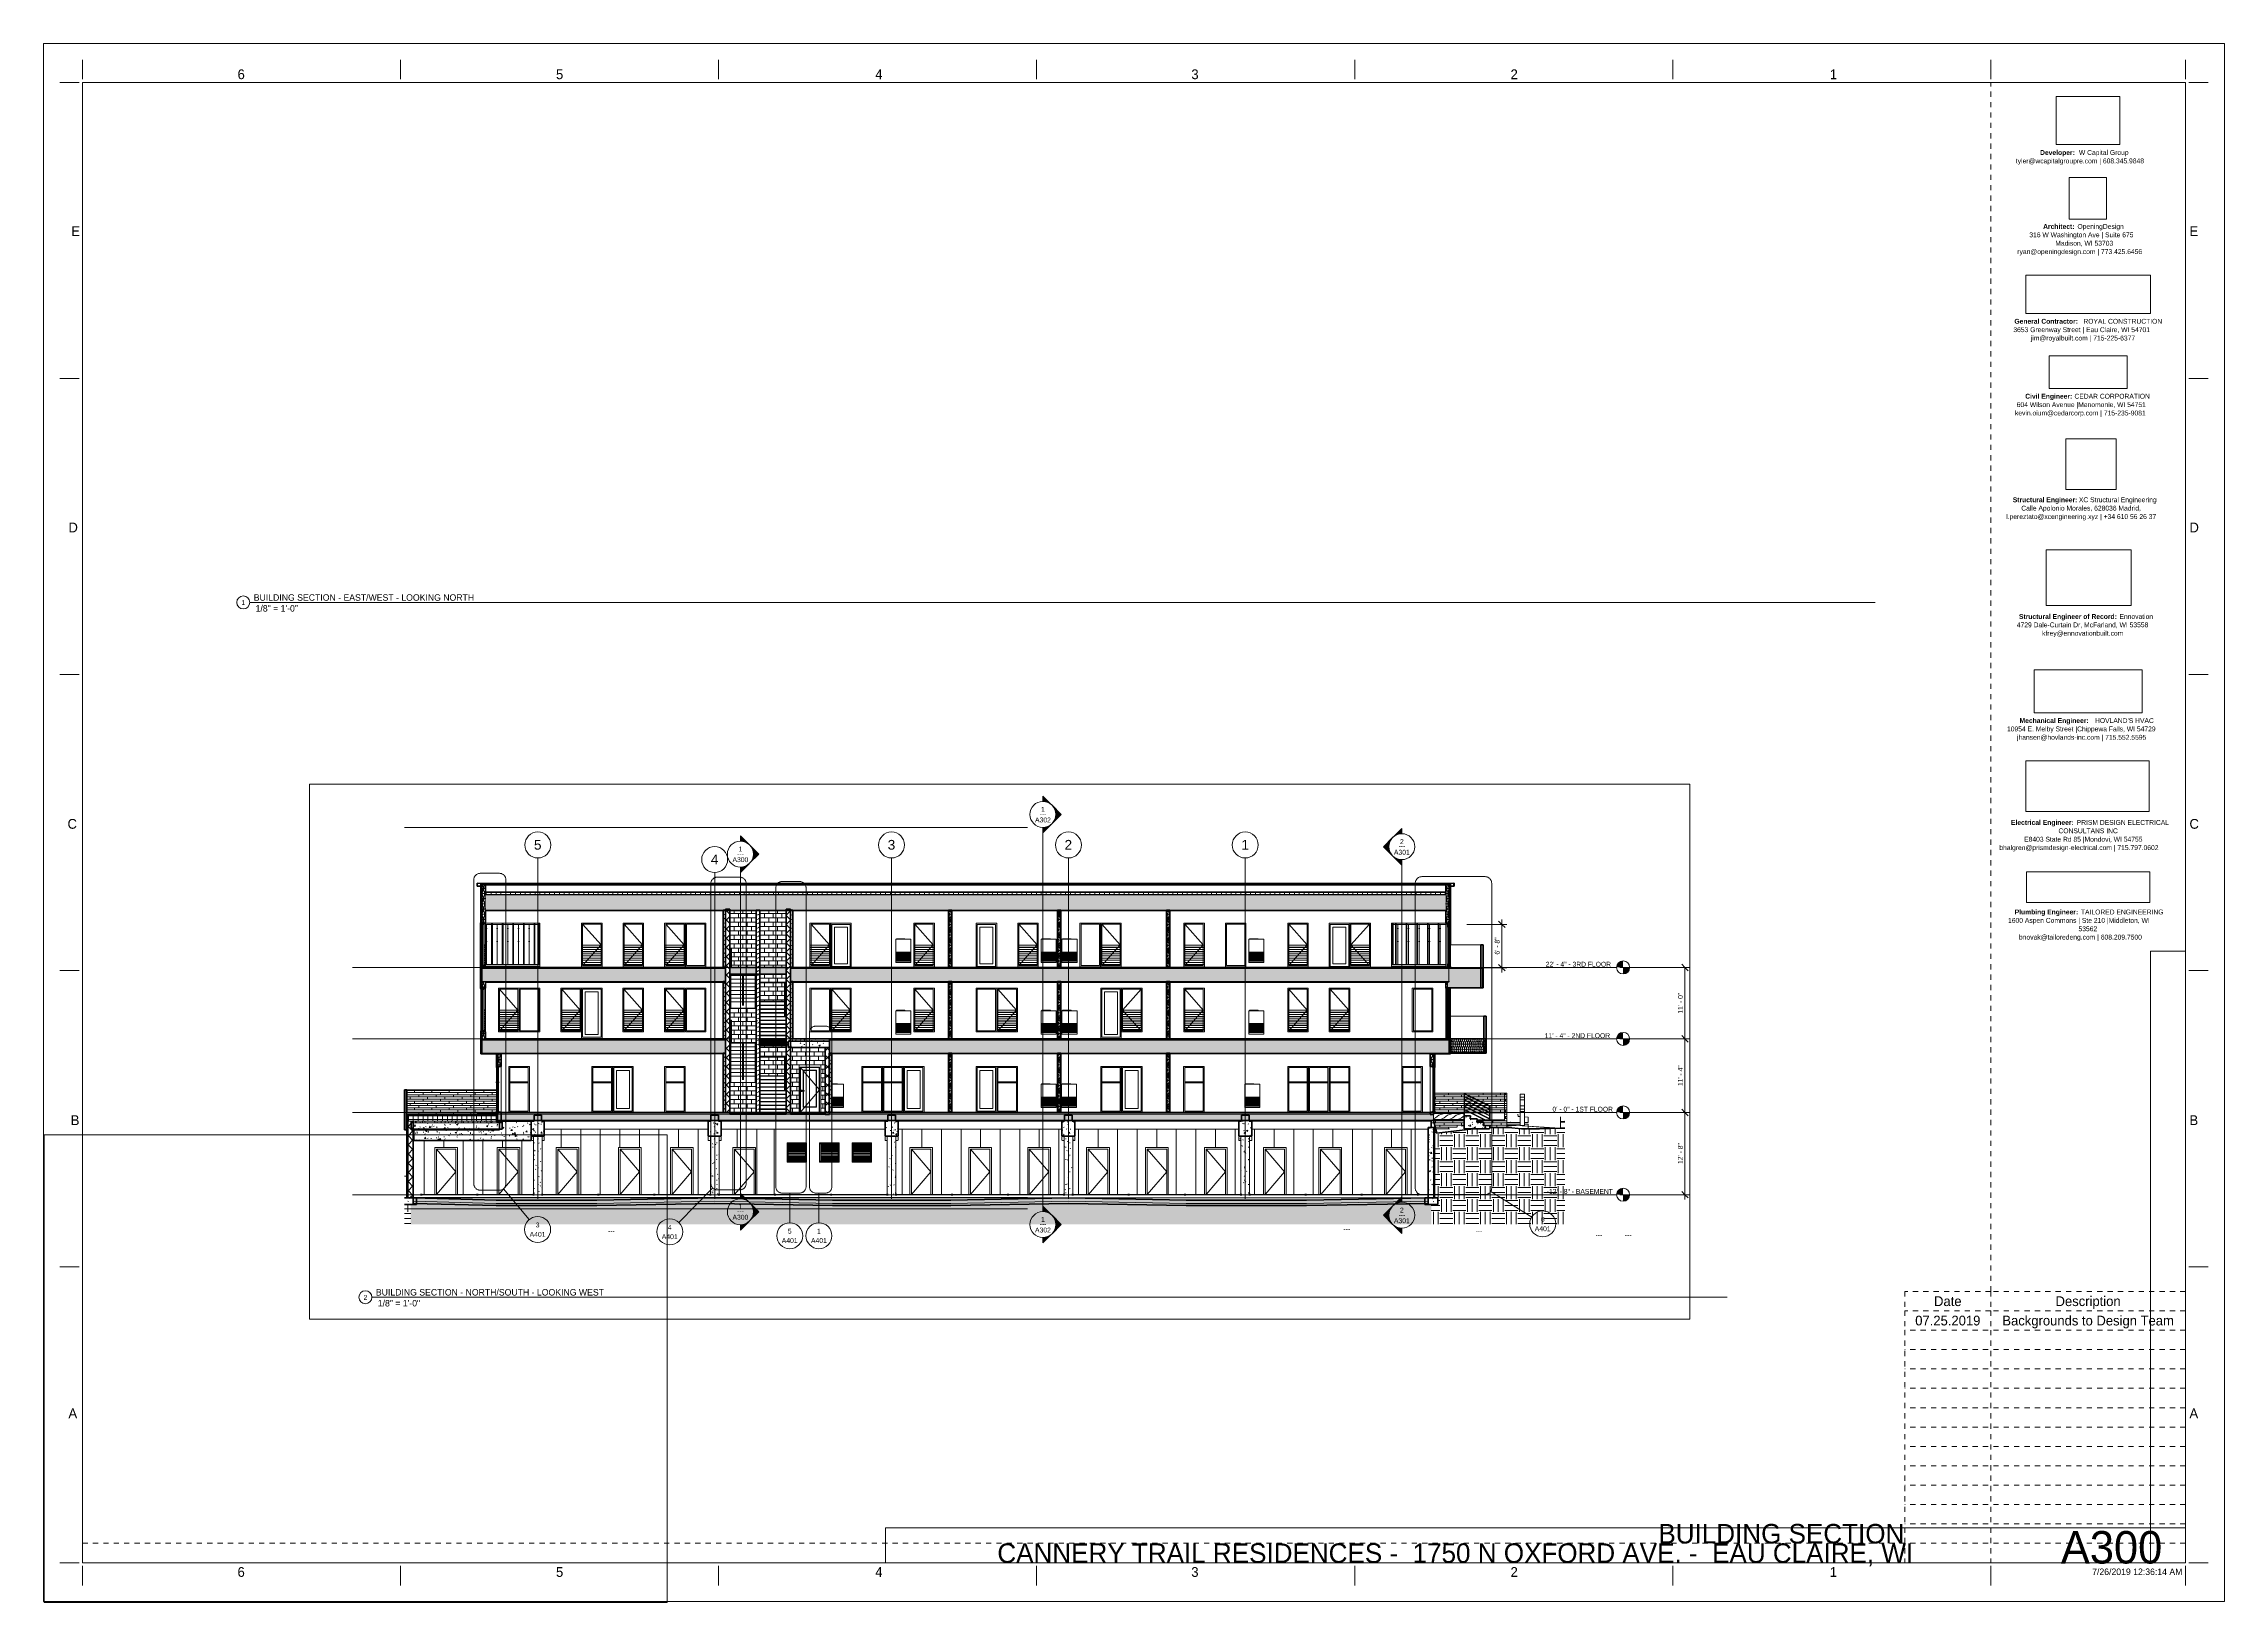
# Paper-space layout 'Layout1' of a CAD drawing. Header units: inches. Extents: x 0 to 42, y 0 to 30.
# The model-space entities are those that its viewports show. They can reach past a viewport. Long polylines and large blocks are cut down to what shows.
import ezdxf

# ---------------------------------------------------------------- set-up
doc = ezdxf.new("R2010")
doc.units = ezdxf.units.IN
doc.header["$MEASUREMENT"] = 0
for name, pattern in [('Aligning Line 1_8_', [0.25, 0.125, -0.125]), ('Dash', [0.25, 0.125, -0.125]), ('Dash 1_16_', [0.125, 0.0625, -0.0625]), ('Dash Dot 3_16_', [0.3125, 0.1875, -0.0625, 0, -0.0625]), ('Dot 1_32_', [0.03125, 0, -0.03125]), ('Grid Line 1_2_', [0.875, 0.5, -0.125, 0.125, -0.125])]:
    doc.linetypes.add(name, pattern=pattern)
for name, color, linetype, lineweight in [('0-4', 90, 'Continuous', 5), ('0-5', 55, 'Continuous', 13), ('A-ANNO-DIMS', 211, 'Continuous', 9), ('A-ANNO-DIMS-96', 211, 'Continuous', 9), ('A-ANNO-SYMB', 150, 'Continuous', 9), ('A-ANNO-SYMB-1', 150, 'Dash Dot 3_16_', 9), ('A-CLNG', 13, 'Continuous', 13), ('A-CLNG-2', 254, 'Continuous', 13), ('A-CLNG-3', 13, 'Continuous', 50), ('A-CLNG-PATT-1', 13, 'Continuous', 9), ('A-DETL', 90, 'Dot 1_32_', 13), ('A-DOOR-1', 7, 'Dash 1_16_', 9), ('A-DOOR-2', 7, 'Continuous', 9), ('A-DOOR-3', 55, 'Continuous', 13), ('A-DOOR-FRAM-1', 7, 'Continuous', 9), ('A-FLOR-1', 21, 'Continuous', 13), ('A-FLOR-2', 250, 'Continuous', 50), ('A-FLOR-3', 55, 'Continuous', 13), ('A-FLOR-4', 8, 'Continuous', 5), ('A-FLOR-5', 251, 'Continuous', 5), ('A-FLOR-6', 254, 'Continuous', 13), ('A-FLOR-7', 31, 'Continuous', 5), ('A-FLOR-9', 192, 'Continuous', 50), ('A-FLOR-HRAL', 11, 'Continuous', 9), ('A-FLOR-HRAL-1', 9, 'Continuous', 9), ('A-FLOR-HRAL-2', 7, 'Continuous', 9), ('A-FLOR-LEVL', 51, 'Continuous', 9), ('A-FLOR-LEVL-1', 51, 'Grid Line 1_2_', 9), ('A-FLOR-MCUT', 51, 'Continuous', 13), ('A-FLOR-MCUT-1', 10, 'Continuous', 13), ('A-FLOR-PATT-1', 252, 'Continuous', 9), ('A-FLOR-PATT-2', 8, 'Continuous', 9), ('A-FLOR-PATT-3', 135, 'Continuous', 9), ('A-GENM-1', 135, 'Continuous', 9), ('A-GENM-2', 250, 'Continuous', 50), ('A-GLAZ-1', 55, 'Continuous', 13), ('A-GLAZ-2', 254, 'Continuous', 13), ('A-GLAZ-3', 10, 'Continuous', 13), ('A-GLAZ-4', 151, 'Continuous', 50), ('A-GLAZ-5', 90, 'Continuous', 50), ('A-GLAZ-6', 255, 'Continuous', 50), ('A-GLAZ-7', 215, 'Continuous', 50), ('A-GLAZ-CWMG-1', 135, 'Continuous', 9), ('A-GLAZ-HDLN', 1, 'Dash', 13), ('A-ROOF', 132, 'Continuous', 13), ('A-ROOF-1', 55, 'Continuous', 13), ('A-ROOF-2', 132, 'Continuous', 50), ('A-ROOF-PATT-1', 132, 'Continuous', 9), ('A-WALL', 113, 'Continuous', 13), ('A-WALL-1', 10, 'Continuous', 13), ('A-WALL-2', 55, 'Continuous', 13), ('A-WALL-3', 250, 'Continuous', 50), ('A-WALL-4', 251, 'Continuous', 5), ('A-WALL-5', 8, 'Continuous', 5), ('A-WALL-6', 254, 'Continuous', 13), ('A-WALL-7', 31, 'Continuous', 5), ('A-WALL-8', 113, 'Continuous', 50), ('A-WALL-9', 45, 'Continuous', 13), ('A-WALL-PATT-1', 7, 'Continuous', 9), ('A-WALL-PATT-2', 53, 'Continuous', 9), ('A-WALL-PATT-3', 135, 'Continuous', 9), ('A-WALL-PATT-4', 252, 'Continuous', 9), ('A-WALL-PATT-5', 111, 'Continuous', 9), ('C-TOPO', 7, 'Continuous', 9), ('C-TOPO-1', 7, 'Continuous', 50), ('C-TOPO-2', 135, 'Continuous', 9), ('E-LITE-EQPM-1', 135, 'Continuous', 9), ('G-ANNO-SCHD', 231, 'Continuous', 9), ('G-ANNO-SYMB', 111, 'Aligning Line 1_8_', 9), ('G-ANNO-SYMB-1', 111, 'Continuous', 9), ('G-ANNO-TTLB', 6, 'Continuous', 9), ('G-ANNO-TTLB-MEDM', 33, 'Continuous', 20), ('I-WALL-2', 250, 'Continuous', 50), ('S-BEAM', 12, 'Continuous', 9), ('S-BEAM-1', 135, 'Continuous', 9), ('S-BEAM-4', 12, 'Continuous', 50), ('S-COLS-1', 135, 'Continuous', 9), ('S-FNDN-1', 55, 'Continuous', 13), ('S-FNDN-4', 32, 'Continuous', 50), ('S-FNDN-5', 32, 'Continuous', 9), ('S-GRID-1', 1, 'Grid Line 1_2_', 9), ('S-GRID-IDEN', 1, 'Continuous', 9), ('S-STRS', 31, 'Continuous', 9), ('S-STRS-1', 31, 'Continuous', 5), ('S-STRS-2', 7, 'Continuous', 9), ('S-STRS-3', 41, 'Continuous', 9), ('S-STRS-4', 31, 'Continuous', 50)]:
    doc.layers.add(name, color=color, linetype=linetype, lineweight=lineweight)
doc.layers.add('G-ANNO-NPLT', color=191, linetype='Continuous', plot=False)
doc.styles.add('Arial', font='arial.ttf', dxfattribs={"height": 9})
doc.styles.add('Arial_1', font='arial.ttf', dxfattribs={"height": 18})
doc.styles.add('Century Gothic', font='ufonts.com_century-gothic.ttf', dxfattribs={"height": 9})
doc.styles.add('Century Gothic_1', font='ufonts.com_century-gothic.ttf', dxfattribs={"height": 0.1875})
doc.styles.add('Century Gothic_2', font='ufonts.com_century-gothic.ttf', dxfattribs={"height": 0.09375})
doc.styles.add('Century Gothic_3', font='ufonts.com_century-gothic.ttf', dxfattribs={"height": 0.125})
doc.styles.add('Century Gothic_4', font='ufonts.com_century-gothic.ttf', dxfattribs={"height": 0.625})
doc.styles.add('Century Gothic_5', font='ufonts.com_century-gothic.ttf', dxfattribs={"height": 0.375})
doc.styles.add('Century Gothic_B', font='GOTHICB.TTF', dxfattribs={"height": 0.09375})
doc.dimstyles.new('OD__1_8__Tol__', dxfattribs={"dimscale": 12, "dimtxt": 9.397514, "dimasz": 1, "dimexe": 0.75, "dimexo": 0.5, "dimgap": 0.125, "dimtad": 1, "dimdec": 3, "dimrnd": 0.125, "dimzin": 3, "dimdsep": 46, "dimlunit": 4, "dimtxsty": 'Century Gothic', "dimblk1": 'OBLIQUE', "dimblk2": 'OBLIQUE', "dimsah": 1, "dimcen": 0.09, "dimdle": 0.75, "dimazin": 0, "dimtfac": 1, "dimtdec": 4, "dimtix": 1, "dimtmove": 0, "dimatfit": 3, "dimfxl": 1, "dimtvp": 1, "dimtfill": 1, "dimfrac": 2, "dimtolj": 1, "dimtzin": 0, "dimarcsym": 2})
picture_1 = doc.add_image_def('image1.jpg', size_in_pixel=(2440, 1006))
picture_2 = doc.add_image_def('image2.jpg', size_in_pixel=(785, 514))
picture_3 = doc.add_image_def('image3.png', size_in_pixel=(300, 300))
picture_4 = doc.add_image_def('image4.jpg', size_in_pixel=(336, 83))
picture_5 = doc.add_image_def('image5.jpg', size_in_pixel=(278, 110))
picture_6 = doc.add_image_def('image6.jpg', size_in_pixel=(302, 126))
picture_7 = doc.add_image_def('image7.jpg', size_in_pixel=(261, 80))
picture_8 = doc.add_image_def('image8.jpg', size_in_pixel=(344, 261))
picture_9 = doc.add_image_def('image9.jpg', size_in_pixel=(547, 610))
picture_10 = doc.add_image_def('image10.jpg', size_in_pixel=(95, 1663))
picture_11 = doc.add_image_def('image11.jpg', size_in_pixel=(3536, 95))
pattern_1 = [(0, (3257.106, 59.024), (24, 24), [24, -24]), (0, (3257.106, 68.024), (24, 24), [24, -24]), (0, (3257.106, 77.024), (24, 24), [24, -24]), (90, (3260.106, 80.024), (-24, 24), [24, -24]), (90, (3269.106, 80.024), (-24, 24), [24, -24]), (90, (3278.106, 80.024), (-24, 24), [24, -24])]
pattern_2 = [(0, (3257.106, 59.024), (30.72, 7.68), [1.267, -21.773, 1.267, -21.773, -122.88]), (0, (3257.106, 59.024), (30.72, 7.68), [-46.08, 1.267, -44.813, 1.267, -21.773, -53.76]), (0, (3257.106, 59.024), (30.72, 7.68), [-115.2, 1.267, -14.093, 1.267, -37.133]), (120, (3268.626, 62.864), (-22.011075, 22.7643), [1.267, -21.773, 1.267, -21.773, -122.88]), (120, (3268.626, 62.864), (-22.011075, 22.7643), [-46.08, 1.267, -44.813, 1.267, -21.773, -53.76]), (120, (3268.626, 62.864), (-22.011075, 22.7643), [-115.2, 1.267, -14.093, 1.267, -37.133]), (240, (3272.466, 78.224), (-8.708925, -30.4443), [1.267, -21.773, 1.267, -21.773, -122.88]), (240, (3272.466, 78.224), (-8.708925, -30.4443), [-46.08, 1.267, -44.813, 1.267, -21.773, -53.76]), (240, (3272.466, 78.224), (-8.708925, -30.4443), [-115.2, 1.267, -14.093, 1.267, -37.133])]
pattern_3 = [(161.57, (3257.586, 59.504), (-3.8399538, -1.54e-05), [0, -27.322, 3.034, 0]), (18.43, (3256.626, 59.504), (-3.8399538, 1.54e-05), [0, -27.322, 3.034, 0]), (108.43, (3257.586, 59.504), (1.919622, -9.6005246), [9.106, -21.25]), (71.57, (3256.626, 59.504), (1.919622, 9.6005246), [9.106, -21.25])]
pattern_4 = [(90, (2609.524, -152), (-36.188, 2e-15), [])]
pattern_5 = [(216.87, (3263.504, 75.018), (47.980943, 31.987086), [7.997, -71.971]), (206.565, (3273.1, 70.22), (-15.993714, -15.99413), [17.881, -17.881]), (198.435, (3273.1, 62.223), (-31.98674, -15.99388), [10.115, -40.461])]
pattern_6 = [(0, (3257.106, 59.024), (0, 4.798), []), (315, (3257.106, 59.024), (4.798427, 0), [6.786, -6.786]), (45, (3257.106, 59.024), (4.798427, 0), [6.786, -6.786])]
pattern_7 = [(45, (3257.106, 59.024), (-8.48528, 8.48528), []), (135, (3257.106, 59.024), (-8.48528, -8.48528), [])]
pattern_8 = [(50, (3257.106, 59.024), (27.5427, -2.40992), [2.88, -31.68]), (355, (3257.106, 59.024), (-5.32784, 28.88427), [2.304, -25.344]), (100.451, (3259.402, 58.823), (22.2153, 26.47393), [2.448, -26.924]), (46.184, (3257.106, 66.704), (40.9819, -6.3564), [4.32, -47.52]), (96.636, (3260.522, 66.175), (35.8907, 37.4062), [3.671, -40.386]), (351.184, (3257.106, 66.704), (35.891, 37.4062), [3.456, -38.016]), (21, (3260.946, 64.784), (22.92104, -15.46073), [2.88, -31.68]), (326, (3260.946, 64.784), (9.34353, 27.84574), [2.304, -25.344]), (71.451, (3262.856, 63.496), (32.26477, 12.3844), [2.448, -26.924]), (37.5, (3257.106, 59.024), (0.466855, 12.78271), [1.267, -23.77, 1.267, -24.461, -25.44]), (37.5, (3257.106, 59.024), (0.466855, 12.78271), [-50.765, 1.267, -24.173]), (7.5, (3257.106, 59.024), (10.10159, 15.14509), [1.267, -13.402, 1.267, -23.194, -9.696]), (7.5, (3257.106, 59.024), (10.10159, 15.14509), [-39.13, 1.267, -8.429]), (327.5, (3248.543, 59.024), (20.49916, -0.86578), [1.267, -8.333, 1.267, -28.685, -39.744]), (327.5, (3248.543, 59.024), (20.49916, -0.86578), [-39.552, 1.267, -38.477]), (317.5, (3244.703, 59.024), (22.39478, 3.8443), [1.267, -11.213, 1.267, -18.624, -28.224]), (317.5, (3244.703, 59.024), (22.39478, 3.8443), [-32.371, 1.267, -26.957])]
pattern_9 = [(0, (14217.158, 59.024), (30.72, 7.68), [1.267, -21.773, 1.267, -21.773, -122.88]), (0, (14217.158, 59.024), (30.72, 7.68), [-46.08, 1.267, -44.813, 1.267, -21.773, -53.76]), (0, (14217.158, 59.024), (30.72, 7.68), [-115.2, 1.267, -14.093, 1.267, -37.133]), (120, (14228.678, 62.864), (-22.011075, 22.7643), [1.267, -21.773, 1.267, -21.773, -122.88]), (120, (14228.678, 62.864), (-22.011075, 22.7643), [-46.08, 1.267, -44.813, 1.267, -21.773, -53.76]), (120, (14228.678, 62.864), (-22.011075, 22.7643), [-115.2, 1.267, -14.093, 1.267, -37.133]), (240, (14232.518, 78.224), (-8.708925, -30.4443), [1.267, -21.773, 1.267, -21.773, -122.88]), (240, (14232.518, 78.224), (-8.708925, -30.4443), [-46.08, 1.267, -44.813, 1.267, -21.773, -53.76]), (240, (14232.518, 78.224), (-8.708925, -30.4443), [-115.2, 1.267, -14.093, 1.267, -37.133])]
pattern_10 = [(0, (14217.1578, 59.024), (15.36, 3.84), [1.267, -10.253, 1.267, -10.253, -61.44]), (0, (14217.1578, 59.024), (15.36, 3.84), [-23.04, 1.267, -21.773, 1.267, -10.253, -26.88]), (0, (14217.1578, 59.024), (15.36, 3.84), [-57.6, 1.267, -6.413, 1.267, -17.933]), (120, (14222.9178, 60.944), (-11.005538, 11.38215), [1.267, -10.253, 1.267, -10.253, -61.44]), (120, (14222.9178, 60.944), (-11.005538, 11.38215), [-23.04, 1.267, -21.773, 1.267, -10.253, -26.88]), (120, (14222.9178, 60.944), (-11.005538, 11.38215), [-57.6, 1.267, -6.413, 1.267, -17.933]), (240, (14224.8378, 68.624), (-4.354462, -15.22215), [1.267, -10.253, 1.267, -10.253, -61.44]), (240, (14224.8378, 68.624), (-4.354462, -15.22215), [-23.04, 1.267, -21.773, 1.267, -10.253, -26.88]), (240, (14224.8378, 68.624), (-4.354462, -15.22215), [-57.6, 1.267, -6.413, 1.267, -17.933])]
pattern_11 = [(0, (14217.158, 59.024), (0, 4.798), []), (315, (14217.1578, 59.024), (4.798427, 0), [6.786, -6.786]), (45, (14217.1578, 59.024), (4.798427, 0), [6.786, -6.786])]
pattern_12 = [(161.57, (14217.6378, 59.504), (-3.8399538, -1.54e-05), [0, -27.322, 3.034, 0]), (18.43, (14216.6778, 59.504), (-3.8399538, 1.54e-05), [0, -27.322, 3.034, 0]), (108.43, (14217.6378, 59.504), (1.919622, -9.6005246), [9.106, -21.25]), (71.57, (14216.6778, 59.504), (1.919622, 9.6005246), [9.106, -21.25])]
pattern_13 = [(45, (14217.158, 59.024), (-9.50352, 9.50352), []), (45, (14217.158, 73.424), (-9.50352, 9.50352), [])]
pattern_14 = [(0, (14217.158, 59.024), (0, 9), []), (90, (14217.158, 59.024), (-9, 6e-16), [])]
pattern_15 = [(0, (14922.7758, 0.8), (0, 4), []), (90, (14922.776, 0.8), (-8, 8), [4, -28]), (90, (14938.776, 4.8), (-8, 8), [4, -28])]
pattern_16 = [(50, (14217.158, 59.024), (27.5427, -2.40992), [2.88, -31.68]), (355, (14217.158, 59.024), (-5.32784, 28.88427), [2.304, -25.344]), (100.451, (14219.454, 58.823), (22.2153, 26.47393), [2.448, -26.924]), (46.184, (14217.158, 66.704), (40.9819, -6.3564), [4.32, -47.52]), (96.636, (14220.574, 66.175), (35.8907, 37.4062), [3.671, -40.386]), (351.184, (14217.158, 66.704), (35.891, 37.4062), [3.456, -38.016]), (21, (14220.998, 64.784), (22.92104, -15.46073), [2.88, -31.68]), (326, (14220.998, 64.784), (9.34353, 27.84574), [2.304, -25.344]), (71.451, (14222.908, 63.496), (32.26477, 12.3844), [2.448, -26.924]), (37.5, (14217.158, 59.024), (0.466855, 12.78271), [1.267, -23.77, 1.267, -24.461, -25.44]), (37.5, (14217.158, 59.024), (0.466855, 12.78271), [-50.765, 1.267, -24.173]), (7.5, (14217.158, 59.024), (10.10159, 15.14509), [1.267, -13.402, 1.267, -23.194, -9.696]), (7.5, (14217.158, 59.024), (10.10159, 15.14509), [-39.13, 1.267, -8.429]), (327.5, (14208.595, 59.024), (20.49916, -0.86578), [1.267, -8.333, 1.267, -28.685, -39.744]), (327.5, (14208.595, 59.024), (20.49916, -0.86578), [-39.552, 1.267, -38.477]), (317.5, (14204.755, 59.024), (22.39478, 3.84429), [1.267, -11.213, 1.267, -18.624, -28.224]), (317.5, (14204.755, 59.024), (22.39478, 3.84429), [-32.371, 1.267, -26.957])]

# ---------------------------------------------------------------- blocks, each defined once
blk = doc.blocks.new('OD Title Block - 30x42 - CDs - one-598439-BUILDING SECTION')
at = {"layer": 'G-ANNO-TTLB'}
for p, q in [((-0.01, 30.014), (41.99, 30.014)), ((-0.01, 0.014), (-0.01, 30.014)), ((41.99, 0.014), (41.99, 30.014)), ((-0.01, 0.014), (41.99, 0.014))]:
    blk.add_line(p, q, dxfattribs=at)
at = {"layer": 'G-ANNO-TTLB', "linetype": 'Dot 1_32_', "lineweight": 13}
for p, q in [((37.49, 5.989), (37.49, 29.264)), ((0.74, 1.137), (35.905, 1.137))]:
    blk.add_line(p, q, dxfattribs=at)
at = {"layer": 'G-ANNO-TTLB-MEDM'}
for p, q in [((0.74, 29.326), (0.74, 29.701)), ((6.865, 29.326), (6.865, 29.701)), ((12.99, 29.326), (12.99, 29.701)), ((19.115, 29.326), (19.115, 29.701)), ((25.24, 29.326), (25.24, 29.701)), ((31.365, 29.326), (31.365, 29.701)), ((37.49, 29.326), (37.49, 29.701)), ((41.24, 29.326), (41.24, 29.701)), ((0.677, 29.264), (0.302, 29.264)), ((0.74, 29.264), (41.24, 29.264)), ((0.74, 29.264), (0.74, 0.764)), ((41.24, 29.264), (41.24, 0.764)), ((41.302, 29.264), (41.677, 29.264)), ((0.677, 23.564), (0.302, 23.564)), ((41.302, 23.564), (41.677, 23.564)), ((0.677, 17.864), (0.302, 17.864)), ((41.302, 17.864), (41.677, 17.864)), ((0.677, 12.164), (0.302, 12.164)), ((41.302, 12.164), (41.677, 12.164)), ((0.677, 6.464), (0.302, 6.464)), ((41.302, 6.464), (41.677, 6.464)), ((0.677, 0.764), (0.302, 0.764)), ((0.74, 0.764), (41.24, 0.764)), ((0.74, 0.701), (0.74, 0.326)), ((6.865, 0.701), (6.865, 0.326)), ((12.99, 0.701), (12.99, 0.326)), ((19.115, 0.701), (19.115, 0.326)), ((25.24, 0.701), (25.24, 0.326)), ((31.365, 0.701), (31.365, 0.326)), ((37.49, 0.701), (37.49, 0.326)), ((41.24, 0.701), (41.24, 0.326)), ((41.302, 0.764), (41.677, 0.764))]:
    blk.add_line(p, q, dxfattribs=at)
at = {"layer": 'G-ANNO-TTLB', "attachment_point": 1}
for s, insert, char_height, width, style in [('6', (3.725, 29.517), 0.188, 0.17675, 'Century Gothic_1'), ('5', (9.858, 29.517), 0.188, 0.17675, 'Century Gothic_1'), ('4', (16.007, 29.517), 0.188, 0.17675, 'Century Gothic_1'), ('3', (22.094, 29.517), 0.188, 0.17675, 'Century Gothic_1'), ('2', (28.242, 29.517), 0.188, 0.17675, 'Century Gothic_1'), ('1', (34.391, 29.517), 0.188, 0.17675, 'Century Gothic_1'), ('tyler@wcapitalgroupre.com | 608.345.9848', (37.974, 27.802), 0.09375, 3.36141, 'Century Gothic_2'), ('Developer: ', (38.44, 27.964), 0.09375, 0.90584, 'Century Gothic_B'), ('W Capital Group', (39.188, 27.964), 0.09375, 1.32878, 'Century Gothic_2'), ('E', (0.523, 26.497), 0.188, 0.17044, 'Century Gothic_1'), ('Architect: ', (38.499, 26.54), 0.09375, 0.80169, 'Century Gothic_B'), ('OpeningDesign', (39.16, 26.54), 0.09375, 1.212, 'Century Gothic_2'), ('E', (41.317, 26.497), 0.188, 0.17044, 'Century Gothic_1'), ('ryan@openingdesign.com | 773.425.6456', (38.002, 26.056), 0.09375, 3.21937, 'Century Gothic_2'), ('316 W Washington Ave | Suite 675', (38.233, 26.379), 0.09375, 2.65756, 'Century Gothic_2'), ('Madison, WI 53703', (38.733, 26.217), 0.09375, 1.44556, 'Century Gothic_2'), ('3653 Greenway Street | Eau Claire, WI 54701', (37.925, 24.552), 0.09375, 3.4845, 'Century Gothic_2'), ('General Contractor: ', (37.946, 24.714), 0.09375, 1.60969, 'Century Gothic_B'), ('jim@royalbuilt.com | 715-225-6377', (38.263, 24.391), 0.09375, 2.66387, 'Century Gothic_2'), ('ROYAL CONSTRUCTION', (39.274, 24.714), 0.09375, 1.82116, 'Century Gothic_2'), ('604 Wilson Avenue |Menomonie, WI 54751', (37.99, 23.109), 0.09375, 3.32669, 'Century Gothic_2'), ('Civil Engineer: ', (38.154, 23.271), 0.09375, 1.14888, 'Century Gothic_B'), ('CEDAR CORPORATION', (39.102, 23.271), 0.09375, 1.78012, 'Century Gothic_2'), ('kevin.oium@cedarcorp.com | 715-235-9081', (37.956, 22.948), 0.09375, 3.40559, 'Century Gothic_2'), ('Structural Engineer: ', (37.914, 21.277), 0.09375, 1.54341, 'Century Gothic_B'), ('Calle Apolonio Morales, 628036 Madrid, ', (38.078, 21.116), 0.09375, 3.15309, 'Century Gothic_2'), ('XC Structural Engineering', (39.188, 21.277), 0.09375, 1.96319, 'Century Gothic_2'), ('D', (0.468, 20.791), 0.188, 0.23672, 'Century Gothic_1'), ('l.pereztato@xcengineering.xyz | +34 610 56 26 37', (37.787, 20.954), 0.09375, 3.81591, 'Century Gothic_2'), ('D', (41.317, 20.791), 0.188, 0.23672, 'Century Gothic_1'), ('Structural Engineer of Record: ', (38.034, 19.03), 0.09375, 2.34509, 'Century Gothic_B'), ('Ennovation', (39.969, 19.03), 0.0937, 0.87428, 'Century Gothic_2'), ('4729 Dale-Curtain Dr, McFarland, WI 53558', (37.992, 18.869), 0.09375, 3.32037, 'Century Gothic_2'), ('kfrey@ennovationbuilt.com', (38.479, 18.707), 0.09375, 2.13994, 'Century Gothic_2'), ('10954 E. Melby Street |Chippewa Falls, WI 54729', (37.803, 16.865), 0.09375, 3.77487, 'Century Gothic_2'), ('Mechanical Engineer: ', (38.045, 17.026), 0.09375, 1.76119, 'Century Gothic_B'), ("HOVLAND'S HVAC", (39.498, 17.026), 0.09375, 1.42663, 'Century Gothic_2'), ('jhansen@hovlands-inc.com | 715.552.5595', (37.996, 16.704), 0.09375, 3.31091, 'Century Gothic_2'), ('C', (0.45, 15.084), 0.188, 0.25881, 'Century Gothic_1'), ('Electrical Engineer: ', (37.88, 15.064), 0.09375, 1.53394, 'Century Gothic_B'), ('E8403 State Rd 85 |Mondovi, WI 54755', (38.133, 14.741), 0.09375, 2.9795, 'Century Gothic_2'), ('CONSULTANS INC', (38.794, 14.903), 0.09375, 1.37613, 'Century Gothic_2'), ('PRISM DESIGN ELECTRICAL ', (39.146, 15.064), 0.09375, 2.09891, 'Century Gothic_2'), ('C', (41.317, 15.084), 0.188, 0.25881, 'Century Gothic_1'), ('bhalgren@prismdesign-electrical.com | 715.797.0602', (37.656, 14.58), 0.09375, 4.13469, 'Century Gothic_2'), ('1600 Aspen Commons | Ste 210 |Middleton, WI ', (37.823, 13.178), 0.09375, 3.77172, 'Century Gothic_2'), ('Plumbing Engineer: ', (37.951, 13.34), 0.09375, 1.54656, 'Century Gothic_B'), ('TAILORED ENGINEERING', (39.227, 13.34), 0.09375, 1.87166, 'Century Gothic_2'), ('bnovak@tailoredeng.com | 608.209.7500', (38.034, 12.856), 0.09375, 3.21622, 'Century Gothic_2'), ('53562', (39.18, 13.017), 0.0937, 0.44188, 'Century Gothic_2'), ('B', (0.512, 9.378), 0.188, 0.18306, 'Century Gothic_1'), ('B', (41.317, 9.378), 0.188, 0.18306, 'Century Gothic_1'), ('A', (0.468, 3.734), 0.188, 0.23672, 'Century Gothic_1'), ('A', (41.317, 3.734), 0.188, 0.23672, 'Century Gothic_1'), ('6', (3.724, 0.679), 0.188, 0.17675, 'Century Gothic_1'), ('5', (9.858, 0.679), 0.188, 0.17675, 'Century Gothic_1'), ('4', (16.007, 0.679), 0.188, 0.17675, 'Century Gothic_1'), ('3', (22.093, 0.679), 0.188, 0.17675, 'Century Gothic_1'), ('2', (28.242, 0.679), 0.188, 0.17675, 'Century Gothic_1'), ('1', (34.39, 0.679), 0.188, 0.17675, 'Century Gothic_1')]:
    blk.add_mtext(s, dxfattribs=dict(at, insert=insert, char_height=char_height, width=width, style=style))
at = {"layer": 'G-ANNO-TTLB'}
image = blk.add_image(picture_8, insert=(38.752, 28.068), size_in_units=(1.226, 0.93), dxfattribs=at)
image.dxf.flags = 7
image = blk.add_image(picture_9, insert=(38.999, 26.632), size_in_units=(0.719, 0.802), rotation=0, dxfattribs=at)
image.dxf.flags = 7
image = blk.add_image(picture_7, insert=(38.163, 24.818), size_in_units=(2.404, 0.737), dxfattribs=at)
image.dxf.flags = 7
image = blk.add_image(picture_6, insert=(38.612, 23.375), size_in_units=(1.506, 0.628), dxfattribs=at)
image.dxf.flags = 7
image = blk.add_image(picture_3, insert=(38.938, 21.431), size_in_units=(0.97, 0.97), dxfattribs=at)
image.dxf.flags = 7
image = blk.add_image(picture_2, insert=(38.558, 19.194), size_in_units=(1.638, 1.072), dxfattribs=at)
image.dxf.flags = 7
image = blk.add_image(picture_5, insert=(38.326, 17.131), size_in_units=(2.077, 0.822), dxfattribs=at)
image.dxf.flags = 7
image = blk.add_image(picture_1, insert=(38.167, 15.226), size_in_units=(2.376, 0.98), dxfattribs=at)
image.dxf.flags = 7
image = blk.add_image(picture_4, insert=(38.179, 13.479), size_in_units=(2.372, 0.586), dxfattribs=at)
image.dxf.flags = 7
image = blk.add_image(picture_10, insert=(40.567, 0.764), size_in_units=(0.673, 11.775), dxfattribs=at)
image.dxf.flags = 7
image = blk.add_image(picture_11, insert=(16.203, 0.764), size_in_units=(25.037, 0.673), dxfattribs=at)
image.dxf.flags = 7
blk = doc.blocks.new('Viewport - All On-568496-BUILDING SECTION')
at = {"layer": 'G-ANNO-TTLB'}
for start, end in [(360, 180), (180, 360)]:
    blk.add_arc((-0.125, 0), 0.125, start, end, dxfattribs=at)
blk = doc.blocks.new('CTR  - Topography_rvt-2-BUILDING SECTION - NORTH_SOUTH - LOOKING WEST')
at = {"layer": 'C-TOPO'}
h = blk.add_hatch(dxfattribs=at)
h.set_pattern_fill('FP_52', color=256, style=0, pattern_type=2)
h.set_pattern_definition(pattern_1)
h.paths.add_polyline_path([(3832.143, -206.492), (3933.924, -206.492), (3933.924, -27.696), (3933.459, -27.719), (3933.174, -30), (3903.147, -30), (3835.365, -37.943), (3829.324, -14.703), (3829.324, -15), (3825.324, -15), (3825.324, -28), (3831.324, -28.012), (3831.324, -158), (3837.324, -158), (3837.324, -170), (3825.324, -170), (3825.324, -206.492), (3830.11, -206.492)], flags=0)
h = blk.add_hatch(dxfattribs=at)
h.set_pattern_fill('FP_52', color=256, style=0, pattern_type=2)
h.set_pattern_definition(pattern_1)
h.paths.add_polyline_path([(4003.32, -206.492), (4064.234, -206.492), (4064.234, -29.135), (4025.452, -29.946), (3992.158, -30), (3968.266, -27.599), (3953.603, -27.599), (3933.924, -27.719), (3933.924, -206.492), (3997.35, -206.492)], flags=0)
h = blk.add_hatch(dxfattribs=at)
h.set_pattern_fill('FP_52', color=256, style=0, pattern_type=2)
h.set_pattern_definition(pattern_1)
h.paths.add_polyline_path([(4069.889, -206.492), (4071.981, -206.492), (4071.981, -28.973), (4064.234, -29.135), (4064.234, -206.492)], flags=0)
h = blk.add_hatch(dxfattribs=at)
h.set_pattern_fill('FP_52', color=256, style=0, pattern_type=2)
h.set_pattern_definition(pattern_1)
h.paths.add_polyline_path([(2731.301, -206.492), (3825.324, -206.492), (3825.324, -170), (3813.324, -170), (3813.324, -168.107), (3594.299, -171.995), (3372.025, -171.995), (3154.324, -168), (2936.633, -171.994), (2718.014, -171.994), (2500.324, -168), (2282.604, -171.995), (2095.905, -171.982), (1949.136, -168.155), (1949.136, -170), (1938.324, -170), (1938.324, -206.492), (2718.014, -206.492)], flags=0)
h = blk.add_hatch(dxfattribs=at)
h.set_pattern_fill('FP_52', color=256, style=0, pattern_type=2)
h.set_pattern_definition(pattern_1)
h.paths.add_polyline_path([(1938.324, -206.492), (1938.324, -170), (1926.893, -170), (1926.893, -206.492)], flags=0)
at = {"layer": 'C-TOPO-1'}
for p, q in [((3829.324, -14.703), (3835.365, -37.945)), ((3933.461, -27.699), (3933.924, -27.696)), ((3934.114, -27.695), (3933.924, -27.696)), ((3934.35, -27.719), (3934.114, -27.695)), ((3953.603, -27.599), (3934.35, -27.719)), ((3968.266, -27.599), (3953.603, -27.599)), ((3992.158, -30), (3968.266, -27.599)), ((4071.981, -28.973), (4064.234, -29.135)), ((4064.234, -29.135), (4025.452, -29.946)), ((3835.365, -37.945), (3903.147, -30)), ((4003.32, -30), (3992.158, -30)), ((4025.452, -29.946), (4004.234, -29.981))]:
    blk.add_line(p, q, dxfattribs=at)
at = {"layer": 'C-TOPO-1', "flags": 128}
blk.add_lwpolyline([(3825.324, -28), (3825.324, -22.896), (3825.324, -15)], dxfattribs=at)
blk.add_lwpolyline([(3825.324, -28), (3825.324, -22.896), (3825.324, -15)], dxfattribs=at)
at = {"layer": 'C-TOPO-2'}
for p, q in [((3985.645, -7.494), (3985.012, -3.295)), ((3985.012, -3.295), (3985.645, -7.494)), ((3985.645, -7.494), (3989.716, -7.737)), ((3989.716, -7.737), (3985.645, -7.494)), ((3997.716, -8.214), (4004.234, -8.603)), ((4004.234, -8.603), (3997.716, -8.214)), ((4064.234, -16.925), (4064.234, -8.197)), ((4064.234, -8.197), (4064.234, -16.925)), ((4004.234, -10.044), (4004.234, -8.603)), ((4004.234, -8.603), (4004.234, -10.044)), ((4004.234, -10.044), (4004.234, -18)), ((4004.234, -10.044), (4004.234, -18)), ((3827.36, -13.75), (3829.21, -14.263)), ((3825.324, -22.897), (3825.324, -15)), ((3825.324, -22.897), (3825.324, -15)), ((3835.365, -37.945), (3829.324, -14.702)), ((4071.981, -15.806), (4064.234, -16.925)), ((4064.234, -16.925), (4065.332, -16.784)), ((4064.234, -16.925), (4064.234, -18)), ((4064.234, -16.925), (4064.234, -18)), ((4071.981, -17.673), (4064.234, -18)), ((3964.849, -18.52), (3971.613, -18)), ((3975.63, -18.459), (3964.849, -18.532)), ((3964.849, -18.532), (3975.63, -18.459)), ((3971.179, -18.037), (3971.613, -18)), ((3975.63, -18.459), (3989.716, -18.459)), ((3975.63, -18.459), (3989.716, -18.459)), ((3997.716, -18.459), (4004.234, -18.459)), ((3997.716, -18.459), (4004.234, -18.459)), ((4004.234, -18), (4004.234, -18.459)), ((4004.234, -18.459), (4004.234, -18)), ((4064.234, -18), (4064.234, -28.573)), ((4064.434, -18), (4064.234, -18)), ((4064.234, -28.573), (4064.234, -18)), ((3964.849, -21.789), (3989.716, -21.62)), ((3989.716, -21.62), (3964.849, -21.789)), ((3997.716, -21.565), (4002.558, -21.532)), ((4002.558, -21.532), (3997.716, -21.565)), ((4002.558, -21.532), (4004.234, -21.532)), ((4002.558, -21.532), (4004.234, -21.532)), ((4004.234, -21.724), (4004.234, -21.532)), ((4004.234, -21.724), (4004.234, -21.532)), ((4004.234, -21.724), (4004.234, -25.406)), ((4004.234, -25.406), (4004.234, -21.724)), ((3825.324, -28), (3825.324, -22.897)), ((3825.324, -28), (3825.324, -22.897)), ((3964.849, -25.088), (3982.041, -24)), ((3964.849, -24), (3982.041, -24)), ((3981.842, -24.034), (3982.041, -24)), ((3982.041, -24), (4004.234, -25.406)), ((3881.237, -25.271), (3885.849, -24.796)), ((4004.234, -29.981), (4004.234, -25.406)), ((4004.234, -29.981), (4004.234, -25.406)), ((4055.359, -29.321), (4004.234, -25.406)), ((4063.369, -29.153), (4004.234, -25.406)), ((4007.831, -25.682), (4004.234, -25.406)), ((3933.924, -27.251), (3933.924, -27.696)), ((3933.924, -27.251), (3933.924, -27.696)), ((3960.975, -27.051), (3968.265, -27.599)), ((3922.523, -27.748), (3922.183, -27.769)), ((3933.461, -27.699), (3933.924, -27.696)), ((3934.114, -27.695), (3933.924, -27.696)), ((3934.114, -27.695), (3934.35, -27.719)), ((3953.603, -27.599), (3934.35, -27.719)), ((3953.603, -27.599), (3968.265, -27.599)), ((3992.158, -30), (3968.265, -27.599)), ((4064.234, -29.135), (4064.234, -28.573)), ((4064.234, -29.135), (4064.234, -28.573)), ((4064.234, -29.135), (4071.981, -28.973)), ((4025.452, -29.946), (4064.234, -29.135)), ((3835.365, -37.945), (3903.147, -30)), ((3991.614, -30), (3992.158, -30)), ((4003.32, -30), (3992.158, -30)), ((4003.32, -30), (4004.234, -29.981)), ((4003.529, -30), (4003.32, -30)), ((4025.452, -29.946), (4004.234, -29.981)), ((1926.893, -117.593), (1931.324, -117.587)), ((1926.893, -117.593), (1931.324, -117.587)), ((1926.893, -117.593), (1931.324, -117.587))]:
    blk.add_line(p, q, dxfattribs=at)
blk = doc.blocks.new('Parking_Stall_Multiple - STANDARD-2088485-BUILDING SECTION - NORTH_SOUTH - LOOKING WEST')
at = {"layer": 'A-GENM-1'}
for points in [[(2181.324, -152), (2182.82, -152), (2182.82, -151.75), (2179.82, -151.75), (2179.82, -152)], [(2286.488, -152), (2286.488, -151.75), (2283.488, -151.75), (2283.488, -152)]]:
    blk.add_hatch(color=256, dxfattribs=at).paths.add_polyline_path(points, flags=0)
h = blk.add_hatch(color=256, dxfattribs=at)
h.paths.add_polyline_path([(2493.824, -152), (2493.824, -151.75), (2490.824, -151.75), (2490.824, -152), (2492.324, -152)], flags=0)
h.paths.add_polyline_path([(2390.156, -152), (2390.156, -151.75), (2387.156, -151.75), (2387.156, -152)], flags=0)
for p, q in [((2182.82, -151.75), (2283.488, -151.75)), ((2286.488, -151.75), (2387.156, -151.75)), ((2390.156, -151.75), (2490.824, -151.75)), ((2283.488, -152), (2182.82, -152)), ((2387.156, -152), (2286.488, -152)), ((2490.824, -152), (2390.156, -152))]:
    blk.add_line(p, q, dxfattribs=at)
at = {"layer": 'A-GENM-2'}
for p, q in [((2182.82, -151.75), (2179.82, -151.75)), ((2179.82, -151.75), (2179.82, -152)), ((2182.82, -152), (2182.82, -151.75)), ((2286.488, -151.75), (2283.488, -151.75)), ((2283.488, -151.75), (2283.488, -152)), ((2286.488, -151.75), (2283.488, -151.75)), ((2283.488, -151.75), (2283.488, -152)), ((2286.488, -152), (2286.488, -151.75)), ((2286.488, -152), (2286.488, -151.75)), ((2390.156, -151.75), (2387.156, -151.75)), ((2387.156, -151.75), (2387.156, -152)), ((2390.156, -151.75), (2387.156, -151.75)), ((2387.156, -151.75), (2387.156, -152)), ((2390.156, -152), (2390.156, -151.75)), ((2390.156, -152), (2390.156, -151.75)), ((2493.824, -151.75), (2490.824, -151.75)), ((2490.824, -151.75), (2490.824, -152)), ((2493.824, -152), (2493.824, -151.75)), ((2179.82, -152), (2182.82, -152)), ((2283.488, -152), (2286.488, -152)), ((2283.488, -152), (2286.488, -152)), ((2387.156, -152), (2390.156, -152)), ((2387.156, -152), (2390.156, -152)), ((2490.824, -152), (2493.824, -152))]:
    blk.add_line(p, q, dxfattribs=at)
blk = doc.blocks.new('Parking_Stall_Multiple - STANDARD-1981804-BUILDING SECTION - NORTH_SOUTH - LOOKING WEST')
at = {"layer": 'A-GENM-1'}
for points in [[(2506.82, -152), (2509.82, -152), (2509.82, -151.75), (2506.82, -151.75)], [(2613.488, -152), (2613.488, -151.75), (2610.488, -151.75), (2610.488, -152)]]:
    blk.add_hatch(color=256, dxfattribs=at).paths.add_polyline_path(points, flags=0)
h = blk.add_hatch(color=256, dxfattribs=at)
h.paths.add_polyline_path([(2817.824, -152), (2820.824, -152), (2820.824, -151.75), (2817.824, -151.75)], flags=0)
h.paths.add_polyline_path([(2717.156, -152), (2717.156, -151.75), (2714.156, -151.75), (2714.156, -152)], flags=0)
for p, q in [((2509.82, -151.75), (2610.488, -151.75)), ((2613.488, -151.75), (2714.156, -151.75)), ((2717.156, -151.75), (2817.824, -151.75)), ((2610.488, -152), (2509.82, -152)), ((2714.156, -152), (2613.488, -152)), ((2817.824, -152), (2717.156, -152))]:
    blk.add_line(p, q, dxfattribs=at)
at = {"layer": 'A-GENM-2'}
for p, q in [((2509.82, -151.75), (2506.82, -151.75)), ((2506.82, -151.75), (2506.82, -152)), ((2509.82, -152), (2509.82, -151.75)), ((2613.488, -151.75), (2610.488, -151.75)), ((2610.488, -151.75), (2610.488, -152)), ((2613.488, -151.75), (2610.488, -151.75)), ((2610.488, -151.75), (2610.488, -152)), ((2613.488, -152), (2613.488, -151.75)), ((2613.488, -152), (2613.488, -151.75)), ((2717.156, -151.75), (2714.156, -151.75)), ((2714.156, -151.75), (2714.156, -152)), ((2717.156, -151.75), (2714.156, -151.75)), ((2714.156, -151.75), (2714.156, -152)), ((2717.156, -152), (2717.156, -151.75)), ((2717.156, -152), (2717.156, -151.75)), ((2820.824, -151.75), (2817.824, -151.75)), ((2817.824, -151.75), (2817.824, -152)), ((2820.824, -152), (2820.824, -151.75)), ((2506.82, -152), (2509.82, -152)), ((2610.488, -152), (2613.488, -152)), ((2610.488, -152), (2613.488, -152)), ((2714.156, -152), (2717.156, -152)), ((2714.156, -152), (2717.156, -152)), ((2817.824, -152), (2820.824, -152))]:
    blk.add_line(p, q, dxfattribs=at)
blk = doc.blocks.new('Parking_Stall_Multiple - STANDARD-1983798-BUILDING SECTION - NORTH_SOUTH - LOOKING WEST')
at = {"layer": 'A-GENM-1'}
blk.add_hatch(color=256, dxfattribs=at).paths.add_polyline_path([(1959.488, -152), (1959.488, -151.75), (1956.488, -151.75), (1956.488, -152)], flags=0)
h = blk.add_hatch(color=256, dxfattribs=at)
h.paths.add_polyline_path([(2165.324, -152), (2166.824, -152), (2166.824, -151.75), (2163.824, -151.75), (2163.824, -152)], flags=0)
h.paths.add_polyline_path([(2060.961, -152), (2063.156, -152), (2063.156, -151.75), (2060.156, -151.75), (2060.156, -152)], flags=0)
for p, q in [((1959.488, -151.75), (2060.156, -151.75)), ((2063.156, -151.75), (2163.824, -151.75)), ((2060.156, -152), (1959.488, -152)), ((2163.824, -152), (2063.156, -152))]:
    blk.add_line(p, q, dxfattribs=at)
at = {"layer": 'A-GENM-2'}
for p, q in [((1959.488, -151.75), (1956.488, -151.75)), ((1956.488, -151.75), (1956.488, -152)), ((1959.488, -152), (1959.488, -151.75)), ((2063.156, -151.75), (2060.156, -151.75)), ((2060.156, -151.75), (2060.156, -152)), ((2063.156, -151.75), (2060.156, -151.75)), ((2060.156, -151.75), (2060.156, -152)), ((2063.156, -152), (2063.156, -151.75)), ((2063.156, -152), (2063.156, -151.75)), ((2166.824, -151.75), (2163.824, -151.75)), ((2163.824, -151.75), (2163.824, -152)), ((2166.824, -152), (2166.824, -151.75)), ((1956.488, -152), (1959.488, -152)), ((2060.156, -152), (2063.156, -152)), ((2060.156, -152), (2063.156, -152)), ((2163.824, -152), (2166.824, -152))]:
    blk.add_line(p, q, dxfattribs=at)
blk = doc.blocks.new('generic INT BASEMENT STR_ DOOR - generic INT BASEMENT STR_ DOOR-2045543-BUILDING SECTION - NORTH_SOUTH - LOOKING WEST')
at = {"layer": 'A-DOOR-1'}
for p, q in [((3777.524, -110), (3741.524, -68)), ((3741.738, -151.75), (3777.524, -110))]:
    blk.add_line(p, q, dxfattribs=at)
at = {"layer": 'A-DOOR-FRAM-1'}
for p, q in [((3780.524, -65), (3738.524, -65)), ((3738.524, -65), (3738.524, -151.75)), ((3780.524, -151.75), (3780.524, -65)), ((3741.524, -151.75), (3741.524, -68)), ((3741.524, -68), (3777.524, -68)), ((3777.524, -68), (3777.524, -151.75))]:
    blk.add_line(p, q, dxfattribs=at)
blk = doc.blocks.new('CTR - 1st Phase - Common Walls_rvt-2-BUILDING SECTION - NORTH_SOUTH - LOOKING WEST')
at = {"layer": 'A-WALL-2'}
for points in [[(2520.324, 268), (2520.324, 373.375), (2520.074, 373.375), (2520.074, 268), (2520.224, 268)], [(2640.324, 268), (2640.574, 268), (2640.574, 373.375), (2640.324, 373.375), (2640.324, 331.109)], [(2520.074, 136), (2520.324, 136), (2520.324, 240.75), (2520.074, 240.75), (2520.074, 137.326)], [(2640.324, 136), (2640.574, 136), (2640.574, 240.75), (2640.324, 240.726), (2640.324, 137.326)], [(2520.074, 0), (2520.324, 0), (2520.324, 108.75), (2520.074, 108.715), (2520.074, 0.001)], [(2712.536, 0), (2712.536, 108.75), (2712.324, 108.75), (2712.324, 0)]]:
    blk.add_hatch(color=256, dxfattribs=at).paths.add_polyline_path(points, flags=0)
at = {"layer": 'A-WALL-PATT-1'}
h = blk.add_hatch(dxfattribs=at)
h.set_pattern_fill('FP_47', color=256, style=0, pattern_type=2)
h.set_pattern_definition(pattern_2)
h.paths.add_polyline_path([(2932.524, 268), (2933.149, 268), (2933.149, 373.375), (2932.524, 373.375), (2932.524, 268.611)], flags=0)
h = blk.add_hatch(dxfattribs=at)
h.set_pattern_fill('FP_47', color=256, style=0, pattern_type=2)
h.set_pattern_definition(pattern_2)
h.paths.add_polyline_path([(2933.774, 268), (2933.774, 373.375), (2933.149, 373.375), (2933.149, 268)], flags=0)
h = blk.add_hatch(dxfattribs=at)
h.set_pattern_fill('FP_47', color=256, style=0, pattern_type=2)
h.set_pattern_definition(pattern_2)
h.paths.add_polyline_path([(3134.124, 268), (3134.749, 268), (3134.749, 373.375), (3134.124, 373.375), (3134.124, 268.447)], flags=0)
h = blk.add_hatch(dxfattribs=at)
h.set_pattern_fill('FP_47', color=256, style=0, pattern_type=2)
h.set_pattern_definition(pattern_2)
h.paths.add_polyline_path([(3134.749, 268), (3135.374, 268), (3135.374, 373.375), (3134.749, 373.375), (3134.749, 268.449)], flags=0)
h = blk.add_hatch(dxfattribs=at)
h.set_pattern_fill('FP_47', color=256, style=0, pattern_type=2)
h.set_pattern_definition(pattern_2)
h.paths.add_polyline_path([(3139.499, 268), (3139.499, 373.375), (3138.874, 373.375), (3138.874, 268)], flags=0)
h = blk.add_hatch(dxfattribs=at)
h.set_pattern_fill('FP_47', color=256, style=0, pattern_type=2)
h.set_pattern_definition(pattern_2)
h.paths.add_polyline_path([(3335.724, 268), (3336.349, 268), (3336.349, 373.375), (3335.724, 373.375), (3335.724, 269.248)], flags=0)
h = blk.add_hatch(dxfattribs=at)
h.set_pattern_fill('FP_47', color=256, style=0, pattern_type=2)
h.set_pattern_definition(pattern_2)
h.paths.add_polyline_path([(3336.974, 268), (3336.974, 373.375), (3336.349, 373.375), (3336.349, 268)], flags=0)
h = blk.add_hatch(dxfattribs=at)
h.set_pattern_fill('FP_47', color=256, style=0, pattern_type=2)
h.set_pattern_definition(pattern_2)
h.paths.add_polyline_path([(3340.474, 268), (3341.099, 268), (3341.099, 373.375), (3340.474, 373.375), (3340.474, 269.267)], flags=0)
h = blk.add_hatch(dxfattribs=at)
h.set_pattern_fill('FP_47', color=256, style=0, pattern_type=2)
h.set_pattern_definition(pattern_2)
h.paths.add_polyline_path([(3341.099, 268), (3341.724, 268), (3341.724, 373.375), (3341.099, 373.375), (3341.099, 269.269)], flags=0)
h = blk.add_hatch(dxfattribs=at)
h.set_pattern_fill('FP_47', color=256, style=0, pattern_type=2)
h.set_pattern_definition(pattern_2)
h.paths.add_polyline_path([(2644.074, 136), (2644.699, 136), (2644.699, 240.75), (2644.074, 240.75), (2644.074, 137.326)], flags=0)
h = blk.add_hatch(dxfattribs=at)
h.set_pattern_fill('FP_47', color=256, style=0, pattern_type=2)
h.set_pattern_definition(pattern_2)
h.paths.add_polyline_path([(2933.149, 136), (2933.149, 240.75), (2932.524, 240.75), (2932.524, 136)], flags=0)
h = blk.add_hatch(dxfattribs=at)
h.set_pattern_fill('FP_47', color=256, style=0, pattern_type=2)
h.set_pattern_definition(pattern_2)
h.paths.add_polyline_path([(2933.774, 136), (2933.774, 240.75), (2933.149, 240.75), (2933.149, 136)], flags=0)
h = blk.add_hatch(dxfattribs=at)
h.set_pattern_fill('FP_47', color=256, style=0, pattern_type=2)
h.set_pattern_definition(pattern_2)
h.paths.add_polyline_path([(2937.899, 136), (2937.899, 240.75), (2937.274, 240.75), (2937.274, 136)], flags=0)
h = blk.add_hatch(dxfattribs=at)
h.set_pattern_fill('FP_47', color=256, style=0, pattern_type=2)
h.set_pattern_definition(pattern_2)
h.paths.add_polyline_path([(2938.524, 136), (2938.524, 240.75), (2937.899, 240.75), (2937.899, 136)], flags=0)
h = blk.add_hatch(dxfattribs=at)
h.set_pattern_fill('FP_47', color=256, style=0, pattern_type=2)
h.set_pattern_definition(pattern_2)
h.paths.add_polyline_path([(3134.749, 136), (3134.749, 240.75), (3134.124, 240.75), (3134.124, 136)], flags=0)
h = blk.add_hatch(dxfattribs=at)
h.set_pattern_fill('FP_47', color=256, style=0, pattern_type=2)
h.set_pattern_definition(pattern_2)
h.paths.add_polyline_path([(3135.374, 136), (3135.374, 240.75), (3134.749, 240.75), (3134.749, 136)], flags=0)
h = blk.add_hatch(dxfattribs=at)
h.set_pattern_fill('FP_47', color=256, style=0, pattern_type=2)
h.set_pattern_definition(pattern_2)
h.paths.add_polyline_path([(3140.124, 136), (3140.124, 240.75), (3139.499, 240.75), (3139.499, 136)], flags=0)
h = blk.add_hatch(dxfattribs=at)
h.set_pattern_fill('FP_47', color=256, style=0, pattern_type=2)
h.set_pattern_definition(pattern_2)
h.paths.add_polyline_path([(3335.724, 136), (3336.349, 136), (3336.349, 240.75), (3335.724, 240.75), (3335.724, 136.861)], flags=0)
h = blk.add_hatch(dxfattribs=at)
h.set_pattern_fill('FP_47', color=256, style=0, pattern_type=2)
h.set_pattern_definition(pattern_2)
h.paths.add_polyline_path([(3336.349, 136), (3336.974, 136), (3336.974, 240.75), (3336.349, 240.75), (3336.349, 136.86)], flags=0)
h = blk.add_hatch(dxfattribs=at)
h.set_pattern_fill('FP_47', color=256, style=0, pattern_type=2)
h.set_pattern_definition(pattern_2)
h.paths.add_polyline_path([(3341.724, 136), (3341.724, 240.75), (3341.099, 240.75), (3341.099, 136)], flags=0)
h = blk.add_hatch(dxfattribs=at)
h.set_pattern_fill('FP_47', color=256, style=0, pattern_type=2)
h.set_pattern_definition(pattern_2)
h.paths.add_polyline_path([(2516.574, 0), (2516.574, 108.75), (2515.949, 108.75), (2515.949, 0)], flags=0)
h = blk.add_hatch(dxfattribs=at)
h.set_pattern_fill('FP_47', color=256, style=0, pattern_type=2)
h.set_pattern_definition(pattern_2)
h.paths.add_polyline_path([(2932.524, 0), (2933.149, 0), (2933.149, 108.75), (2932.524, 108.75), (2932.524, 0.5)], flags=0)
h = blk.add_hatch(dxfattribs=at)
h.set_pattern_fill('FP_47', color=256, style=0, pattern_type=2)
h.set_pattern_definition(pattern_2)
h.paths.add_polyline_path([(2933.149, 0), (2933.774, 0), (2933.774, 108.75), (2933.149, 108.75), (2933.149, 0.5)], flags=0)
h = blk.add_hatch(dxfattribs=at)
h.set_pattern_fill('FP_47', color=256, style=0, pattern_type=2)
h.set_pattern_definition(pattern_2)
h.paths.add_polyline_path([(2937.899, 0), (2937.899, 108.75), (2937.274, 108.75), (2937.274, 0)], flags=0)
h = blk.add_hatch(dxfattribs=at)
h.set_pattern_fill('FP_47', color=256, style=0, pattern_type=2)
h.set_pattern_definition(pattern_2)
h.paths.add_polyline_path([(2938.524, 0), (2938.524, 108.75), (2937.899, 108.75), (2937.899, 0)], flags=0)
h = blk.add_hatch(dxfattribs=at)
h.set_pattern_fill('FP_47', color=256, style=0, pattern_type=2)
h.set_pattern_definition(pattern_2)
h.paths.add_polyline_path([(3134.749, 0), (3134.749, 108.75), (3134.124, 108.75), (3134.124, 0)], flags=0)
h = blk.add_hatch(dxfattribs=at)
h.set_pattern_fill('FP_47', color=256, style=0, pattern_type=2)
h.set_pattern_definition(pattern_2)
h.paths.add_polyline_path([(3135.374, 0), (3135.374, 108.75), (3134.749, 108.75), (3134.749, 0)], flags=0)
h = blk.add_hatch(dxfattribs=at)
h.set_pattern_fill('FP_47', color=256, style=0, pattern_type=2)
h.set_pattern_definition(pattern_2)
h.paths.add_polyline_path([(3138.874, 0), (3139.499, 0), (3139.499, 108.75), (3138.874, 108.75), (3138.874, 0.5)], flags=0)
h = blk.add_hatch(dxfattribs=at)
h.set_pattern_fill('FP_47', color=256, style=0, pattern_type=2)
h.set_pattern_definition(pattern_2)
h.paths.add_polyline_path([(3140.124, 0), (3140.124, 108.75), (3139.499, 108.75), (3139.499, 0)], flags=0)
h = blk.add_hatch(dxfattribs=at)
h.set_pattern_fill('FP_47', color=256, style=0, pattern_type=2)
h.set_pattern_definition(pattern_2)
h.paths.add_polyline_path([(3335.724, 0), (3336.349, 0), (3336.349, 108.75), (3335.724, 108.75), (3335.724, 0.118)], flags=0)
h = blk.add_hatch(dxfattribs=at)
h.set_pattern_fill('FP_47', color=256, style=0, pattern_type=2)
h.set_pattern_definition(pattern_2)
h.paths.add_polyline_path([(3336.349, 0), (3336.974, 0), (3336.974, 108.75), (3336.349, 108.75), (3336.349, 0.113)], flags=0)
h = blk.add_hatch(dxfattribs=at)
h.set_pattern_fill('FP_47', color=256, style=0, pattern_type=2)
h.set_pattern_definition(pattern_2)
h.paths.add_polyline_path([(3341.724, 0), (3341.724, 108.75), (3341.099, 108.75), (3341.099, 0)], flags=0)
at = {"layer": 'A-WALL-PATT-2'}
h = blk.add_hatch(dxfattribs=at)
h.set_pattern_fill('FP_55', color=256, style=0, pattern_type=2)
h.set_pattern_definition(pattern_5)
h.paths.add_polyline_path([(2520.074, 268), (2520.074, 373.375), (2516.574, 373.375), (2516.574, 268)], flags=0)
h = blk.add_hatch(dxfattribs=at)
h.set_pattern_fill('FP_55', color=256, style=0, pattern_type=2)
h.set_pattern_definition(pattern_5)
h.paths.add_polyline_path([(2644.074, 268), (2644.074, 373.375), (2640.574, 373.375), (2640.574, 268)], flags=0)
h = blk.add_hatch(dxfattribs=at)
h.set_pattern_fill('FP_50', color=256, style=0, pattern_type=2)
h.set_pattern_definition(pattern_3)
h.paths.add_polyline_path([(2937.274, 268), (2937.274, 373.375), (2933.774, 373.375), (2933.774, 268)], flags=0)
h = blk.add_hatch(dxfattribs=at)
h.set_pattern_fill('FP_50', color=256, style=0, pattern_type=2)
h.set_pattern_definition(pattern_3)
h.paths.add_polyline_path([(3135.374, 268), (3138.874, 268), (3138.874, 373.375), (3135.374, 373.375), (3135.374, 268.452)], flags=0)
h = blk.add_hatch(dxfattribs=at)
h.set_pattern_fill('FP_50', color=256, style=0, pattern_type=2)
h.set_pattern_definition(pattern_3)
h.paths.add_polyline_path([(3336.974, 268), (3340.474, 268), (3340.474, 373.375), (3336.974, 373.375), (3336.974, 269.253)], flags=0)
h = blk.add_hatch(dxfattribs=at)
h.set_pattern_fill('FP_55', color=256, style=0, pattern_type=2)
h.set_pattern_definition(pattern_5)
h.paths.add_polyline_path([(2520.074, 136), (2520.074, 241.875), (2516.574, 241.875), (2516.574, 136)], flags=0)
h = blk.add_hatch(dxfattribs=at)
h.set_pattern_fill('FP_55', color=256, style=0, pattern_type=2)
h.set_pattern_definition(pattern_5)
h.paths.add_polyline_path([(2644.074, 136), (2644.074, 240.75), (2640.574, 240.75), (2640.574, 136)], flags=0)
h = blk.add_hatch(dxfattribs=at)
h.set_pattern_fill('FP_50', color=256, style=0, pattern_type=2)
h.set_pattern_definition(pattern_3)
h.paths.add_polyline_path([(2937.274, 136), (2937.274, 240.75), (2933.774, 240.75), (2933.774, 136)], flags=0)
h = blk.add_hatch(dxfattribs=at)
h.set_pattern_fill('FP_50', color=256, style=0, pattern_type=2)
h.set_pattern_definition(pattern_3)
h.paths.add_polyline_path([(3138.874, 136), (3138.874, 240.75), (3135.374, 240.75), (3135.374, 136)], flags=0)
h = blk.add_hatch(dxfattribs=at)
h.set_pattern_fill('FP_50', color=256, style=0, pattern_type=2)
h.set_pattern_definition(pattern_3)
h.paths.add_polyline_path([(3340.474, 136), (3340.474, 240.75), (3336.974, 240.75), (3336.974, 136)], flags=0)
h = blk.add_hatch(dxfattribs=at)
h.set_pattern_fill('FP_55', color=256, style=0, pattern_type=2)
h.set_pattern_definition(pattern_5)
h.paths.add_polyline_path([(2520.074, 0), (2520.074, 109.875), (2516.574, 109.875), (2516.574, 0)], flags=0)
h = blk.add_hatch(dxfattribs=at)
h.set_pattern_fill('FP_55', color=256, style=0, pattern_type=2)
h.set_pattern_definition(pattern_5)
h.paths.add_polyline_path([(2716.036, 0), (2716.036, 108.75), (2712.536, 108.713), (2712.536, 0)], flags=0)
h = blk.add_hatch(dxfattribs=at)
h.set_pattern_fill('FP_50', color=256, style=0, pattern_type=2)
h.set_pattern_definition(pattern_3)
h.paths.add_polyline_path([(2933.774, 0), (2937.274, 0), (2937.274, 108.75), (2933.774, 108.75), (2933.774, 0.5)], flags=0)
h = blk.add_hatch(dxfattribs=at)
h.set_pattern_fill('FP_50', color=256, style=0, pattern_type=2)
h.set_pattern_definition(pattern_3)
h.paths.add_polyline_path([(3138.874, 0), (3138.874, 108.75), (3135.374, 108.75), (3135.374, 0)], flags=0)
h = blk.add_hatch(dxfattribs=at)
h.set_pattern_fill('FP_50', color=256, style=0, pattern_type=2)
h.set_pattern_definition(pattern_3)
h.paths.add_polyline_path([(3340.474, 0), (3340.474, 108.75), (3336.974, 108.75), (3336.974, 0)], flags=0)
at = {"layer": 'A-WALL-PATT-3'}
h = blk.add_hatch(dxfattribs=at)
h.set_pattern_fill('FP_54', color=256, style=0, pattern_type=2)
h.set_pattern_definition(pattern_4)
h.paths.add_polyline_path([(1956.488, -152), (1956.488, -151.75), (1982.924, -151.75), (1982.924, -65), (2024.924, -65), (2024.924, -151.75), (2098.024, -151.75), (2098.024, -65), (2140.024, -65), (2140.024, -151.75), (2165.324, -151.75), (2165.324, -52), (2162.111, -52), (2161.324, -51.213), (2161.324, -52), (1943.828, -52), (1943.828, -31), (1943.324, -31), (1943.324, -152), (1949.324, -152)], flags=0)
h.paths.add_polyline_path([(2576.024, -151.75), (2609.024, -151.75), (2609.024, -31), (2512.324, -31), (2512.324, -51.213), (2511.536, -52), (2508.324, -52), (2508.324, -151.75), (2534.024, -151.75), (2534.024, -65), (2576.024, -65), (2576.024, -114.807)], flags=0)
h.paths.add_polyline_path([(2286.488, -151.75), (2322.524, -151.75), (2322.524, -65), (2364.524, -65), (2364.524, -151.75), (2418.524, -151.75), (2418.524, -65), (2460.524, -65), (2460.524, -151.75), (2492.324, -151.75), (2492.324, -52), (2489.111, -52), (2488.324, -51.213), (2488.324, -31), (2185.324, -31), (2185.324, -51.213), (2184.536, -52), (2181.324, -52), (2181.324, -151.75), (2207.024, -151.75), (2207.024, -65), (2249.024, -65), (2249.024, -151.75), (2283.488, -151.75)], flags=0)
h = blk.add_hatch(dxfattribs=at)
h.set_pattern_fill('FP_54', color=256, style=0, pattern_type=2)
h.set_pattern_definition(pattern_4)
h.paths.add_polyline_path([(2610.024, -151.75), (2610.024, -31), (2609.024, -31), (2609.024, -151.75)], flags=0)
h = blk.add_hatch(dxfattribs=at)
h.set_pattern_fill('FP_53', color=256, style=0, pattern_type=2)
h.set_pattern_definition([(90, (3819.324, -152), (-36.188, 2e-15), [])])
h.paths.add_polyline_path([(3801.828, -152), (3819.324, -152), (3819.324, -31), (3493.324, -31), (3493.324, -51.213), (3492.536, -52), (3489.324, -52), (3489.324, -151.75), (3515.024, -151.75), (3515.024, -65), (3557.024, -65), (3557.024, -151.75), (3617.524, -151.75), (3617.524, -65), (3659.524, -65), (3659.524, -151.75), (3738.524, -151.75), (3738.524, -65), (3780.524, -65.039), (3780.524, -151.75), (3801.828, -151.75)], flags=0)
h.paths.add_polyline_path([(3144.824, -151.75), (3146.324, -151.75), (3146.324, -52), (3143.111, -52), (3142.324, -51.213), (3142.324, -31), (2839.324, -31), (2839.324, -51.213), (2838.536, -52), (2835.324, -52), (2835.324, -151.75), (2861.024, -151.75), (2861.024, -65), (2903.024, -65), (2903.024, -151.75), (2970.024, -151.75), (2970.024, -65), (3012.024, -65), (3012.024, -151.75), (3079.024, -151.75), (3079.024, -65), (3121.024, -65), (3121.024, -151.75), (3133.505, -151.75)], flags=0)
h.paths.add_polyline_path([(3162.324, -151.75), (3188.024, -151.75), (3188.024, -65), (3230.024, -65), (3230.024, -151.75), (3297.024, -151.75), (3297.024, -65), (3339.024, -65), (3339.024, -151.75), (3406.024, -151.75), (3406.024, -65), (3448.024, -65), (3448.024, -151.75), (3473.324, -151.75), (3473.324, -52), (3470.111, -52), (3469.324, -51.213), (3469.324, -31), (3166.324, -31), (3166.324, -51.213), (3165.536, -52), (3162.324, -52), (3162.324, -118.975)], flags=0)
at = {"layer": 'A-WALL-1'}
for p, q in [((2516.574, 268), (2516.574, 373.875)), ((2520.074, 268), (2520.074, 373.875)), ((2640.574, 373.875), (2640.574, 268)), ((2644.074, 373.875), (2644.074, 268)), ((2933.149, 268), (2933.149, 373.875)), ((2933.774, 268), (2933.774, 373.875)), ((2937.274, 268), (2937.274, 373.875)), ((2937.899, 268), (2937.899, 373.875)), ((3134.749, 268), (3134.749, 373.875)), ((3135.374, 268), (3135.374, 373.875)), ((3138.874, 268), (3138.874, 373.875)), ((3139.499, 268), (3139.499, 373.875)), ((3336.349, 268), (3336.349, 373.875)), ((3336.974, 268), (3336.974, 373.875)), ((3340.474, 268), (3340.474, 373.875)), ((3341.099, 268), (3341.099, 373.875)), ((2516.574, 136), (2516.574, 241.875)), ((2520.074, 136), (2520.074, 241.875)), ((2640.574, 241.875), (2640.574, 136)), ((2644.074, 241.875), (2644.074, 136)), ((2933.149, 136), (2933.149, 241.875)), ((2933.774, 136), (2933.774, 241.875)), ((2937.274, 136), (2937.274, 241.875)), ((2937.899, 136), (2937.899, 241.875)), ((3134.749, 136), (3134.749, 241.875)), ((3135.374, 136), (3135.374, 241.875)), ((3138.874, 136), (3138.874, 241.875)), ((3139.499, 136), (3139.499, 241.875)), ((3336.349, 136), (3336.349, 241.875)), ((3336.974, 136), (3336.974, 241.875)), ((3340.474, 136), (3340.474, 241.875)), ((3341.099, 136), (3341.099, 241.875)), ((2516.574, 0), (2516.574, 109.875)), ((2520.074, 0), (2520.074, 109.875)), ((2712.536, 109.875), (2712.536, 0)), ((2716.036, 109.875), (2716.036, 0)), ((2933.149, 109.875), (2933.149, 0)), ((2933.774, 109.875), (2933.774, 0)), ((2937.274, 109.875), (2937.274, 0)), ((2937.899, 109.875), (2937.899, 0)), ((3134.749, 109.875), (3134.749, 0)), ((3135.374, 109.875), (3135.374, 0)), ((3138.874, 109.875), (3138.874, 0)), ((3139.499, 109.875), (3139.499, 0)), ((3336.349, 0), (3336.349, 109.875)), ((3336.974, 0), (3336.974, 109.875)), ((3340.474, 0), (3340.474, 109.875)), ((3341.099, 0), (3341.099, 109.875))]:
    blk.add_line(p, q, dxfattribs=at)
at = {"layer": 'A-WALL-3'}
for p, q in [((2515.949, 373.875), (2515.949, 268)), ((2520.324, 373.875), (2515.949, 373.875)), ((2520.324, 268), (2520.324, 373.875)), ((2644.699, 373.875), (2640.324, 373.875)), ((2640.324, 373.875), (2640.324, 268)), ((2644.699, 268), (2644.699, 373.875)), ((2515.949, 268), (2520.324, 268)), ((2640.324, 268), (2644.699, 268)), ((2515.949, 241.875), (2515.949, 136)), ((2520.324, 241.875), (2515.949, 241.875)), ((2520.324, 136), (2520.324, 241.875)), ((2644.699, 241.875), (2640.324, 241.875)), ((2640.324, 241.875), (2640.324, 136)), ((2644.699, 136), (2644.699, 241.875)), ((2515.949, 136), (2520.324, 136)), ((2640.324, 136), (2644.699, 136)), ((2515.949, 109.875), (2515.949, 0)), ((2520.324, 109.875), (2515.949, 109.875)), ((2520.324, 0), (2520.324, 109.875)), ((2712.286, 109.875), (2712.286, 0)), ((2716.661, 109.875), (2712.286, 109.875)), ((2716.661, 0), (2716.661, 109.875)), ((2515.949, 0), (2520.324, 0)), ((2712.286, 0), (2716.661, 0))]:
    blk.add_line(p, q, dxfattribs=at)
at = {"layer": 'I-WALL-2'}
for p, q in [((2932.524, 373.875), (2932.524, 268)), ((2938.524, 373.875), (2932.524, 373.875)), ((2938.524, 268), (2938.524, 373.875)), ((3134.124, 373.875), (3134.124, 268)), ((3140.124, 373.875), (3134.124, 373.875)), ((3140.124, 268), (3140.124, 373.875)), ((3335.724, 373.875), (3335.724, 268)), ((3341.724, 373.875), (3335.724, 373.875)), ((3341.724, 268), (3341.724, 373.875)), ((2932.524, 268), (2938.524, 268)), ((3134.124, 268), (3140.124, 268)), ((3335.724, 268), (3341.724, 268)), ((2932.524, 241.875), (2932.524, 136)), ((2938.524, 241.875), (2932.524, 241.875)), ((2938.524, 136), (2938.524, 241.875)), ((3134.124, 241.875), (3134.124, 136)), ((3140.124, 241.875), (3134.124, 241.875)), ((3140.124, 136), (3140.124, 241.875)), ((3335.724, 241.875), (3335.724, 136)), ((3341.724, 241.875), (3335.724, 241.875)), ((3341.724, 136), (3341.724, 241.875)), ((2932.524, 136), (2938.524, 136)), ((3134.124, 136), (3140.124, 136)), ((3335.724, 136), (3341.724, 136)), ((2938.524, 109.875), (2932.524, 109.875)), ((2932.524, 109.875), (2932.524, 0)), ((2938.524, 0), (2938.524, 109.875)), ((3140.124, 109.875), (3134.124, 109.875)), ((3134.124, 109.875), (3134.124, 0)), ((3140.124, 0), (3140.124, 109.875)), ((3341.724, 109.875), (3335.724, 109.875)), ((3335.724, 109.875), (3335.724, 0)), ((3341.724, 0), (3341.724, 109.875)), ((2932.524, 0), (2938.524, 0)), ((3134.124, 0), (3140.124, 0)), ((3335.724, 0), (3341.724, 0))]:
    blk.add_line(p, q, dxfattribs=at)
at = {"layer": 'S-FNDN-1'}
for p, q in [((1943.324, -31), (1943.324, -152)), ((2610.024, -31), (2610.024, -151.75)), ((1943.324, -152), (1956.488, -152)), ((3801.828, -152), (3819.324, -152))]:
    blk.add_line(p, q, dxfattribs=at)
at = {"layer": '0-5'}
for name, p in [('generic INT BASEMENT STR_ DOOR - generic INT BASEMENT STR_ DOOR-2045543-BUILDING SECTION - NORTH_SOUTH - LOOKING WEST', (-1755.6, 0)), ('generic INT BASEMENT STR_ DOOR - generic INT BASEMENT STR_ DOOR-2045543-BUILDING SECTION - NORTH_SOUTH - LOOKING WEST', (-1640.5, 0)), ('generic INT BASEMENT STR_ DOOR - generic INT BASEMENT STR_ DOOR-2045543-BUILDING SECTION - NORTH_SOUTH - LOOKING WEST', (-1531.5, 0)), ('generic INT BASEMENT STR_ DOOR - generic INT BASEMENT STR_ DOOR-2045543-BUILDING SECTION - NORTH_SOUTH - LOOKING WEST', (-1416, 0)), ('generic INT BASEMENT STR_ DOOR - generic INT BASEMENT STR_ DOOR-2045543-BUILDING SECTION - NORTH_SOUTH - LOOKING WEST', (-1320, 0)), ('generic INT BASEMENT STR_ DOOR - generic INT BASEMENT STR_ DOOR-2045543-BUILDING SECTION - NORTH_SOUTH - LOOKING WEST', (-1204.5, 0)), ('generic INT BASEMENT STR_ DOOR - generic INT BASEMENT STR_ DOOR-2045543-BUILDING SECTION - NORTH_SOUTH - LOOKING WEST', (-877.5, 0)), ('generic INT BASEMENT STR_ DOOR - generic INT BASEMENT STR_ DOOR-2045543-BUILDING SECTION - NORTH_SOUTH - LOOKING WEST', (-768.5, 0)), ('generic INT BASEMENT STR_ DOOR - generic INT BASEMENT STR_ DOOR-2045543-BUILDING SECTION - NORTH_SOUTH - LOOKING WEST', (-659.5, 0)), ('generic INT BASEMENT STR_ DOOR - generic INT BASEMENT STR_ DOOR-2045543-BUILDING SECTION - NORTH_SOUTH - LOOKING WEST', (-550.5, 0)), ('generic INT BASEMENT STR_ DOOR - generic INT BASEMENT STR_ DOOR-2045543-BUILDING SECTION - NORTH_SOUTH - LOOKING WEST', (-441.5, 0)), ('generic INT BASEMENT STR_ DOOR - generic INT BASEMENT STR_ DOOR-2045543-BUILDING SECTION - NORTH_SOUTH - LOOKING WEST', (-332.5, 0)), ('generic INT BASEMENT STR_ DOOR - generic INT BASEMENT STR_ DOOR-2045543-BUILDING SECTION - NORTH_SOUTH - LOOKING WEST', (-223.5, 0)), ('generic INT BASEMENT STR_ DOOR - generic INT BASEMENT STR_ DOOR-2045543-BUILDING SECTION - NORTH_SOUTH - LOOKING WEST', (-121, 0)), ('generic INT BASEMENT STR_ DOOR - generic INT BASEMENT STR_ DOOR-2045543-BUILDING SECTION - NORTH_SOUTH - LOOKING WEST', (0, 0)), ('Parking_Stall_Multiple - STANDARD-1983798-BUILDING SECTION - NORTH_SOUTH - LOOKING WEST', (0, 0)), ('Parking_Stall_Multiple - STANDARD-2088485-BUILDING SECTION - NORTH_SOUTH - LOOKING WEST', (0, 0)), ('Parking_Stall_Multiple - STANDARD-1981804-BUILDING SECTION - NORTH_SOUTH - LOOKING WEST', (0, 0)), ('Parking_Stall_Multiple - STANDARD-1981804-BUILDING SECTION - NORTH_SOUTH - LOOKING WEST', (327, 0)), ('Parking_Stall_Multiple - STANDARD-1981804-BUILDING SECTION - NORTH_SOUTH - LOOKING WEST', (654, 0)), ('Parking_Stall_Multiple - STANDARD-1981804-BUILDING SECTION - NORTH_SOUTH - LOOKING WEST', (981.004, 0))]:
    blk.add_blockref(name, p, dxfattribs=at)
blk = doc.blocks.new('Railing - Railing-2254618-BUILDING SECTION - NORTH_SOUTH - LOOKING WEST')
at = {"layer": 'A-FLOR-HRAL'}
h = blk.add_hatch(dxfattribs=at)
h.set_pattern_fill('FP_51', color=256, style=0, pattern_type=2)
h.set_pattern_definition([(45, (3257.106, 59.024), (-9.50352, 9.50352), []), (45, (3257.106, 73.424), (-9.50352, 9.50352), [])])
h.paths.add_polyline_path([(2530.574, 168.811), (2530.768, 168.841), (2530.949, 168.929), (2531.104, 169.069), (2531.223, 169.252), (2531.298, 169.464), (2531.302, 169.475), (2531.302, 169.898), (2531.223, 170.121), (2531.104, 170.303), (2530.949, 170.444), (2530.768, 170.532), (2530.574, 170.562), (2530.38, 170.532), (2530.199, 170.444), (2530.043, 170.303), (2529.924, 170.121), (2529.849, 169.909), (2529.846, 169.897), (2529.846, 169.475), (2529.924, 169.252), (2530.043, 169.069), (2530.199, 168.929), (2530.38, 168.841), (2530.483, 168.811)], flags=0)
at = {"layer": 'A-FLOR-HRAL-1'}
for points in [[(2530.949, 129.2), (2531.324, 129.2), (2531.298, 169.464), (2531.223, 169.252), (2531.104, 169.069), (2530.949, 168.929), (2530.768, 168.841), (2530.574, 168.811), (2530.38, 168.841), (2530.199, 168.929), (2530.043, 169.069), (2529.924, 169.252), (2529.849, 169.464), (2529.846, 169.475), (2529.824, 169.475), (2529.849, 129.2), (2530.911, 129.2)], [(2630.824, 41.352), (2630.798, 102.78), (2630.68, 103.059), (2630.561, 103.214), (2630.449, 103.315), (2630.268, 103.404), (2630.074, 103.434), (2629.88, 103.404), (2629.586, 103.214), (2629.467, 103.059), (2629.384, 102.878), (2629.338, 102.684), (2629.324, 102.309), (2629.349, 41.58), (2629.424, 41.793), (2629.571, 42), (2629.699, 42.115), (2629.88, 42.204), (2630.074, 42.234), (2630.268, 42.204), (2630.449, 42.115), (2630.604, 41.975), (2630.75, 41.716), (2630.811, 41.463)], [(2583.699, 101.934), (2629.324, 101.96), (2629.315, 102.684), (2583.699, 102.684), (2583.699, 101.946)], [(2630.074, 40.47), (2630.38, 40.555), (2630.525, 40.657), (2630.651, 40.8), (2630.757, 41.006), (2630.798, 41.124), (2630.811, 41.463), (2630.75, 41.716), (2630.723, 41.793), (2630.577, 42), (2630.449, 42.115), (2630.268, 42.204), (2630.074, 42.234), (2629.88, 42.204), (2629.699, 42.115), (2629.543, 41.975), (2629.424, 41.793), (2629.349, 41.58), (2629.342, 41.193), (2629.349, 41.124), (2629.508, 40.783), (2629.626, 40.654), (2629.777, 40.55), (2629.88, 40.5)]]:
    blk.add_hatch(color=256, dxfattribs=at).paths.add_polyline_path(points, flags=0)
h = blk.add_hatch(color=256, dxfattribs=at)
h.paths.add_polyline_path([(2630.074, 103.434), (2630.413, 103.348), (2630.472, 103.315), (2630.634, 103.175), (2630.751, 102.993), (2630.811, 102.78), (2630.824, 102.958), (2630.798, 103.434), (2630.206, 103.434)], flags=0)
h.paths.add_polyline_path([(2597.233, 102.684), (2629.329, 102.722), (2629.397, 102.993), (2629.514, 103.175), (2629.676, 103.315), (2629.735, 103.348), (2629.881, 103.408), (2629.776, 103.434), (2583.699, 103.408), (2583.699, 102.684), (2588.854, 102.684)], flags=0)
h = blk.add_hatch(color=256, dxfattribs=at)
h.paths.add_polyline_path([(2630.816, 102.623), (2630.811, 102.78), (2630.75, 102.994), (2630.634, 103.175), (2630.472, 103.315), (2630.413, 103.348), (2630.255, 103.41), (2630.277, 103.399), (2630.561, 103.214), (2630.68, 103.059), (2630.764, 102.878), (2630.811, 102.662)], flags=0)
h.paths.add_polyline_path([(2629.332, 102.623), (2629.413, 102.961), (2629.469, 103.061), (2629.655, 103.276), (2629.737, 103.334), (2629.91, 103.408), (2629.699, 103.333), (2629.447, 103.089), (2629.377, 102.944), (2629.329, 102.722), (2629.324, 102.684)], flags=0)
at = {"layer": 'A-FLOR-HRAL-2'}
for p, q in [((2529.824, 169.686), (2529.824, 129.2)), ((2531.324, 129.2), (2531.324, 169.686)), ((2630.824, 103.434), (2583.699, 103.434)), ((2630.824, 103.434), (2630.824, 102.684)), ((2629.324, 102.552), (2629.324, 41.352)), ((2630.824, 102.684), (2630.824, 102.551)), ((2630.824, 41.352), (2630.824, 102.552)), ((2583.699, 101.934), (2629.324, 101.934))]:
    blk.add_line(p, q, dxfattribs=at)
at = {"layer": 'A-FLOR-HRAL-2', "flags": 128}
for points in [[(2531.324, 169.686), (2531.302, 169.897), (2531.238, 170.096), (2531.135, 170.271), (2531, 170.412), (2530.84, 170.511), (2530.664, 170.562), (2530.483, 170.562), (2530.308, 170.511), (2530.148, 170.412), (2530.012, 170.271), (2529.91, 170.096), (2529.846, 169.897), (2529.824, 169.686)], [(2529.824, 169.686), (2529.846, 169.475), (2529.91, 169.277), (2530.012, 169.102), (2530.148, 168.961), (2530.308, 168.862), (2530.483, 168.811), (2530.664, 168.811), (2530.84, 168.862), (2531, 168.961), (2531.135, 169.102), (2531.238, 169.277), (2531.302, 169.475), (2531.324, 169.686)], [(2629.324, 102.552), (2629.349, 102.78), (2629.424, 102.993), (2629.543, 103.175), (2629.699, 103.315), (2629.88, 103.404), (2630.074, 103.434), (2630.268, 103.404), (2630.449, 103.315), (2630.604, 103.175), (2630.723, 102.993), (2630.798, 102.78), (2630.824, 102.552)], [(2630.824, 41.352), (2630.798, 41.58), (2630.723, 41.793), (2630.604, 41.975), (2630.449, 42.115), (2630.268, 42.204), (2630.074, 42.234), (2629.88, 42.204), (2629.699, 42.115), (2629.543, 41.975), (2629.424, 41.793), (2629.349, 41.58), (2629.324, 41.352)], [(2629.324, 41.352), (2629.349, 41.124), (2629.424, 40.911), (2629.543, 40.728), (2629.699, 40.588), (2629.88, 40.5), (2630.074, 40.47), (2630.268, 40.5), (2630.449, 40.588), (2630.604, 40.728), (2630.723, 40.911), (2630.798, 41.124), (2630.824, 41.352)]]:
    blk.add_lwpolyline(points, dxfattribs=at)
at = {"layer": 'A-FLOR-HRAL-2'}
for start, end in [(0, 180), (180, 184.679), (355.321, 0)]:
    blk.add_arc((2630.074, 102.684), 0.75, start, end, dxfattribs=at)
blk = doc.blocks.new('Railing - Railing-2227742-BUILDING SECTION - NORTH_SOUTH - LOOKING WEST')
at = {"layer": 'A-FLOR-HRAL-2'}
for p, q in [((2577.199, 169.686), (2577.199, 168.668)), ((2578.699, 168.668), (2578.699, 169.686))]:
    blk.add_line(p, q, dxfattribs=at)
at = {"layer": 'A-FLOR-HRAL-2', "flags": 128}
for points in [[(2578.699, 169.686), (2578.677, 169.897), (2578.613, 170.096), (2578.51, 170.271), (2578.375, 170.412), (2578.215, 170.511), (2578.039, 170.562), (2577.858, 170.562), (2577.683, 170.511), (2577.523, 170.412), (2577.387, 170.271), (2577.285, 170.096), (2577.221, 169.897), (2577.199, 169.686)], [(2577.199, 169.686), (2577.221, 169.475), (2577.285, 169.277), (2577.387, 169.102), (2577.523, 168.961), (2577.683, 168.862), (2577.858, 168.811), (2578.039, 168.811), (2578.215, 168.862), (2578.375, 168.961), (2578.51, 169.102), (2578.613, 169.277), (2578.677, 169.475), (2578.699, 169.686)]]:
    blk.add_lwpolyline(points, dxfattribs=at)
blk = doc.blocks.new('Railing - Railing-2254793-BUILDING SECTION - NORTH_SOUTH - LOOKING WEST')
at = {"layer": 'A-FLOR-HRAL-1'}
for points in [[(2530.574, 301.659), (2530.768, 301.69), (2530.949, 301.778), (2531.104, 301.919), (2531.223, 302.103), (2531.298, 302.317), (2531.324, 302.547), (2531.298, 302.776), (2531.223, 302.99), (2531.101, 303.176), (2530.944, 303.317), (2530.768, 303.403), (2530.574, 303.434), (2530.38, 303.403), (2530.199, 303.315), (2530.043, 303.174), (2529.924, 302.99), (2529.849, 302.776), (2529.824, 302.547), (2529.849, 302.317), (2529.924, 302.103), (2530.043, 301.919), (2530.199, 301.778), (2530.38, 301.69)], [(2531.269, 268), (2531.324, 268), (2531.298, 302.317), (2531.223, 302.103), (2531.104, 301.919), (2530.949, 301.778), (2530.768, 301.69), (2530.574, 301.659), (2530.38, 301.69), (2530.199, 301.778), (2530.043, 301.919), (2529.924, 302.103), (2529.849, 302.317), (2529.824, 302.547), (2529.849, 268), (2531.223, 268)], [(2630.824, 177.494), (2630.798, 240.25), (2630.679, 240.533), (2630.56, 240.688), (2630.449, 240.788), (2630.268, 240.877), (2630.074, 240.907), (2629.88, 240.877), (2629.588, 240.688), (2629.469, 240.532), (2629.385, 240.351), (2629.339, 240.154), (2629.324, 239.627), (2629.349, 177.723), (2629.424, 177.937), (2629.543, 178.121), (2629.699, 178.262), (2629.88, 178.351), (2630.074, 178.381), (2630.268, 178.351), (2630.449, 178.262), (2630.604, 178.121), (2630.75, 177.861), (2630.819, 177.538)], [(2588.083, 239.407), (2629.324, 239.434), (2629.317, 240.157), (2583.699, 240.157), (2583.699, 239.407), (2584.352, 239.407)], [(2630.074, 176.607), (2630.399, 176.701), (2630.564, 176.831), (2630.651, 176.939), (2630.772, 177.19), (2630.818, 177.438), (2630.803, 177.684), (2630.75, 177.861), (2630.723, 177.937), (2630.604, 178.121), (2630.449, 178.262), (2630.268, 178.351), (2630.074, 178.381), (2629.88, 178.351), (2629.699, 178.262), (2629.543, 178.121), (2629.424, 177.937), (2629.329, 177.538), (2629.344, 177.314), (2629.377, 177.184), (2629.5, 176.934), (2629.671, 176.751), (2629.783, 176.684), (2629.88, 176.637)]]:
    blk.add_hatch(color=256, dxfattribs=at).paths.add_polyline_path(points, flags=0)
h = blk.add_hatch(color=256, dxfattribs=at)
h.paths.add_polyline_path([(2630.074, 240.907), (2630.412, 240.822), (2630.473, 240.788), (2630.635, 240.647), (2630.752, 240.464), (2630.812, 240.25), (2630.824, 240.472), (2630.824, 240.907), (2630.206, 240.907)], flags=0)
h.paths.add_polyline_path([(2583.699, 240.157), (2629.328, 240.189), (2629.399, 240.472), (2629.513, 240.647), (2629.675, 240.788), (2629.736, 240.822), (2629.881, 240.882), (2629.88, 240.907), (2583.699, 240.882), (2583.699, 240.249)], flags=0)
h = blk.add_hatch(color=256, dxfattribs=at)
h.paths.add_polyline_path([(2630.815, 240.094), (2630.812, 240.25), (2630.748, 240.472), (2630.635, 240.647), (2630.473, 240.788), (2630.412, 240.822), (2630.255, 240.883), (2630.366, 240.829), (2630.56, 240.688), (2630.679, 240.532), (2630.763, 240.351), (2630.811, 240.135)], flags=0)
h.paths.add_polyline_path([(2629.332, 240.094), (2629.386, 240.354), (2629.47, 240.534), (2629.652, 240.746), (2629.781, 240.829), (2629.911, 240.882), (2629.699, 240.807), (2629.513, 240.647), (2629.396, 240.464), (2629.328, 240.189), (2629.324, 240.154)], flags=0)
at = {"layer": 'A-FLOR-HRAL-2'}
for p, q in [((2529.824, 302.547), (2529.824, 268)), ((2531.324, 268), (2531.324, 302.547)), ((2630.824, 240.907), (2583.699, 240.907)), ((2630.824, 240.907), (2630.824, 240.157)), ((2629.324, 240.02), (2629.324, 177.494)), ((2630.824, 240.157), (2630.824, 240.019)), ((2630.824, 177.494), (2630.824, 240.02)), ((2583.699, 239.407), (2629.324, 239.407))]:
    blk.add_line(p, q, dxfattribs=at)
at = {"layer": 'A-FLOR-HRAL-2', "flags": 128}
for points in [[(2531.324, 302.547), (2531.298, 302.776), (2531.223, 302.99), (2531.104, 303.174), (2530.949, 303.315), (2530.768, 303.403), (2530.574, 303.434), (2530.38, 303.403), (2530.199, 303.315), (2530.043, 303.174), (2529.924, 302.99), (2529.849, 302.776), (2529.824, 302.547)], [(2529.824, 302.547), (2529.849, 302.317), (2529.924, 302.103), (2530.043, 301.919), (2530.199, 301.778), (2530.38, 301.69), (2530.574, 301.659), (2530.768, 301.69), (2530.949, 301.778), (2531.104, 301.919), (2531.223, 302.103), (2531.298, 302.317), (2531.324, 302.547)], [(2629.324, 240.02), (2629.349, 240.25), (2629.424, 240.464), (2629.543, 240.647), (2629.699, 240.788), (2629.88, 240.877), (2630.074, 240.907), (2630.268, 240.877), (2630.449, 240.788), (2630.604, 240.647), (2630.723, 240.464), (2630.798, 240.25), (2630.824, 240.02)], [(2630.824, 177.494), (2630.798, 177.723), (2630.723, 177.937), (2630.604, 178.121), (2630.449, 178.262), (2630.268, 178.351), (2630.074, 178.381), (2629.88, 178.351), (2629.699, 178.262), (2629.543, 178.121), (2629.424, 177.937), (2629.349, 177.723), (2629.324, 177.494)], [(2629.324, 177.494), (2629.349, 177.264), (2629.424, 177.05), (2629.543, 176.867), (2629.699, 176.726), (2629.88, 176.637), (2630.074, 176.607), (2630.268, 176.637), (2630.449, 176.726), (2630.604, 176.867), (2630.723, 177.05), (2630.798, 177.264), (2630.824, 177.494)]]:
    blk.add_lwpolyline(points, dxfattribs=at)
at = {"layer": 'A-FLOR-HRAL-2'}
for start, end in [(0, 180), (180, 184.8523), (355.1477, 0)]:
    blk.add_arc((2630.074, 240.157), 0.75, start, end, dxfattribs=at)
blk = doc.blocks.new('Door-Passage-Single-Full_Lite - 1-2299201-BUILDING SECTION - NORTH_SOUTH - LOOKING WEST')
at = {"layer": 'A-DOOR-1'}
for p, q in [((2658.324, 84), (2694.324, 42)), ((2694.324, 42), (2658.324, 0))]:
    blk.add_line(p, q, dxfattribs=at)
at = {"layer": 'A-DOOR-2'}
for p, q in [((2666.001, 40.394), (2661.867, 40.394)), ((2666.001, 40.394), (2666.001, 40)), ((2666.001, 40), (2666.001, 39.606)), ((2661.867, 39.606), (2666.001, 39.606))]:
    blk.add_line(p, q, dxfattribs=at)
at = {"layer": 'A-DOOR-2', "flags": 128}
for points in [[(2661.867, 40.394), (2661.844, 40.394), (2661.82, 40.394), (2661.797, 40.394), (2661.773, 40.394), (2661.75, 40.394), (2661.727, 40.394), (2661.704, 40.394), (2661.682, 40.394), (2661.659, 40.394), (2661.637, 40.394), (2661.616, 40.394), (2661.595, 40.394), (2661.574, 40.394), (2661.554, 40.394), (2661.534, 40.394), (2661.515, 40.394), (2661.496, 40.394), (2661.478, 40.394), (2661.461, 40.394), (2661.444, 40.394), (2661.428, 40.394), (2661.412, 40.394), (2661.398, 40.394), (2661.384, 40.394), (2661.37, 40.394), (2661.358, 40.394), (2661.347, 40.394), (2661.336, 40.394), (2661.326, 40.394), (2661.317, 40.394), (2661.309, 40.394), (2661.302, 40.394), (2661.295, 40.394), (2661.29, 40.394), (2661.285, 40.394), (2661.282, 40.394), (2661.279, 40.394), (2661.278, 40.394), (2661.277, 40.394)], [(2661.277, 39.606), (2661.277, 39.606), (2661.279, 39.606), (2661.281, 39.606), (2661.284, 39.606), (2661.289, 39.606), (2661.294, 39.606), (2661.3, 39.606), (2661.307, 39.606), (2661.315, 39.606), (2661.323, 39.606), (2661.333, 39.606), (2661.344, 39.606), (2661.355, 39.606), (2661.367, 39.606), (2661.38, 39.606), (2661.394, 39.606), (2661.408, 39.606), (2661.423, 39.606), (2661.439, 39.606), (2661.456, 39.606), (2661.473, 39.606), (2661.491, 39.606), (2661.51, 39.606), (2661.529, 39.606), (2661.548, 39.606), (2661.568, 39.606), (2661.589, 39.606), (2661.61, 39.606), (2661.632, 39.606), (2661.653, 39.606), (2661.676, 39.606), (2661.698, 39.606), (2661.721, 39.606), (2661.744, 39.606), (2661.767, 39.606), (2661.79, 39.606), (2661.814, 39.606), (2661.837, 39.606), (2661.861, 39.606), (2661.867, 39.606)]]:
    blk.add_lwpolyline(points, dxfattribs=at)
at = {"layer": 'A-DOOR-2'}
for centre, radius, start, end in [((2661.178, 40), 1.181, 19.6343, 180), ((2661.277, 40), 0.394, 90, 105), ((2661.178, 40), 1.181, 180, 340.4367), ((2661.277, 40), 0.394, 150, 180), ((2661.277, 40), 0.394, 180, 210), ((2661.277, 40), 0.394, 255, 270)]:
    blk.add_arc(centre, radius, start, end, dxfattribs=at)
at = {"layer": 'A-DOOR-3'}
for p, q in [((2664.009, 78.315), (2664.009, 40.38)), ((2688.639, 78.315), (2664.009, 78.315)), ((2688.639, 9.685), (2688.639, 78.315)), ((2664.796, 40.39), (2664.796, 77.528)), ((2664.796, 77.528), (2687.851, 77.528)), ((2687.851, 77.528), (2687.851, 10.472)), ((2664.009, 39.62), (2664.009, 9.685)), ((2664.796, 10.472), (2664.796, 39.606)), ((2687.851, 10.472), (2664.796, 10.472)), ((2664.009, 9.685), (2688.639, 9.685))]:
    blk.add_line(p, q, dxfattribs=at)
for points, knots in [([(2664.088, 78.236), (2664.081, 78.243), (2664.07, 78.253), (2664.057, 78.266), (2664.05, 78.274), (2664.044, 78.28), (2664.038, 78.286), (2664.032, 78.292), (2664.025, 78.299), (2664.019, 78.305), (2664.015, 78.309), (2664.01, 78.314), (2664.009, 78.315), (2664.009, 78.315)], [0, 0, 0, 0, 0.166667, 0.25, 0.333333, 0.375, 0.416667, 0.5, 0.583333, 0.666667, 0.75, 0.833333, 1, 1, 1, 1]), ([(2688.56, 78.236), (2688.567, 78.243), (2688.577, 78.253), (2688.59, 78.266), (2688.598, 78.274), (2688.604, 78.28), (2688.609, 78.286), (2688.616, 78.292), (2688.623, 78.299), (2688.628, 78.305), (2688.633, 78.309), (2688.637, 78.314), (2688.639, 78.315), (2688.639, 78.315)], [0, 0, 0, 0, 0.166667, 0.25, 0.333333, 0.375, 0.416667, 0.5, 0.583333, 0.666667, 0.75, 0.833333, 1, 1, 1, 1]), ([(2664.796, 77.528), (2664.796, 77.528), (2664.793, 77.531), (2664.782, 77.542), (2664.77, 77.553), (2664.758, 77.565), (2664.747, 77.576), (2664.736, 77.588), (2664.72, 77.604), (2664.702, 77.622), (2664.686, 77.637), (2664.671, 77.653), (2664.642, 77.682), (2664.617, 77.707), (2664.599, 77.724)], [0, 0, 0, 0, 0.166667, 0.25, 0.333333, 0.416667, 0.458333, 0.5, 0.583333, 0.666667, 0.708333, 0.75, 0.833333, 1, 1, 1, 1]), ([(2687.851, 77.528), (2687.851, 77.528), (2687.855, 77.531), (2687.866, 77.542), (2687.877, 77.553), (2687.889, 77.565), (2687.9, 77.576), (2687.912, 77.588), (2687.928, 77.604), (2687.946, 77.622), (2687.961, 77.637), (2687.977, 77.653), (2688.005, 77.681), (2688.031, 77.707), (2688.048, 77.724)], [0, 0, 0, 0, 0.166667, 0.25, 0.333333, 0.416667, 0.458333, 0.5, 0.583333, 0.666667, 0.708333, 0.75, 0.833333, 1, 1, 1, 1]), ([(2664.599, 10.276), (2664.617, 10.293), (2664.642, 10.319), (2664.675, 10.351), (2664.694, 10.37), (2664.709, 10.385), (2664.723, 10.399), (2664.736, 10.412), (2664.747, 10.424), (2664.758, 10.435), (2664.77, 10.447), (2664.782, 10.458), (2664.793, 10.469), (2664.796, 10.472), (2664.796, 10.472)], [-1, -1, -1, -1, -0.833333, -0.75, -0.666667, -0.625, -0.583333, -0.5, -0.458333, -0.416667, -0.333333, -0.25, -0.166667, 0, 0, 0, 0]), ([(2687.851, 10.472), (2687.851, 10.472), (2687.855, 10.469), (2687.866, 10.458), (2687.877, 10.447), (2687.889, 10.435), (2687.9, 10.424), (2687.912, 10.412), (2687.928, 10.396), (2687.946, 10.378), (2687.961, 10.363), (2687.977, 10.347), (2688.005, 10.318), (2688.031, 10.293), (2688.048, 10.276)], [0, 0, 0, 0, 0.166667, 0.25, 0.333333, 0.416667, 0.458333, 0.5, 0.583333, 0.666667, 0.708333, 0.75, 0.833333, 1, 1, 1, 1]), ([(2664.009, 9.685), (2664.009, 9.685), (2664.01, 9.686), (2664.015, 9.691), (2664.019, 9.695), (2664.025, 9.701), (2664.032, 9.708), (2664.038, 9.714), (2664.044, 9.72), (2664.05, 9.726), (2664.057, 9.734), (2664.07, 9.747), (2664.08, 9.757), (2664.088, 9.764)], [-1, -1, -1, -1, -0.833333, -0.75, -0.666667, -0.583333, -0.5, -0.416667, -0.375, -0.333333, -0.25, -0.166667, 0, 0, 0, 0]), ([(2688.56, 9.764), (2688.567, 9.757), (2688.577, 9.747), (2688.59, 9.734), (2688.598, 9.726), (2688.604, 9.72), (2688.609, 9.714), (2688.616, 9.708), (2688.623, 9.701), (2688.628, 9.695), (2688.633, 9.691), (2688.637, 9.686), (2688.639, 9.685), (2688.639, 9.685)], [0, 0, 0, 0, 0.166667, 0.25, 0.333333, 0.375, 0.416667, 0.5, 0.583333, 0.666667, 0.75, 0.833333, 1, 1, 1, 1])]:
    blk.add_open_spline(points, degree=3, knots=knots, dxfattribs=at)
at = {"layer": 'A-DOOR-FRAM-1'}
for p, q in [((2658.324, 84), (2694.324, 84)), ((2658.324, 0), (2658.324, 84)), ((2694.324, 84), (2694.324, 0)), ((2658.949, 83.375), (2693.699, 83.375)), ((2658.949, 0), (2658.949, 83.375)), ((2693.699, 83.375), (2693.699, 0))]:
    blk.add_line(p, q, dxfattribs=at)
blk = doc.blocks.new('CTR - 1st Phase -Stairs _ Elevators_rvt-2-BUILDING SECTION - NORTH_SOUTH - LOOKING WEST')
at = {"layer": 'A-FLOR-1'}
h = blk.add_hatch(color=256, dxfattribs=at)
h.paths.add_polyline_path([(2597.233, 255.375), (2632.324, 255.375), (2632.324, 267.25), (2583.074, 267.25), (2583.074, 255.375)], flags=0)
h.paths.add_polyline_path([(2530.199, 255.375), (2577.574, 255.375), (2577.574, 267.25), (2528.324, 267.25), (2528.324, 255.375)], flags=0)
blk.add_hatch(color=256, dxfattribs=at).paths.add_polyline_path([(2583.074, 123.375), (2632.324, 123.375), (2632.324, 135.25), (2583.074, 135.25)], flags=0)
at = {"layer": 'A-FLOR-PATT-1'}
h = blk.add_hatch(dxfattribs=at)
h.set_pattern_fill('FP_49', color=256, style=0, pattern_type=2)
h.set_pattern_definition(pattern_6)
h.paths.add_polyline_path([(2575.902, 267.25), (2576.949, 267.25), (2576.949, 268), (2528.324, 268), (2528.324, 267.25), (2571.3, 267.25)], flags=0)
h.paths.add_polyline_path([(2632.324, 267.25), (2632.324, 268), (2583.699, 268), (2583.699, 267.25), (2597.233, 267.25)], flags=0)
h = blk.add_hatch(dxfattribs=at)
h.set_pattern_fill('FP_49', color=256, style=0, pattern_type=2)
h.set_pattern_definition(pattern_6)
h.paths.add_polyline_path([(2597.233, 135.25), (2632.324, 135.25), (2632.324, 136), (2583.699, 136), (2583.699, 135.25)], flags=0)
at = {"layer": 'A-FLOR-PATT-3'}
h = blk.add_hatch(dxfattribs=at)
h.set_pattern_fill('FP_68', color=256, style=0, pattern_type=2)
h.set_pattern_definition(pattern_8)
h.paths.add_polyline_path([(2712.324, 120), (2712.324, 132), (2640.324, 132), (2640.324, 120), (2704.324, 120)], flags=0)
at = {"layer": 'A-WALL-PATT-1'}
h = blk.add_hatch(dxfattribs=at)
h.set_pattern_fill('FP_47', color=256, style=0, pattern_type=2)
h.set_pattern_definition(pattern_2)
h.paths.add_polyline_path([(2576.949, 0), (2577.574, 0), (2577.574, 255.375), (2576.949, 255.375), (2576.949, 22.72)], flags=0)
h.paths.add_polyline_path([(2576.949, 267.25), (2577.574, 267.25), (2577.574, 373.375), (2576.949, 373.375), (2576.949, 297.775)], flags=0)
h = blk.add_hatch(dxfattribs=at)
h.set_pattern_fill('FP_47', color=256, style=0, pattern_type=2)
h.set_pattern_definition(pattern_2)
h.paths.add_polyline_path([(2583.074, 0), (2583.699, 0), (2583.699, 123.375), (2583.074, 123.375), (2583.074, 5.8)], flags=0)
h.paths.add_polyline_path([(2583.699, 135.25), (2583.699, 255.375), (2583.074, 255.375), (2583.074, 135.25)], flags=0)
h.paths.add_polyline_path([(2583.699, 267.25), (2583.699, 373.375), (2583.074, 373.375), (2583.074, 267.25)], flags=0)
at = {"layer": 'A-WALL-PATT-2'}
h = blk.add_hatch(dxfattribs=at)
h.set_pattern_fill('FP_55', color=256, style=0, pattern_type=2)
h.set_pattern_definition(pattern_5)
h.paths.add_polyline_path([(2580.475, 0), (2583.074, 0), (2583.074, 374), (2577.574, 374), (2577.574, 0)], flags=0)
at = {"layer": 'A-WALL-PATT-3'}
h = blk.add_hatch(dxfattribs=at)
h.set_pattern_fill('FP_69', color=256, style=0, pattern_type=2)
h.set_pattern_definition([(0, (2632.324, 0), (0, 8), []), (90, (2632.324, 0), (-8, 8), [8, -8])])
h.paths.add_polyline_path([(2528.324, 0), (2576.949, 0), (2576.949, 55.125), (2528.324, 55.125), (2528.324, 8)], flags=0)
h.paths.add_polyline_path([(2583.699, 68), (2629.324, 68), (2629.324, 101.934), (2583.699, 101.934), (2583.699, 68.563)], flags=0)
h.paths.add_polyline_path([(2632.324, 68), (2632.324, 123.375), (2583.699, 123.375), (2583.699, 103.434), (2630.824, 103.408), (2630.824, 68)], flags=0)
h.paths.add_polyline_path([(2529.824, 129.2), (2529.849, 169.909), (2529.924, 170.121), (2530.043, 170.303), (2530.199, 170.444), (2530.38, 170.532), (2530.574, 170.562), (2530.768, 170.532), (2530.949, 170.444), (2531.104, 170.303), (2531.223, 170.121), (2531.298, 169.909), (2531.302, 169.897), (2531.324, 169.475), (2531.324, 129.2), (2576.949, 129.2), (2576.949, 192.599), (2528.324, 192.599), (2528.324, 129.2)], flags=0)
h.paths.add_polyline_path([(2597.233, 205.474), (2629.324, 205.474), (2629.324, 239.407), (2583.699, 239.407), (2583.699, 205.474), (2588.854, 205.474)], flags=0)
h.paths.add_polyline_path([(2630.824, 205.474), (2632.324, 205.474), (2632.324, 255.375), (2583.699, 255.375), (2583.699, 240.907), (2630.824, 240.882), (2630.824, 205.671)], flags=0)
h.paths.add_polyline_path([(2528.324, 268), (2529.824, 268), (2529.849, 302.776), (2529.924, 302.99), (2530.046, 303.176), (2530.199, 303.315), (2530.38, 303.403), (2530.58, 303.433), (2530.768, 303.403), (2530.949, 303.315), (2531.104, 303.174), (2531.223, 302.99), (2531.298, 302.776), (2531.324, 302.317), (2531.324, 268), (2576.949, 268), (2576.949, 373.375), (2528.324, 373.375), (2528.324, 274.854)], flags=0)
h.paths.add_polyline_path([(2632.324, 268), (2632.324, 373.375), (2583.699, 373.375), (2583.699, 268), (2597.233, 268)], flags=0)
h = blk.add_hatch(dxfattribs=at)
h.set_pattern_fill('FP_71', color=256, style=0, pattern_type=2)
h.set_pattern_definition([(0, (2708.324, 0), (0, 8), []), (90, (2708.324, 0), (-8, 8), [8, -8])])
h.paths.add_polyline_path([(2647.509, 0), (2656.324, 0), (2656.324, 88), (2696.324, 88), (2696.324, 0), (2704.324, 0), (2704.324, 120), (2640.324, 120), (2640.324, 0)], flags=0)
at = {"layer": 'A-WALL-PATT-4'}
h = blk.add_hatch(dxfattribs=at)
h.set_pattern_fill('FP_70', color=256, style=0, pattern_type=2)
h.set_pattern_definition(pattern_7)
h.paths.add_polyline_path([(2520.324, 0), (2528.324, 0), (2528.324, 374), (2520.324, 374), (2520.324, 22.72)], flags=0)
h = blk.add_hatch(dxfattribs=at)
h.set_pattern_fill('FP_70', color=256, style=0, pattern_type=2)
h.set_pattern_definition(pattern_7)
h.paths.add_polyline_path([(2636.324, 0), (2640.324, 0), (2640.324, 374), (2632.324, 374), (2632.324, 0)], flags=0)
h = blk.add_hatch(dxfattribs=at)
h.set_pattern_fill('FP_70', color=256, style=0, pattern_type=2)
h.set_pattern_definition(pattern_7)
h.paths.add_polyline_path([(2704.324, -3.163), (2712.324, -3.161), (2712.324, -3), (2704.324, -3)], flags=0)
h.paths.add_polyline_path([(2704.324, 0), (2712.324, 0), (2712.324, 120), (2704.324, 120), (2704.324, 22.72)], flags=0)
at = {"layer": 'S-STRS-1'}
for points in [[(2576.949, 128.2), (2576.949, 129.2), (2528.324, 129.2), (2528.324, 128.2), (2563.716, 128.2)], [(2528.324, 119.64), (2530.074, 119.64), (2530.074, 128.2), (2528.324, 128.2), (2528.324, 121.4)], [(2551.761, 119.64), (2553.511, 119.64), (2553.511, 128.2), (2551.761, 128.2), (2551.761, 121.4)]]:
    blk.add_hatch(color=256, dxfattribs=at).paths.add_polyline_path(points, flags=0)
at = {"layer": 'S-STRS-3'}
blk.add_hatch(color=256, dxfattribs=at).paths.add_polyline_path([(2576.949, 119.64), (2576.949, 128.2), (2575.199, 128.2), (2575.199, 119.64)], flags=0)
at = {"layer": 'A-FLOR-2'}
for p, q in [((2632.324, 268), (2528.324, 268)), ((2528.324, 268), (2528.324, 255.375)), ((2632.324, 255.375), (2632.324, 268)), ((2528.324, 255.375), (2632.324, 255.375)), ((2632.324, 136), (2583.074, 136)), ((2583.074, 136), (2583.074, 123.375)), ((2632.324, 123.375), (2632.324, 136)), ((2712.324, 132), (2636.324, 132)), ((2636.324, 132), (2636.324, 120)), ((2712.324, 120), (2712.324, 132)), ((2583.074, 123.375), (2632.324, 123.375)), ((2636.324, 120), (2712.324, 120))]:
    blk.add_line(p, q, dxfattribs=at)
at = {"layer": 'A-FLOR-MCUT-1'}
for p, q in [((2632.324, 267.25), (2528.324, 267.25)), ((2632.324, 135.25), (2583.074, 135.25))]:
    blk.add_line(p, q, dxfattribs=at)
at = {"layer": 'A-WALL-1'}
for p, q in [((2577.574, 374), (2577.574, 0)), ((2583.074, 374), (2583.074, 0))]:
    blk.add_line(p, q, dxfattribs=at)
at = {"layer": 'A-WALL-2'}
for p, q in [((2656.324, 0), (2656.324, 88)), ((2656.324, 88), (2696.324, 88)), ((2696.324, 88), (2696.324, 0))]:
    blk.add_line(p, q, dxfattribs=at)
at = {"layer": 'A-WALL-3'}
for p, q in [((2520.324, 376), (2520.324, 0)), ((2528.324, 376), (2520.324, 376)), ((2528.324, 0), (2528.324, 376)), ((2632.324, 376), (2632.324, 0)), ((2640.324, 376), (2632.324, 376)), ((2640.324, 0), (2640.324, 376)), ((2704.324, 120), (2704.324, -4)), ((2712.324, 120), (2704.324, 120)), ((2712.324, -4), (2712.324, 120)), ((2520.324, 0), (2528.324, 0)), ((2632.324, 0), (2640.324, 0)), ((2704.324, -4), (2712.324, -4))]:
    blk.add_line(p, q, dxfattribs=at)
at = {"layer": 'I-WALL-2'}
for p, q in [((2576.949, 374), (2576.949, 0)), ((2583.699, 374), (2576.949, 374)), ((2583.699, 0), (2583.699, 374)), ((2576.949, 0), (2583.699, 0))]:
    blk.add_line(p, q, dxfattribs=at)
at = {"layer": 'S-STRS-2'}
for p, q in [((2530.074, 252.294), (2530.074, 255.375)), ((2551.761, 255.375), (2551.761, 252.294)), ((2553.511, 252.294), (2553.511, 255.375)), ((2575.199, 255.375), (2575.199, 252.294)), ((2551.761, 253.105), (2530.074, 253.105)), ((2575.199, 253.105), (2553.511, 253.105)), ((2528.324, 252.294), (2530.074, 252.294)), ((2530.074, 252.294), (2530.074, 192.599)), ((2551.761, 252.294), (2553.511, 252.294)), ((2551.761, 252.294), (2551.761, 197.821)), ((2553.511, 252.294), (2553.511, 197.821)), ((2575.199, 252.294), (2576.949, 252.294)), ((2575.199, 192.599), (2575.199, 252.294)), ((2551.761, 246.158), (2530.074, 246.158)), ((2575.199, 246.158), (2553.511, 246.158)), ((2551.761, 239.211), (2530.074, 239.211)), ((2575.199, 239.211), (2553.511, 239.211)), ((2551.761, 232.263), (2530.074, 232.263)), ((2575.199, 232.263), (2553.511, 232.263)), ((2551.761, 225.316), (2530.074, 225.316)), ((2575.199, 225.316), (2553.511, 225.316)), ((2551.761, 218.368), (2530.074, 218.368)), ((2575.199, 218.368), (2553.511, 218.368)), ((2551.761, 211.421), (2530.074, 211.421)), ((2575.199, 211.421), (2553.511, 211.421)), ((2629.324, 205.474), (2583.699, 205.474)), ((2583.699, 205.474), (2629.324, 205.474)), ((2629.324, 205.474), (2583.699, 205.474)), ((2632.324, 205.474), (2630.824, 205.474)), ((2630.824, 205.474), (2632.324, 205.474)), ((2632.324, 205.474), (2630.824, 205.474)), ((2551.761, 204.474), (2530.074, 204.474)), ((2575.199, 204.474), (2553.511, 204.474)), ((2583.699, 204.474), (2629.324, 204.474)), ((2629.324, 204.474), (2583.699, 204.474)), ((2583.699, 204.474), (2629.324, 204.474)), ((2630.824, 204.474), (2632.324, 204.474)), ((2632.324, 204.474), (2630.824, 204.474)), ((2630.824, 204.474), (2632.324, 204.474)), ((2629.324, 198.526), (2583.699, 198.526)), ((2632.324, 198.526), (2630.824, 198.526)), ((2583.699, 197.526), (2629.324, 197.526)), ((2630.824, 197.526), (2632.324, 197.526)), ((2528.324, 192.599), (2530.074, 192.599)), ((2530.074, 192.599), (2528.324, 192.599)), ((2530.074, 192.599), (2575.199, 192.599)), ((2576.949, 192.599), (2575.199, 192.599)), ((2629.324, 191.579), (2583.699, 191.579)), ((2632.324, 191.579), (2630.824, 191.579)), ((2583.699, 190.579), (2629.324, 190.579)), ((2630.824, 190.579), (2632.324, 190.579)), ((2629.324, 184.632), (2583.699, 184.632)), ((2632.324, 184.632), (2630.824, 184.632)), ((2583.699, 183.632), (2629.324, 183.632)), ((2630.824, 183.632), (2632.324, 183.632)), ((2629.324, 177.684), (2583.699, 177.684)), ((2632.324, 177.684), (2630.824, 177.684)), ((2583.699, 176.684), (2629.783, 176.684)), ((2630.364, 176.684), (2632.324, 176.684)), ((2632.324, 170.737), (2583.699, 170.737)), ((2583.699, 169.737), (2632.324, 169.737)), ((2632.324, 163.789), (2583.699, 163.789)), ((2583.699, 162.789), (2632.324, 162.789)), ((2632.324, 156.842), (2583.699, 156.842)), ((2583.699, 155.842), (2632.324, 155.842)), ((2632.324, 149.895), (2583.699, 149.895)), ((2583.699, 148.895), (2632.324, 148.895)), ((2632.324, 142.947), (2583.699, 142.947)), ((2583.699, 141.947), (2632.324, 141.947)), ((2576.949, 129.2), (2528.324, 129.2)), ((2530.074, 128.2), (2528.324, 128.2)), ((2528.324, 128.2), (2528.324, 119.64)), ((2528.324, 128.2), (2576.949, 128.2)), ((2530.074, 119.64), (2530.074, 128.2)), ((2553.511, 128.2), (2551.761, 128.2)), ((2551.761, 128.2), (2551.761, 119.64)), ((2553.511, 119.64), (2553.511, 128.2)), ((2576.949, 128.2), (2575.199, 128.2)), ((2575.199, 128.2), (2575.199, 119.64)), ((2576.949, 119.64), (2576.949, 128.2)), ((2551.761, 121.4), (2530.074, 121.4)), ((2575.199, 121.4), (2553.511, 121.4)), ((2528.324, 119.64), (2530.074, 119.64)), ((2530.074, 119.64), (2530.074, 55.125)), ((2551.761, 119.64), (2553.511, 119.64)), ((2551.761, 119.64), (2551.761, 60.387)), ((2553.511, 119.64), (2553.511, 60.387)), ((2575.199, 119.64), (2576.949, 119.64)), ((2575.199, 55.125), (2575.199, 119.64)), ((2551.761, 114.6), (2530.074, 114.6)), ((2575.199, 114.6), (2553.511, 114.6)), ((2551.761, 107.8), (2530.074, 107.8)), ((2575.199, 107.8), (2553.511, 107.8)), ((2551.761, 101), (2530.074, 101)), ((2575.199, 101), (2553.511, 101)), ((2551.761, 94.2), (2530.074, 94.2)), ((2575.199, 94.2), (2553.511, 94.2)), ((2551.761, 87.4), (2530.074, 87.4)), ((2575.199, 87.4), (2553.511, 87.4)), ((2551.761, 80.6), (2530.074, 80.6)), ((2575.199, 80.6), (2553.511, 80.6)), ((2551.761, 73.8), (2530.074, 73.8)), ((2575.199, 73.8), (2553.511, 73.8)), ((2629.324, 68), (2583.699, 68)), ((2583.699, 68), (2629.324, 68)), ((2629.324, 68), (2583.699, 68)), ((2632.324, 68), (2630.824, 68)), ((2630.824, 68), (2632.324, 68)), ((2632.324, 68), (2630.824, 68)), ((2551.761, 67), (2530.074, 67)), ((2575.199, 67), (2553.511, 67)), ((2583.699, 67), (2629.324, 67)), ((2629.324, 67), (2583.699, 67)), ((2583.699, 67), (2629.324, 67)), ((2630.824, 67), (2632.324, 67)), ((2632.324, 67), (2630.824, 67)), ((2630.824, 67), (2632.324, 67)), ((2629.324, 61.2), (2583.699, 61.2)), ((2632.324, 61.2), (2630.824, 61.2)), ((2583.699, 60.2), (2629.324, 60.2)), ((2630.824, 60.2), (2632.324, 60.2)), ((2528.324, 55.125), (2530.074, 55.125)), ((2530.074, 55.125), (2528.324, 55.125)), ((2530.074, 55.125), (2575.199, 55.125)), ((2576.949, 55.125), (2575.199, 55.125)), ((2629.324, 54.4), (2583.699, 54.4)), ((2632.324, 54.4), (2630.824, 54.4)), ((2583.699, 53.4), (2629.324, 53.4)), ((2630.824, 53.4), (2632.324, 53.4)), ((2629.324, 47.6), (2583.699, 47.6)), ((2632.324, 47.6), (2630.824, 47.6)), ((2583.699, 46.6), (2629.324, 46.6)), ((2630.824, 46.6), (2632.324, 46.6)), ((2629.497, 40.8), (2583.699, 40.8)), ((2632.324, 40.8), (2630.651, 40.8)), ((2583.699, 39.8), (2632.324, 39.8)), ((2632.324, 34), (2583.699, 34)), ((2583.699, 33), (2632.324, 33)), ((2632.324, 27.2), (2583.699, 27.2)), ((2583.699, 26.2), (2632.324, 26.2)), ((2632.324, 20.4), (2583.699, 20.4)), ((2583.699, 19.4), (2632.324, 19.4)), ((2632.324, 13.6), (2583.699, 13.6)), ((2583.699, 12.6), (2632.324, 12.6)), ((2632.324, 6.8), (2583.699, 6.8)), ((2583.699, 5.8), (2632.324, 5.8))]:
    blk.add_line(p, q, dxfattribs=at)
for centre, start, end in [((2528.324, 128.7), 90, 270), ((2576.949, 128.7), 270, 90)]:
    blk.add_arc(centre, 0.5, start, end, dxfattribs=at)
at = {"layer": '0-5'}
for name in ['Railing - Railing-2254793-BUILDING SECTION - NORTH_SOUTH - LOOKING WEST', 'Railing - Railing-2254618-BUILDING SECTION - NORTH_SOUTH - LOOKING WEST', 'Railing - Railing-2227742-BUILDING SECTION - NORTH_SOUTH - LOOKING WEST', 'Door-Passage-Single-Full_Lite - 1-2299201-BUILDING SECTION - NORTH_SOUTH - LOOKING WEST']:
    blk.add_blockref(name, (0, 0), dxfattribs=at)
blk = doc.blocks.new('Concrete-Rectangular-Column - ONE-1856735-BUILDING SECTION - NORTH_SOUTH - LOOKING WEST')
at = {"layer": 'S-COLS-1'}
h = blk.add_hatch(dxfattribs=at)
h.set_pattern_fill('FP_47', color=256, style=0, pattern_type=2)
h.set_pattern_definition(pattern_2)
h.paths.add_polyline_path([(2820.824, -152), (2833.82, -152), (2833.82, -151.75), (2835.324, -151.75), (2835.324, -44), (2819.324, -44), (2819.324, -151.75), (2820.824, -151.75)], flags=0)
h.paths.add_polyline_path([(2835.324, -16), (2835.324, -15), (2834.324, -15), (2834.324, -16)], flags=0)
h.paths.add_polyline_path([(2819.324, -16), (2820.324, -16), (2820.324, -15), (2819.324, -15)], flags=0)
for p, q in [((2819.324, -16), (2819.324, -15)), ((2835.324, -15), (2835.324, -16)), ((2819.324, -151.75), (2819.324, -44)), ((2835.324, -44), (2835.324, -151.75)), ((2833.82, -152), (2820.824, -152))]:
    blk.add_line(p, q, dxfattribs=at)
blk = doc.blocks.new('Concrete-Rectangular-Column - ONE-V33-BUILDING SECTION - NORTH_SOUTH - LOOKING WEST')
at = {"layer": 'S-COLS-1'}
h = blk.add_hatch(dxfattribs=at)
h.set_pattern_fill('FP_47', color=256, style=0, pattern_type=2)
h.set_pattern_definition(pattern_2)
h.paths.add_polyline_path([(2166.824, -152), (2179.82, -152), (2179.82, -151.75), (2181.324, -151.75), (2181.324, -44), (2165.324, -44), (2165.324, -151.75), (2166.824, -151.75)], flags=0)
h.paths.add_polyline_path([(2181.324, -16), (2181.324, -15), (2180.324, -15), (2180.324, -16)], flags=0)
h.paths.add_polyline_path([(2165.324, -16), (2166.324, -16), (2166.324, -15), (2165.324, -15), (2165.324, -15.157)], flags=0)
for p, q in [((2165.324, -16), (2165.324, -15)), ((2181.324, -15), (2181.324, -16)), ((2165.324, -151.75), (2165.324, -44)), ((2181.324, -44), (2181.324, -151.75)), ((2179.82, -152), (2166.824, -152))]:
    blk.add_line(p, q, dxfattribs=at)
blk = doc.blocks.new('Basic Wall _ EXT - FIBER CEMENT - LARGE - ___-2505167-BUILDING SECTION - NORTH_SOUTH - LOOKING WEST')
at = {"layer": 'A-WALL-9'}
blk.add_hatch(color=256, dxfattribs=at).paths.add_polyline_path([(2067.631, 229.149), (2067.631, 229.697), (2067.6, 229.694), (2067.6, 229.149)], flags=0)
at = {"layer": 'A-WALL-2'}
blk.add_line((2069.674, 229.876), (2069.674, 232.375), dxfattribs=at)
at = {"layer": 'A-WALL-8'}
for p, q in [((2069.674, 232.375), (2069.642, 232.375)), ((2069.642, 232.375), (2069.642, 229.905)), ((2069.642, 229.905), (2067.6, 229.726)), ((2067.6, 229.726), (2067.6, 229.149)), ((2067.631, 229.697), (2069.674, 229.876)), ((2067.631, 229.149), (2067.631, 229.697)), ((2067.6, 229.149), (2067.631, 229.149))]:
    blk.add_line(p, q, dxfattribs=at)
blk = doc.blocks.new('Basic Wall _ EXT - FIBER CEMENT - LARGE - ___-2162460-BUILDING SECTION - NORTH_SOUTH - LOOKING WEST')
at = {"layer": 'A-WALL-1'}
blk.add_hatch(color=256, dxfattribs=at).paths.add_polyline_path([(2067.385, 348.662), (2067.674, 349.017), (2067.674, 350.326), (2067.642, 350.323), (2067.642, 349.017), (2067.361, 348.682)], flags=0)
at = {"layer": 'A-WALL-8'}
for p, q in [((2069.674, 353), (2069.642, 353)), ((2069.642, 353), (2069.642, 350.53)), ((2069.674, 350.501), (2069.674, 353)), ((2069.642, 350.53), (2067.642, 350.355)), ((2067.642, 350.355), (2067.642, 349.017)), ((2067.674, 350.326), (2069.674, 350.501)), ((2067.674, 349.006), (2067.674, 350.326)), ((2067.642, 349.017), (2067.361, 348.682)), ((2067.385, 348.662), (2067.674, 349.006)), ((2067.786, 348.896), (2067.505, 348.561)), ((2067.81, 348.876), (2067.786, 348.896)), ((2067.373, 348.55), (2067.397, 348.53)), ((2067.417, 348.554), (2067.393, 348.574)), ((2067.529, 348.541), (2067.81, 348.876))]:
    blk.add_line(p, q, dxfattribs=at)
for centre, radius, start, end in [((2067.433, 348.622), 0.0937, 140, 230), ((2067.433, 348.622), 0.0625, 140, 230), ((2067.457, 348.602), 0.0938, 230, 320), ((2067.457, 348.602), 0.0625, 230, 320)]:
    blk.add_arc(centre, radius, start, end, dxfattribs=at)
blk = doc.blocks.new('Basic Wall _ EXT - FIBER CEMENT - SMALL - ___-2145934-BUILDING SECTION - NORTH_SOUTH - LOOKING WEST')
at = {"layer": 'A-WALL-1'}
h = blk.add_hatch(color=256, dxfattribs=at)
h.paths.add_polyline_path([(2067.92, 418.539), (2067.92, 418.617), (2061.439, 418.617), (2061.439, 423.579), (2076.859, 422.489), (2076.919, 422.414), (2076.942, 422.235), (2076.942, 421.439), (2077.021, 421.439), (2076.978, 422.466), (2076.899, 422.551), (2076.799, 422.603), (2061.36, 423.663), (2061.36, 418.539), (2065.151, 418.539)], flags=0)
h.paths.add_polyline_path([(2077.224, 420.415), (2077.459, 420.526), (2077.52, 420.591), (2077.025, 421.281), (2076.994, 421.261), (2077.415, 420.591), (2077.232, 420.427)], flags=0)
h.paths.add_polyline_path([(2077.224, 420.415), (2077.061, 420.547), (2076.863, 420.643), (2076.863, 420.555), (2077.219, 420.416)], flags=0)
h.paths.add_polyline_path([(2077.229, 420.591), (2077.289, 420.643), (2076.874, 421.241), (2076.865, 421.186), (2077.226, 420.596)], flags=0)
h.paths.add_polyline_path([(2067.462, 420.794), (2067.871, 421.454), (2067.804, 421.496), (2067.395, 420.836)], flags=0)
h.paths.add_polyline_path([(2076.799, 421.394), (2076.874, 421.394), (2076.84, 421.91), (2076.749, 422.027), (2076.624, 422.079), (2075.452, 422.04), (2075.452, 422), (2076.799, 421.962), (2076.799, 421.454)], flags=0)
h.paths.add_polyline_path([(2067.914, 421.628), (2067.92, 421.628), (2067.947, 422.905), (2068.04, 423.015), (2068.257, 422.945), (2069.307, 422.041), (2069.34, 422.116), (2068.201, 423.059), (2067.967, 423.058), (2067.841, 422.862), (2067.841, 421.628)], flags=0)
h.paths.add_polyline_path([(2069.414, 422), (2069.407, 422.053), (2069.367, 422.006), (2069.407, 422)], flags=0)
h.paths.add_polyline_path([(2075.248, 422.156), (2076.322, 422.156), (2076.322, 422.235), (2075.248, 422.235), (2075.248, 422.365), (2076.681, 422.365), (2076.732, 422.246), (2076.796, 422.267), (2076.732, 422.466), (2075.17, 422.443), (2075.17, 422.156)], flags=0)
at = {"layer": 'A-WALL-2'}
for p, q in [((2067.92, 421.628), (2067.92, 422)), ((2075.452, 422), (2076.174, 422)), ((2076.174, 422), (2076.624, 422)), ((2076.795, 421.829), (2076.795, 421.394)), ((2067.92, 418.539), (2067.92, 418.617))]:
    blk.add_line(p, q, dxfattribs=at)
at = {"layer": 'A-WALL-8'}
for p, q in [((2076.801, 422.603), (2061.36, 423.663)), ((2061.36, 423.663), (2061.36, 418.539)), ((2061.439, 418.617), (2061.439, 423.579)), ((2061.439, 423.579), (2076.793, 422.524)), ((2067.841, 422.862), (2067.841, 421.628)), ((2067.92, 422), (2067.92, 422.862)), ((2068.203, 422.992), (2069.307, 422.041)), ((2069.358, 422.101), (2068.254, 423.051)), ((2076.732, 422.466), (2075.17, 422.443)), ((2075.17, 422.443), (2075.17, 422.156)), ((2075.248, 422.365), (2076.674, 422.386)), ((2075.248, 422.235), (2075.248, 422.365)), ((2076.674, 422.386), (2076.721, 422.243)), ((2076.721, 422.243), (2076.796, 422.267)), ((2076.796, 422.267), (2076.732, 422.466)), ((2076.942, 422.355), (2076.942, 421.439)), ((2077.021, 421.439), (2077.021, 422.355)), ((2070.347, 422.04), (2069.522, 422.04)), ((2069.522, 421.962), (2070.347, 421.962)), ((2070.347, 421.962), (2070.347, 422.04)), ((2075.17, 422.156), (2076.322, 422.156)), ((2076.322, 422.235), (2075.248, 422.235)), ((2076.624, 422.079), (2075.452, 422.079)), ((2075.452, 422.079), (2075.452, 422)), ((2076.322, 422.156), (2076.322, 422.235)), ((2076.874, 421.394), (2076.874, 421.829)), ((2067.804, 421.496), (2067.395, 420.836)), ((2067.462, 420.794), (2067.871, 421.454)), ((2076.843, 421.222), (2077.229, 420.591)), ((2077.296, 420.632), (2076.91, 421.263)), ((2076.994, 421.261), (2077.423, 420.596)), ((2077.533, 420.572), (2077.061, 421.304)), ((2067.395, 420.836), (2067.462, 420.794)), ((2076.863, 420.643), (2076.829, 420.572)), ((2076.829, 420.572), (2077.101, 420.44)), ((2077.135, 420.511), (2076.863, 420.643)), ((2077.229, 420.591), (2077.296, 420.632)), ((2077.423, 420.596), (2077.301, 420.52)), ((2077.343, 420.453), (2077.533, 420.572)), ((2061.36, 418.539), (2067.92, 418.539)), ((2067.92, 418.617), (2061.439, 418.617))]:
    blk.add_line(p, q, dxfattribs=at)
for centre, radius, start, end in [((2068.091, 422.862), 0.25, 49.2771, 180), ((2068.091, 422.862), 0.171, 49.2771, 180), ((2076.771, 422.355), 0.171, 0, 82.4457), ((2076.771, 422.355), 0.25, 0, 83.0705), ((2069.522, 422.29), 0.329, 229.2771, 270), ((2069.522, 422.29), 0.25, 229.2771, 270), ((2076.624, 421.829), 0.25, 0, 90), ((2076.624, 421.829), 0.171, 0, 90), ((2067.591, 421.628), 0.25, 328.2381, 0), ((2067.591, 421.628), 0.329, 328.2381, 0), ((2077.124, 421.394), 0.329, 180, 211.4324), ((2077.124, 421.394), 0.25, 180, 211.4324), ((2077.271, 421.439), 0.329, 180, 212.826), ((2077.271, 421.439), 0.25, 180, 212.826), ((2077.21, 420.665), 0.25, 244.1745, 302.0105), ((2077.21, 420.665), 0.171, 244.1745, 302.0105)]:
    blk.add_arc(centre, radius, start, end, dxfattribs=at)
blk = doc.blocks.new('Basic Wall _ EXT - FIBER CEMENT - LARGE - ___-2505168-BUILDING SECTION - NORTH_SOUTH - LOOKING WEST')
at = {"layer": 'A-WALL-9'}
blk.add_hatch(color=256, dxfattribs=at).paths.add_polyline_path([(3861.048, 229.149), (3861.017, 229.729), (3861.017, 229.697), (3861.017, 229.149)], flags=0)
at = {"layer": 'A-WALL-2'}
for p, q in [((3858.974, 230.125), (3858.974, 229.876)), ((3859.005, 230.125), (3858.974, 230.125))]:
    blk.add_line(p, q, dxfattribs=at)
at = {"layer": 'A-WALL-8'}
for p, q in [((3858.974, 229.876), (3861.017, 229.697)), ((3859.005, 229.905), (3859.005, 230.125)), ((3861.048, 229.726), (3859.005, 229.905)), ((3861.017, 229.697), (3861.017, 229.149)), ((3861.048, 229.149), (3861.048, 229.726)), ((3861.017, 229.149), (3861.048, 229.149))]:
    blk.add_line(p, q, dxfattribs=at)
blk = doc.blocks.new('Basic Wall _ EXT - FIBER CEMENT - LARGE - ___-2162461-BUILDING SECTION - NORTH_SOUTH - LOOKING WEST')
at = {"layer": 'A-WALL-1'}
h = blk.add_hatch(color=256, dxfattribs=at)
h.paths.add_polyline_path([(3861.119, 348.541), (3861.143, 348.561), (3861.102, 348.561)], flags=0)
h.paths.add_polyline_path([(3861.262, 348.662), (3861.262, 348.71), (3861.005, 349.017), (3860.974, 350.357), (3860.974, 350.326), (3860.974, 349.006)], flags=0)
at = {"layer": 'A-WALL-8'}
for p, q in [((3858.974, 353), (3858.974, 350.501)), ((3859.005, 353), (3858.974, 353)), ((3859.005, 350.53), (3859.005, 353)), ((3858.974, 350.501), (3860.974, 350.326)), ((3861.005, 350.355), (3859.005, 350.53)), ((3860.974, 350.326), (3860.974, 349.006)), ((3861.005, 349.017), (3861.005, 350.355)), ((3860.861, 348.896), (3860.837, 348.876)), ((3861.143, 348.561), (3860.861, 348.896)), ((3860.974, 349.006), (3861.262, 348.662)), ((3861.286, 348.682), (3861.005, 349.017)), ((3860.837, 348.876), (3861.119, 348.541)), ((3861.255, 348.574), (3861.231, 348.554)), ((3861.251, 348.53), (3861.275, 348.55))]:
    blk.add_line(p, q, dxfattribs=at)
for centre, radius, start, end in [((3861.19, 348.602), 0.0937, 220, 310), ((3861.19, 348.602), 0.0625, 220, 310), ((3861.214, 348.622), 0.0625, 310, 40), ((3861.214, 348.622), 0.0938, 310, 40)]:
    blk.add_arc(centre, radius, start, end, dxfattribs=at)
blk = doc.blocks.new('Basic Wall _ EXT - FIBER CEMENT - SMALL - ___-2145935-BUILDING SECTION - NORTH_SOUTH - LOOKING WEST')
at = {"layer": 'A-WALL-1'}
h = blk.add_hatch(color=256, dxfattribs=at)
h.paths.add_polyline_path([(3862.5, 418.539), (3867.288, 418.539), (3867.288, 423.663), (3851.766, 422.56), (3851.669, 422.466), (3851.627, 422.235), (3851.627, 421.439), (3851.706, 421.439), (3851.748, 422.467), (3851.916, 422.529), (3867.209, 423.579), (3867.209, 418.617), (3860.728, 418.617), (3860.728, 418.539)], flags=0)
h.paths.add_polyline_path([(3851.424, 420.415), (3851.693, 420.511), (3851.804, 420.602), (3851.785, 420.643), (3851.434, 420.427)], flags=0)
h.paths.add_polyline_path([(3851.424, 420.415), (3851.263, 420.572), (3851.247, 420.632), (3851.65, 421.263), (3851.587, 421.304), (3851.115, 420.572), (3851.388, 420.427)], flags=0)
h.paths.add_polyline_path([(3851.419, 420.591), (3851.77, 421.243), (3851.737, 421.263), (3851.36, 420.627), (3851.41, 420.596)], flags=0)
h.paths.add_polyline_path([(3861.186, 420.794), (3861.253, 420.836), (3860.844, 421.496), (3860.777, 421.454)], flags=0)
h.paths.add_polyline_path([(3851.774, 421.394), (3851.849, 421.394), (3851.853, 422), (3853.195, 422.04), (3853.195, 422.079), (3851.931, 422.04), (3851.826, 421.954), (3851.774, 421.829), (3851.774, 421.628)], flags=0)
h.paths.add_polyline_path([(3860.733, 421.628), (3860.806, 421.628), (3860.779, 422.905), (3860.628, 423.085), (3860.342, 423.007), (3859.289, 422.101), (3859.34, 422.041), (3860.446, 422.992), (3860.652, 422.98), (3860.728, 422.862), (3860.728, 421.628)], flags=0)
h.paths.add_polyline_path([(3859.271, 422), (3859.287, 422.047), (3859.219, 422.04), (3859.24, 422)], flags=0)
h.paths.add_polyline_path([(3853.399, 422.156), (3853.478, 422.156), (3853.478, 422.443), (3851.916, 422.466), (3851.852, 422.267), (3851.935, 422.267), (3851.973, 422.386), (3853.399, 422.365), (3853.399, 422.235), (3852.326, 422.235), (3852.326, 422.156)], flags=0)
at = {"layer": 'A-WALL-2'}
for p, q in [((3851.853, 421.394), (3851.853, 421.829)), ((3852.024, 422), (3852.474, 422)), ((3852.474, 422), (3853.195, 422)), ((3860.728, 422), (3860.728, 421.628)), ((3860.728, 418.617), (3860.728, 418.539))]:
    blk.add_line(p, q, dxfattribs=at)
at = {"layer": 'A-WALL-8'}
for p, q in [((3867.288, 423.663), (3851.847, 422.603)), ((3851.854, 422.524), (3867.209, 423.579)), ((3867.209, 423.579), (3867.209, 418.617)), ((3867.288, 418.539), (3867.288, 423.663)), ((3860.393, 423.051), (3859.289, 422.101)), ((3859.34, 422.041), (3860.445, 422.992)), ((3860.728, 422.862), (3860.728, 422)), ((3860.806, 421.628), (3860.806, 422.862)), ((3851.627, 422.355), (3851.627, 421.439)), ((3851.706, 421.439), (3851.706, 422.355)), ((3851.916, 422.466), (3851.852, 422.267)), ((3851.852, 422.267), (3851.927, 422.243)), ((3853.478, 422.443), (3851.916, 422.466)), ((3851.927, 422.243), (3851.973, 422.386)), ((3851.973, 422.386), (3853.399, 422.365)), ((3853.399, 422.365), (3853.399, 422.235)), ((3853.478, 422.156), (3853.478, 422.443)), ((3851.774, 421.829), (3851.774, 421.394)), ((3853.195, 422.079), (3852.024, 422.079)), ((3853.399, 422.235), (3852.326, 422.235)), ((3852.326, 422.235), (3852.326, 422.156)), ((3852.326, 422.156), (3853.478, 422.156)), ((3853.195, 422), (3853.195, 422.079)), ((3859.126, 422.04), (3858.3, 422.04)), ((3858.3, 422.04), (3858.3, 421.962)), ((3858.3, 421.962), (3859.126, 421.962)), ((3851.587, 421.304), (3851.115, 420.572)), ((3851.224, 420.596), (3851.653, 421.261)), ((3851.737, 421.263), (3851.351, 420.632)), ((3851.419, 420.591), (3851.804, 421.222)), ((3860.777, 421.454), (3861.186, 420.794)), ((3861.253, 420.836), (3860.844, 421.496)), ((3851.115, 420.572), (3851.305, 420.453)), ((3851.347, 420.52), (3851.224, 420.596)), ((3851.351, 420.632), (3851.419, 420.591)), ((3851.785, 420.643), (3851.512, 420.511)), ((3851.546, 420.44), (3851.819, 420.572)), ((3851.819, 420.572), (3851.785, 420.643)), ((3861.186, 420.794), (3861.253, 420.836)), ((3867.209, 418.617), (3860.728, 418.617)), ((3860.728, 418.539), (3867.288, 418.539))]:
    blk.add_line(p, q, dxfattribs=at)
for centre, radius, start, end in [((3860.556, 422.862), 0.25, 0, 130.7229), ((3860.556, 422.862), 0.171, 0, 130.7229), ((3851.877, 422.355), 0.25, 96.9295, 180), ((3851.877, 422.355), 0.171, 97.5543, 180), ((3852.024, 421.829), 0.25, 90, 180), ((3852.024, 421.829), 0.171, 90, 180), ((3859.126, 422.29), 0.25, 270, 310.7229), ((3859.126, 422.29), 0.329, 270, 310.7229), ((3851.377, 421.439), 0.25, 327.174, 0), ((3851.377, 421.439), 0.329, 327.174, 0), ((3851.524, 421.394), 0.25, 328.5676, 0), ((3851.524, 421.394), 0.329, 328.5676, 0), ((3861.056, 421.628), 0.329, 180, 211.7619), ((3861.056, 421.628), 0.25, 180, 211.7619), ((3851.437, 420.665), 0.25, 237.9895, 295.8255), ((3851.437, 420.665), 0.171, 237.9895, 295.8255)]:
    blk.add_arc(centre, radius, start, end, dxfattribs=at)
blk = doc.blocks.new('_THE_ WINDOW _ DOOR - Door - 2nd Floor-2480466-BUILDING SECTION - NORTH_SOUTH - LOOKING WEST')
at = {"layer": 'A-GLAZ-2'}
h = blk.add_hatch(color=256, dxfattribs=at)
h.paths.add_polyline_path([(3858.224, 137), (3859.724, 137), (3859.724, 139), (3858.224, 139), (3858.224, 137.326)], flags=0)
h.paths.add_polyline_path([(3854.121, 137), (3856.224, 137), (3856.224, 139), (3853.724, 139), (3853.724, 137)], flags=0)
h.paths.add_polyline_path([(3859.724, 227.75), (3859.724, 229.75), (3853.724, 229.75), (3853.724, 227.75), (3857.724, 227.75)], flags=0)
h = blk.add_hatch(color=256, dxfattribs=at)
h.paths.add_polyline_path([(3856.224, 137), (3858.224, 137), (3858.224, 144), (3857.724, 144), (3857.724, 139), (3856.724, 139), (3856.724, 144), (3856.224, 144), (3856.224, 137.326)], flags=0)
h.paths.add_polyline_path([(3856.724, 222.75), (3856.724, 227.75), (3856.224, 227.75), (3856.224, 222.75)], flags=0)
h.paths.add_polyline_path([(3858.224, 222.75), (3858.224, 227.75), (3857.724, 227.75), (3857.724, 222.75)], flags=0)
at = {"layer": 'A-GLAZ-3'}
blk.add_hatch(color=256, dxfattribs=at).paths.add_polyline_path([(3857.724, 139), (3857.724, 227.75), (3856.724, 227.75), (3856.724, 139)], flags=0)
at = {"layer": 'A-GLAZ-1'}
for p, q in [((3853.724, 139), (3853.724, 227.75)), ((3859.724, 227.75), (3859.724, 139)), ((3856.224, 144), (3856.224, 222.75)), ((3858.224, 222.75), (3858.224, 144))]:
    blk.add_line(p, q, dxfattribs=at)
at = {"layer": 'A-GLAZ-4'}
for p, q in [((3853.724, 229.75), (3853.724, 227.75)), ((3859.724, 229.75), (3853.724, 229.75)), ((3859.724, 227.75), (3859.724, 229.75)), ((3853.724, 227.75), (3859.724, 227.75)), ((3858.224, 227.75), (3856.224, 227.75)), ((3856.224, 227.75), (3856.224, 222.75)), ((3857.724, 227.75), (3856.724, 227.75)), ((3856.724, 227.75), (3856.724, 139)), ((3857.724, 139), (3857.724, 227.75)), ((3858.224, 222.75), (3858.224, 227.75)), ((3856.224, 222.75), (3858.224, 222.75)), ((3858.224, 144), (3856.224, 144)), ((3856.224, 144), (3856.224, 137)), ((3858.224, 137), (3858.224, 144)), ((3853.724, 139), (3853.724, 137)), ((3859.724, 139), (3853.724, 139)), ((3856.724, 139), (3857.724, 139)), ((3859.724, 137), (3859.724, 139)), ((3853.724, 137), (3859.724, 137)), ((3856.224, 137), (3858.224, 137))]:
    blk.add_line(p, q, dxfattribs=at)
blk = doc.blocks.new('_THE_ WINDOW _ DOOR - Door - 3rd floors-2480467-BUILDING SECTION - NORTH_SOUTH - LOOKING WEST')
at = {"layer": 'A-GLAZ-2'}
h = blk.add_hatch(color=256, dxfattribs=at)
h.paths.add_polyline_path([(3859.224, 267.625), (3860.724, 267.625), (3860.724, 269.625), (3859.224, 269.625), (3859.224, 267.83)], flags=0)
h.paths.add_polyline_path([(3855.849, 268), (3857.224, 268), (3857.224, 269.625), (3854.724, 269.625), (3854.724, 268), (3855.38, 268)], flags=0)
h.paths.add_polyline_path([(3854.724, 347.625), (3860.724, 347.625), (3860.724, 349.625), (3854.724, 349.625), (3854.724, 349.348)], flags=0)
h = blk.add_hatch(color=256, dxfattribs=at)
h.paths.add_polyline_path([(3858.31, 267.625), (3859.224, 267.625), (3859.224, 274.625), (3858.724, 274.625), (3858.724, 269.625), (3857.724, 269.625), (3857.724, 274.625), (3857.224, 274.625), (3857.224, 268), (3857.974, 268), (3857.974, 267.625)], flags=0)
h.paths.add_polyline_path([(3858.724, 342.625), (3859.224, 342.625), (3859.224, 347.625), (3858.724, 347.625), (3858.724, 343.618)], flags=0)
h.paths.add_polyline_path([(3857.724, 342.625), (3857.724, 347.625), (3857.224, 347.625), (3857.224, 342.625)], flags=0)
at = {"layer": 'A-GLAZ-3'}
blk.add_hatch(color=256, dxfattribs=at).paths.add_polyline_path([(3857.724, 269.625), (3858.724, 269.625), (3858.724, 347.625), (3857.724, 347.625), (3857.724, 271.332)], flags=0)
at = {"layer": 'A-GLAZ-1'}
for p, q in [((3854.724, 269.625), (3854.724, 347.625)), ((3860.724, 347.625), (3860.724, 269.625)), ((3857.224, 274.625), (3857.224, 342.625)), ((3859.224, 342.625), (3859.224, 274.625))]:
    blk.add_line(p, q, dxfattribs=at)
at = {"layer": 'A-GLAZ-4'}
for p, q in [((3854.724, 349.625), (3854.724, 347.625)), ((3860.724, 349.625), (3854.724, 349.625)), ((3860.724, 347.625), (3860.724, 349.625)), ((3854.724, 347.625), (3860.724, 347.625)), ((3859.224, 347.625), (3857.224, 347.625)), ((3857.224, 347.625), (3857.224, 342.625)), ((3858.724, 347.625), (3857.724, 347.625)), ((3857.724, 347.625), (3857.724, 269.625)), ((3858.724, 269.625), (3858.724, 347.625)), ((3859.224, 342.625), (3859.224, 347.625)), ((3857.224, 342.625), (3859.224, 342.625)), ((3859.224, 274.625), (3857.224, 274.625)), ((3857.224, 274.625), (3857.224, 267.625)), ((3859.224, 267.625), (3859.224, 274.625)), ((3854.724, 269.625), (3854.724, 267.625)), ((3860.724, 269.625), (3854.724, 269.625)), ((3857.724, 269.625), (3858.724, 269.625)), ((3860.724, 267.625), (3860.724, 269.625)), ((3854.724, 267.625), (3860.724, 267.625)), ((3857.224, 267.625), (3859.224, 267.625))]:
    blk.add_line(p, q, dxfattribs=at)
blk = doc.blocks.new('_THE_ WINDOW _ DOOR - Window - 2nd Floor-2480470-BUILDING SECTION - NORTH_SOUTH - LOOKING WEST')
at = {"layer": 'A-GLAZ-5'}
blk.add_hatch(color=256, dxfattribs=at).paths.add_polyline_path([(2070.234, 151), (2070.924, 151), (2070.924, 227.75), (2069.924, 227.75), (2069.924, 151)], flags=0)
at = {"layer": 'A-GLAZ-6'}
h = blk.add_hatch(color=256, dxfattribs=at)
h.paths.add_polyline_path([(2070.292, 149), (2073.924, 149), (2073.924, 151), (2067.924, 151), (2067.924, 149), (2069.924, 149)], flags=0)
h.paths.add_polyline_path([(2073.924, 227.75), (2073.924, 229.75), (2067.924, 229.723), (2067.924, 227.75), (2070.924, 227.75)], flags=0)
at = {"layer": 'A-GLAZ-7'}
h = blk.add_hatch(color=256, dxfattribs=at)
h.paths.add_polyline_path([(2075.722, 152.875), (2075.847, 153), (2075.722, 153.125), (2075.597, 153)], flags=0)
h.paths.add_polyline_path([(2075.722, 156.875), (2075.847, 157), (2075.722, 157.125), (2075.597, 157)], flags=0)
h.paths.add_polyline_path([(2075.722, 160.875), (2075.847, 161), (2075.722, 161.125), (2075.597, 161)], flags=0)
h.paths.add_polyline_path([(2075.722, 164.875), (2075.847, 165), (2075.722, 165.125), (2075.597, 165)], flags=0)
h.paths.add_polyline_path([(2075.722, 168.875), (2075.847, 169), (2075.722, 169.125), (2075.597, 169)], flags=0)
h.paths.add_polyline_path([(2075.722, 172.875), (2075.847, 173), (2075.722, 173.125), (2075.597, 173)], flags=0)
h.paths.add_polyline_path([(2075.722, 176.875), (2075.847, 177), (2075.722, 177.125), (2075.597, 177)], flags=0)
h.paths.add_polyline_path([(2075.722, 180.875), (2075.847, 181), (2075.722, 181.125), (2075.597, 181)], flags=0)
h.paths.add_polyline_path([(2075.722, 184.875), (2075.847, 185), (2075.722, 185.125), (2075.597, 185)], flags=0)
h.paths.add_polyline_path([(2075.722, 188.875), (2075.847, 189), (2075.722, 189.125), (2075.597, 189)], flags=0)
at = {"layer": 'A-GLAZ-1'}
for p, q in [((2067.924, 151), (2067.924, 227.75)), ((2073.924, 227.75), (2073.924, 151))]:
    blk.add_line(p, q, dxfattribs=at)
at = {"layer": 'A-GLAZ-4'}
for p, q in [((2073.924, 229.75), (2067.924, 229.75)), ((2067.924, 229.75), (2067.924, 227.75)), ((2073.924, 227.75), (2073.924, 229.75)), ((2067.924, 227.75), (2073.924, 227.75)), ((2069.924, 227.75), (2069.924, 151)), ((2070.924, 227.75), (2069.924, 227.75)), ((2070.924, 151), (2070.924, 227.75)), ((2073.924, 151), (2067.924, 151)), ((2067.924, 151), (2067.924, 149)), ((2069.924, 151), (2070.924, 151)), ((2073.924, 149), (2073.924, 151)), ((2067.924, 149), (2073.924, 149))]:
    blk.add_line(p, q, dxfattribs=at)
for centre, start, end in [((2075.722, 189), 90, 270), ((2075.722, 189), 270, 90), ((2075.722, 185), 90, 270), ((2075.722, 185), 270, 90), ((2075.722, 181), 90, 270), ((2075.722, 181), 270, 90), ((2075.722, 177), 90, 270), ((2075.722, 177), 270, 90), ((2075.722, 173), 90, 270), ((2075.722, 173), 270, 90), ((2075.722, 169), 90, 270), ((2075.722, 169), 270, 90), ((2075.722, 165), 90, 270), ((2075.722, 165), 270, 90), ((2075.722, 161), 90, 270), ((2075.722, 161), 270, 90), ((2075.722, 157), 90, 270), ((2075.722, 157), 270, 90), ((2075.722, 153), 90, 270), ((2075.722, 153), 270, 90)]:
    blk.add_arc(centre, 0.125, start, end, dxfattribs=at)
blk = doc.blocks.new('_THE_ WINDOW _ DOOR - Window - 3rd Floor-2480463-BUILDING SECTION - NORTH_SOUTH - LOOKING WEST')
at = {"layer": 'A-GLAZ-5'}
blk.add_hatch(color=256, dxfattribs=at).paths.add_polyline_path([(2070.674, 271.375), (2070.924, 271.375), (2070.924, 348.125), (2069.924, 348.125), (2069.924, 271.375)], flags=0)
at = {"layer": 'A-GLAZ-6'}
h = blk.add_hatch(color=256, dxfattribs=at)
h.paths.add_polyline_path([(2073.236, 269.375), (2073.924, 269.375), (2073.924, 271.375), (2067.924, 271.375), (2067.924, 269.375), (2070.924, 269.375)], flags=0)
h.paths.add_polyline_path([(2067.924, 348.125), (2073.924, 348.125), (2073.924, 350.125), (2067.924, 350.125), (2067.924, 349.348)], flags=0)
at = {"layer": 'A-GLAZ-7'}
h = blk.add_hatch(color=256, dxfattribs=at)
h.paths.add_polyline_path([(2075.722, 273.25), (2075.847, 273.375), (2075.722, 273.5), (2075.597, 273.375)], flags=0)
h.paths.add_polyline_path([(2075.722, 277.25), (2075.847, 277.375), (2075.722, 277.5), (2075.597, 277.375)], flags=0)
h.paths.add_polyline_path([(2075.722, 281.25), (2075.847, 281.375), (2075.722, 281.5), (2075.597, 281.375)], flags=0)
h.paths.add_polyline_path([(2075.722, 285.25), (2075.847, 285.375), (2075.722, 285.5), (2075.597, 285.375)], flags=0)
h.paths.add_polyline_path([(2075.722, 289.25), (2075.847, 289.375), (2075.722, 289.5), (2075.597, 289.375)], flags=0)
h.paths.add_polyline_path([(2075.722, 293.25), (2075.847, 293.375), (2075.722, 293.5), (2075.597, 293.375)], flags=0)
h.paths.add_polyline_path([(2075.722, 297.25), (2075.847, 297.375), (2075.722, 297.5), (2075.597, 297.375)], flags=0)
h.paths.add_polyline_path([(2075.722, 301.25), (2075.847, 301.375), (2075.722, 301.5), (2075.597, 301.375)], flags=0)
h.paths.add_polyline_path([(2075.722, 305.25), (2075.847, 305.375), (2075.722, 305.5), (2075.597, 305.375)], flags=0)
h.paths.add_polyline_path([(2075.722, 309.25), (2075.847, 309.375), (2075.722, 309.5), (2075.597, 309.375)], flags=0)
at = {"layer": 'A-GLAZ-1'}
for p, q in [((2067.924, 271.375), (2067.924, 348.125)), ((2073.924, 348.125), (2073.924, 271.375))]:
    blk.add_line(p, q, dxfattribs=at)
at = {"layer": 'A-GLAZ-4'}
for p, q in [((2073.924, 350.125), (2067.924, 350.125)), ((2067.924, 350.125), (2067.924, 348.125)), ((2073.924, 348.125), (2073.924, 350.125)), ((2067.924, 348.125), (2073.924, 348.125)), ((2069.924, 348.125), (2069.924, 271.375)), ((2070.924, 348.125), (2069.924, 348.125)), ((2070.924, 271.375), (2070.924, 348.125)), ((2073.924, 271.375), (2067.924, 271.375)), ((2067.924, 271.375), (2067.924, 269.375)), ((2069.924, 271.375), (2070.924, 271.375)), ((2073.924, 269.375), (2073.924, 271.375)), ((2067.924, 269.375), (2073.924, 269.375))]:
    blk.add_line(p, q, dxfattribs=at)
for centre, start, end in [((2075.722, 309.375), 90, 270), ((2075.722, 309.375), 270, 90), ((2075.722, 305.375), 90, 270), ((2075.722, 305.375), 270, 90), ((2075.722, 301.375), 90, 270), ((2075.722, 301.375), 270, 90), ((2075.722, 297.375), 90, 270), ((2075.722, 297.375), 270, 90), ((2075.722, 293.375), 90, 270), ((2075.722, 293.375), 270, 90), ((2075.722, 289.375), 90, 270), ((2075.722, 289.375), 270, 90), ((2075.722, 285.375), 90, 270), ((2075.722, 285.375), 270, 90), ((2075.722, 281.375), 90, 270), ((2075.722, 281.375), 270, 90), ((2075.722, 277.375), 90, 270), ((2075.722, 277.375), 270, 90), ((2075.722, 273.375), 90, 270), ((2075.722, 273.375), 270, 90)]:
    blk.add_arc(centre, 0.125, start, end, dxfattribs=at)
blk = doc.blocks.new('_THE_ WINDOW _ DOOR - Door - 1st Floor-2480459-BUILDING SECTION - NORTH_SOUTH - LOOKING WEST')
at = {"layer": 'A-GLAZ-1'}
for p, q in [((3254.511, 2.5), (3254.511, 82.875)), ((3254.511, 82.875), (3288.536, 82.875)), ((3288.536, 82.875), (3288.536, 2.5)), ((3259.511, 77.875), (3283.536, 77.875)), ((3259.511, 7.5), (3259.511, 77.875)), ((3283.536, 77.875), (3283.536, 7.5)), ((3283.536, 7.5), (3259.511, 7.5)), ((3288.536, 2.5), (3254.511, 2.5))]:
    blk.add_line(p, q, dxfattribs=at)
blk = doc.blocks.new('_THE_ WINDOW _ DOOR - Window - 1st Floor-2480458-BUILDING SECTION - NORTH_SOUTH - LOOKING WEST')
at = {"layer": 'A-GLAZ-1'}
for p, q in [((3369.398, 82.875), (3403.423, 82.875)), ((3369.398, 2.5), (3369.398, 82.875)), ((3403.423, 82.875), (3403.423, 2.5)), ((3369.398, 56.5), (3369.398, 54.5)), ((3403.423, 56.5), (3369.398, 56.5)), ((3403.423, 54.5), (3403.423, 56.5)), ((3369.398, 54.5), (3403.423, 54.5)), ((3403.423, 2.5), (3369.398, 2.5))]:
    blk.add_line(p, q, dxfattribs=at)
blk = doc.blocks.new('_THE_ WINDOW _ DOOR - Door - 1st Floor-V34-BUILDING SECTION - NORTH_SOUTH - LOOKING WEST')
at = {"layer": 'A-GLAZ-2'}
h = blk.add_hatch(color=256, dxfattribs=at)
h.paths.add_polyline_path([(3831.324, 0.5), (3831.824, 0.5), (3831.824, 2.5), (3831.324, 2.5), (3831.324, 0.75)], flags=0)
h.paths.add_polyline_path([(3829.324, 0.5), (3829.324, 2.5), (3827.824, 2.5), (3827.824, 0.5), (3829.188, 0.5)], flags=0)
h.paths.add_polyline_path([(3831.011, 82.875), (3831.824, 82.875), (3831.824, 84.875), (3827.824, 84.875), (3827.824, 82.875), (3830.824, 82.875)], flags=0)
h = blk.add_hatch(color=256, dxfattribs=at)
h.paths.add_polyline_path([(3830.824, 0.5), (3831.324, 0.5), (3831.324, 7.5), (3830.824, 7.5), (3830.808, 2.5), (3829.824, 2.5), (3829.824, 7.5), (3829.324, 7.5), (3829.324, 0.5), (3830.808, 0.5)], flags=0)
h.paths.add_polyline_path([(3829.324, 77.875), (3829.824, 77.875), (3829.824, 82.875), (3829.324, 82.875)], flags=0)
h.paths.add_polyline_path([(3831.324, 77.875), (3831.324, 82.875), (3830.824, 82.875), (3830.824, 77.875)], flags=0)
at = {"layer": 'A-GLAZ-3'}
blk.add_hatch(color=256, dxfattribs=at).paths.add_polyline_path([(3830.808, 2.5), (3830.824, 2.5), (3830.824, 82.875), (3829.824, 82.875), (3829.824, 2.5)], flags=0)
at = {"layer": 'A-GLAZ-1'}
for p, q in [((3827.824, 2.5), (3827.824, 82.875)), ((3831.824, 82.875), (3831.824, 2.5)), ((3829.324, 7.5), (3829.324, 77.875)), ((3831.324, 77.875), (3831.324, 7.5))]:
    blk.add_line(p, q, dxfattribs=at)
at = {"layer": 'A-GLAZ-4'}
for p, q in [((3827.824, 84.875), (3827.824, 82.875)), ((3831.824, 84.875), (3827.824, 84.875)), ((3831.824, 82.875), (3831.824, 84.875)), ((3827.824, 82.875), (3831.824, 82.875)), ((3831.324, 82.875), (3829.324, 82.875)), ((3829.324, 82.875), (3829.324, 77.875)), ((3830.824, 82.875), (3829.824, 82.875)), ((3829.824, 82.875), (3829.824, 2.5)), ((3830.824, 2.5), (3830.824, 82.875)), ((3831.324, 77.875), (3831.324, 82.875)), ((3829.324, 77.875), (3831.324, 77.875)), ((3831.324, 7.5), (3829.324, 7.5)), ((3829.324, 7.5), (3829.324, 0.5)), ((3831.324, 0.5), (3831.324, 7.5)), ((3827.824, 2.5), (3827.824, 0.5)), ((3831.824, 2.5), (3827.824, 2.5)), ((3829.824, 2.5), (3830.824, 2.5)), ((3831.824, 0.5), (3831.824, 2.5)), ((3827.824, 0.5), (3831.824, 0.5)), ((3829.324, 0.5), (3831.324, 0.5))]:
    blk.add_line(p, q, dxfattribs=at)
blk = doc.blocks.new('Concrete-Rectangular-Column - ONE-V35-BUILDING SECTION - NORTH_SOUTH - LOOKING WEST')
at = {"layer": 'S-COLS-1'}
h = blk.add_hatch(dxfattribs=at)
h.set_pattern_fill('FP_47', color=256, style=0, pattern_type=2)
h.set_pattern_definition(pattern_2)
h.paths.add_polyline_path([(3147.824, -152), (3160.82, -152), (3160.82, -151.75), (3162.324, -151.75), (3162.324, -44), (3146.324, -44), (3146.324, -151.75), (3147.824, -151.75)], flags=0)
h.paths.add_polyline_path([(3147.324, -16), (3147.324, -15), (3146.324, -15), (3146.324, -16)], flags=0)
h.paths.add_polyline_path([(3161.324, -16), (3162.324, -16), (3162.324, -15), (3161.324, -15)], flags=0)
for p, q in [((3146.324, -16), (3146.324, -15)), ((3162.324, -15), (3162.324, -16)), ((3146.324, -151.75), (3146.324, -44)), ((3162.324, -44), (3162.324, -151.75)), ((3160.82, -152), (3147.824, -152))]:
    blk.add_line(p, q, dxfattribs=at)
blk = doc.blocks.new('Concrete-Rectangular-Column - ONE-V36-BUILDING SECTION - NORTH_SOUTH - LOOKING WEST')
at = {"layer": 'S-COLS-1'}
h = blk.add_hatch(dxfattribs=at)
h.set_pattern_fill('FP_47', color=256, style=0, pattern_type=2)
h.set_pattern_definition(pattern_2)
h.paths.add_polyline_path([(3474.824, -152), (3487.824, -152), (3487.824, -151.75), (3489.324, -151.75), (3489.324, -44), (3473.324, -44), (3473.324, -151.75), (3474.824, -151.75)], flags=0)
h.paths.add_polyline_path([(3474.324, -16), (3474.324, -15), (3473.324, -15), (3473.324, -16)], flags=0)
h.paths.add_polyline_path([(3488.324, -16), (3489.324, -16), (3489.324, -15), (3488.324, -15)], flags=0)
for p, q in [((3473.324, -16), (3473.324, -15)), ((3489.324, -15), (3489.324, -16)), ((3473.324, -151.75), (3473.324, -44)), ((3489.324, -44), (3489.324, -151.75)), ((3487.824, -152), (3474.824, -152))]:
    blk.add_line(p, q, dxfattribs=at)
blk = doc.blocks.new('Concrete-Rectangular-Column - ONE-V37-BUILDING SECTION - NORTH_SOUTH - LOOKING WEST')
at = {"layer": 'S-COLS-1'}
h = blk.add_hatch(dxfattribs=at)
h.set_pattern_fill('FP_47', color=256, style=0, pattern_type=2)
h.set_pattern_definition(pattern_2)
h.paths.add_polyline_path([(2493.824, -152), (2506.82, -152), (2506.82, -151.75), (2508.324, -151.75), (2508.324, -44), (2492.324, -44), (2492.324, -151.75), (2493.824, -151.75)], flags=0)
h.paths.add_polyline_path([(2507.324, -16), (2508.324, -15.971), (2508.324, -15), (2507.324, -15), (2507.324, -15.969)], flags=0)
h.paths.add_polyline_path([(2492.324, -16), (2493.324, -16), (2493.324, -15), (2492.324, -15), (2492.324, -15.933)], flags=0)
for p, q in [((2492.324, -16), (2492.324, -15)), ((2508.324, -15), (2508.324, -16)), ((2492.324, -151.75), (2492.324, -44)), ((2508.324, -44), (2508.324, -151.75)), ((2506.82, -152), (2493.824, -152))]:
    blk.add_line(p, q, dxfattribs=at)
blk = doc.blocks.new('Basic Wall _ EXT - FIBER CEMENT - LARGE - ___-2505169-BUILDING SECTION - NORTH_SOUTH - LOOKING WEST')
at = {"layer": 'A-WALL-2'}
for p, q in [((2067.631, 229.697), (2067.924, 229.697)), ((3860.724, 229.697), (3861.017, 229.697)), ((2067.631, 229.149), (2067.924, 229.149)), ((3860.724, 229.149), (3861.017, 229.149))]:
    blk.add_line(p, q, dxfattribs=at)
blk = doc.blocks.new('Basic Wall _ EXT - FIBER CEMENT - LARGE - ___-2162463-BUILDING SECTION - NORTH_SOUTH - LOOKING WEST')
at = {"layer": 'A-WALL-2'}
for p, q in [((2067.674, 350.326), (2067.924, 350.326)), ((3860.724, 350.326), (3860.974, 350.326))]:
    blk.add_line(p, q, dxfattribs=at)
blk = doc.blocks.new('Basic Wall _ EXT - FIBER CEMENT - SMALL - ___-2145937-BUILDING SECTION - NORTH_SOUTH - LOOKING WEST')
at = {"layer": 'A-WALL-2'}
for p, q in [((3867.288, 423.663), (2061.36, 423.663)), ((2068.239, 423.112), (2068.091, 423.112)), ((3860.556, 423.112), (3860.409, 423.112)), ((2075.248, 422.365), (2076.681, 422.365)), ((2076.721, 422.243), (2076.942, 422.243)), ((2076.732, 422.466), (2076.899, 422.466)), ((2076.796, 422.267), (2076.949, 422.267)), ((2076.801, 422.603), (3851.847, 422.603)), ((3851.698, 422.267), (3851.852, 422.267)), ((3851.706, 422.243), (3851.927, 422.243)), ((3851.748, 422.466), (3851.916, 422.466)), ((3851.966, 422.365), (3853.399, 422.365)), ((2070.347, 422.04), (2075.452, 422.04)), ((2076.942, 422.235), (2076.322, 422.235)), ((2076.322, 422.156), (2076.942, 422.156)), ((2076.942, 422.079), (2076.624, 422.079)), ((3852.326, 422.235), (3851.706, 422.235)), ((3851.706, 422.156), (3852.326, 422.156)), ((3852.024, 422.079), (3851.706, 422.079)), ((3853.195, 422.04), (3858.3, 422.04)), ((3859.279, 422), (3859.34, 422.041)), ((2067.462, 420.794), (2067.921, 420.794)), ((2076.863, 420.643), (2077.204, 420.643)), ((2077.229, 420.591), (2077.42, 420.591)), ((2077.296, 420.632), (2077.405, 420.632)), ((2077.533, 420.572), (3851.115, 420.572)), ((3851.227, 420.591), (3851.419, 420.591)), ((3851.242, 420.632), (3851.351, 420.632)), ((3851.443, 420.643), (3851.785, 420.643)), ((3860.724, 420.794), (3861.186, 420.794)), ((2077.21, 420.415), (3851.437, 420.415))]:
    blk.add_line(p, q, dxfattribs=at)
at = {"layer": 'A-WALL-2', "flags": 128}
for points in [[(2068.254, 423.051), (2068.201, 423.086), (2068.142, 423.107), (2068.079, 423.112), (2068.016, 423.1), (2067.959, 423.074), (2067.91, 423.034), (2067.873, 422.983), (2067.849, 422.925), (2067.841, 422.862)], [(3860.806, 422.862), (3860.798, 422.925), (3860.775, 422.983), (3860.738, 423.034), (3860.688, 423.074), (3860.631, 423.1), (3860.569, 423.112), (3860.506, 423.107), (3860.446, 423.086), (3860.393, 423.051)], [(2077.021, 422.355), (2077.013, 422.414), (2076.992, 422.471), (2076.958, 422.52), (2076.913, 422.56), (2076.859, 422.588), (2076.801, 422.603)], [(3851.847, 422.603), (3851.788, 422.588), (3851.735, 422.56), (3851.69, 422.52), (3851.655, 422.471), (3851.634, 422.414), (3851.627, 422.355)], [(2069.522, 422.04), (2069.463, 422.047), (2069.407, 422.068), (2069.358, 422.101)], [(2076.874, 421.829), (2076.865, 421.893), (2076.84, 421.954), (2076.8, 422.006), (2076.749, 422.045), (2076.688, 422.07), (2076.624, 422.079)], [(3852.024, 422.079), (3851.959, 422.07), (3851.899, 422.045), (3851.847, 422.006), (3851.807, 421.954), (3851.782, 421.893), (3851.774, 421.829)], [(3859.289, 422.101), (3859.24, 422.068), (3859.185, 422.047), (3859.126, 422.04)], [(2067.841, 421.628), (2067.837, 421.582), (2067.824, 421.537), (2067.804, 421.496)], [(2067.871, 421.454), (2067.898, 421.509), (2067.914, 421.567), (2067.92, 421.628)], [(2076.8, 421.334), (2076.817, 421.276), (2076.843, 421.222)], [(2076.91, 421.263), (2076.89, 421.304), (2076.878, 421.348), (2076.874, 421.394)], [(2076.942, 421.439), (2076.948, 421.377), (2076.966, 421.317), (2076.994, 421.261)], [(2077.061, 421.304), (2077.039, 421.346), (2077.025, 421.392), (2077.021, 421.439)], [(3851.627, 421.439), (3851.622, 421.392), (3851.609, 421.346), (3851.587, 421.304)], [(3851.653, 421.261), (3851.682, 421.317), (3851.7, 421.377), (3851.706, 421.439)], [(3851.774, 421.394), (3851.77, 421.348), (3851.757, 421.304), (3851.737, 421.263)], [(3851.804, 421.222), (3851.831, 421.276), (3851.847, 421.334)], [(3860.728, 421.628), (3860.733, 421.567), (3860.75, 421.509), (3860.777, 421.454)], [(3860.844, 421.496), (3860.823, 421.537), (3860.811, 421.582), (3860.806, 421.628)], [(2077.101, 420.44), (2077.161, 420.42), (2077.21, 420.415)], [(2077.262, 420.502), (2077.219, 420.494), (2077.21, 420.494)], [(2077.224, 420.415), (2077.285, 420.427), (2077.343, 420.453)], [(3851.305, 420.453), (3851.362, 420.427), (3851.424, 420.415)], [(3851.437, 420.494), (3851.428, 420.494), (3851.386, 420.502)], [(3851.437, 420.415), (3851.487, 420.42), (3851.546, 420.44)]]:
    blk.add_lwpolyline(points, dxfattribs=at)
blk = doc.blocks.new('_THE_ WINDOW _ DOOR - Door - 3rd floors-2480475-BUILDING SECTION - NORTH_SOUTH - LOOKING WEST')
at = {"layer": 'A-GLAZ-1'}
for p, q in [((2716.911, 269.625), (2716.911, 347.625)), ((2716.911, 347.625), (2750.936, 347.625)), ((2750.936, 347.625), (2750.936, 269.625)), ((2721.911, 342.625), (2745.936, 342.625)), ((2721.911, 274.625), (2721.911, 342.625)), ((2745.936, 342.625), (2745.936, 274.625)), ((2745.936, 274.625), (2721.911, 274.625)), ((2750.936, 269.625), (2716.911, 269.625))]:
    blk.add_line(p, q, dxfattribs=at)
blk = doc.blocks.new('_THE_ WINDOW _ DOOR - Window - 3rd Floor-2480477-BUILDING SECTION - NORTH_SOUTH - LOOKING WEST')
at = {"layer": 'A-GLAZ-1'}
for p, q in [((2409.711, 348.125), (2443.736, 348.125)), ((2409.711, 309.496), (2409.711, 348.125)), ((2443.736, 348.125), (2443.736, 309.495)), ((2445.736, 309.5), (2407.711, 309.5)), ((2407.711, 309.25), (2445.736, 309.25)), ((2409.711, 305.495), (2409.711, 309.236)), ((2443.736, 309.236), (2443.736, 305.496)), ((2445.736, 305.5), (2407.711, 305.5)), ((2407.711, 305.25), (2445.736, 305.25)), ((2409.711, 301.495), (2409.711, 305.255)), ((2443.736, 305.254), (2443.736, 301.496)), ((2445.736, 301.5), (2407.711, 301.5)), ((2407.711, 301.25), (2445.736, 301.25)), ((2409.711, 297.495), (2409.711, 301.255)), ((2443.736, 301.254), (2443.736, 297.496)), ((2445.736, 297.5), (2407.711, 297.5)), ((2407.711, 297.25), (2445.736, 297.25)), ((2409.711, 293.495), (2409.711, 297.255)), ((2443.736, 297.254), (2443.736, 293.496)), ((2445.736, 293.5), (2407.711, 293.5)), ((2407.711, 293.25), (2445.736, 293.25)), ((2409.711, 289.495), (2409.711, 293.255)), ((2443.736, 293.254), (2443.736, 289.496)), ((2445.736, 289.5), (2407.711, 289.5)), ((2407.711, 289.25), (2445.736, 289.25)), ((2409.711, 285.495), (2409.711, 289.255)), ((2443.736, 289.254), (2443.736, 285.496)), ((2445.736, 285.5), (2407.711, 285.5)), ((2407.711, 285.25), (2445.736, 285.25)), ((2409.711, 281.495), (2409.711, 285.255)), ((2443.736, 285.254), (2443.736, 281.496)), ((2445.736, 281.5), (2407.711, 281.5)), ((2407.711, 281.25), (2445.736, 281.25)), ((2409.711, 277.495), (2409.711, 281.255)), ((2443.736, 281.254), (2443.736, 277.496)), ((2445.736, 277.5), (2407.711, 277.5)), ((2407.711, 277.25), (2445.736, 277.25)), ((2409.711, 273.495), (2409.711, 277.255)), ((2443.736, 277.254), (2443.736, 273.496)), ((2445.736, 273.5), (2407.711, 273.5)), ((2407.711, 273.25), (2445.736, 273.25)), ((2409.711, 271.375), (2409.711, 273.255)), ((2443.736, 273.254), (2443.736, 271.375)), ((2443.736, 271.375), (2409.711, 271.375))]:
    blk.add_line(p, q, dxfattribs=at)
at = {"layer": 'A-GLAZ-HDLN'}
for p, q in [((2443.736, 309.75), (2409.711, 348.125)), ((2409.711, 271.375), (2443.736, 309.75))]:
    blk.add_line(p, q, dxfattribs=at)
blk = doc.blocks.new('_THE_ WINDOW _ DOOR - Window - 3rd Floor - Fixed-2480476-BUILDING SECTION - NORTH_SOUTH - LOOKING WEST')
at = {"layer": 'A-GLAZ-1'}
for p, q in [((3177.711, 348.125), (3211.736, 348.125)), ((3177.711, 271.375), (3177.711, 348.125)), ((3211.736, 348.125), (3211.736, 271.375)), ((3211.736, 271.375), (3177.711, 271.375))]:
    blk.add_line(p, q, dxfattribs=at)
blk = doc.blocks.new('_THE_ WINDOW _ DOOR - Window - 3rd Floor-2480479-BUILDING SECTION - NORTH_SOUTH - LOOKING WEST')
at = {"layer": 'A-GLAZ-1'}
for p, q in [((3676.724, 309.495), (3676.724, 348.125)), ((3676.724, 348.125), (3710.749, 348.125)), ((3710.749, 348.125), (3710.749, 309.496)), ((3712.749, 309.5), (3674.724, 309.5)), ((3674.724, 309.25), (3712.749, 309.25)), ((3676.724, 305.496), (3676.724, 309.236)), ((3710.749, 309.236), (3710.749, 305.495)), ((3712.749, 305.5), (3674.724, 305.5)), ((3674.724, 305.25), (3712.749, 305.25)), ((3676.724, 301.496), (3676.724, 305.254)), ((3710.749, 305.255), (3710.749, 301.495)), ((3712.749, 301.5), (3674.724, 301.5)), ((3674.724, 301.25), (3712.749, 301.25)), ((3676.724, 297.496), (3676.724, 301.254)), ((3710.749, 301.255), (3710.749, 297.495)), ((3712.749, 297.5), (3674.724, 297.5)), ((3674.724, 297.25), (3712.749, 297.25)), ((3676.724, 293.496), (3676.724, 297.254)), ((3710.749, 297.255), (3710.749, 293.495)), ((3712.749, 293.5), (3674.724, 293.5)), ((3674.724, 293.25), (3712.749, 293.25)), ((3676.724, 289.496), (3676.724, 293.254)), ((3710.749, 293.255), (3710.749, 289.495)), ((3712.749, 289.5), (3674.724, 289.5)), ((3674.724, 289.25), (3712.749, 289.25)), ((3676.724, 285.496), (3676.724, 289.254)), ((3710.749, 289.255), (3710.749, 285.495)), ((3712.749, 285.5), (3674.724, 285.5)), ((3674.724, 285.25), (3712.749, 285.25)), ((3676.724, 281.496), (3676.724, 285.254)), ((3710.749, 285.255), (3710.749, 281.495)), ((3712.749, 281.5), (3674.724, 281.5)), ((3674.724, 281.25), (3712.749, 281.25)), ((3676.724, 277.496), (3676.724, 281.254)), ((3710.749, 281.255), (3710.749, 277.495)), ((3712.749, 277.5), (3674.724, 277.5)), ((3674.724, 277.25), (3712.749, 277.25)), ((3676.724, 273.496), (3676.724, 277.254)), ((3710.749, 277.255), (3710.749, 273.495)), ((3712.749, 273.5), (3674.724, 273.5)), ((3674.724, 273.25), (3712.749, 273.25)), ((3676.724, 271.375), (3676.724, 273.254)), ((3710.749, 273.255), (3710.749, 271.375)), ((3710.749, 271.375), (3676.724, 271.375))]:
    blk.add_line(p, q, dxfattribs=at)
at = {"layer": 'A-GLAZ-HDLN'}
for p, q in [((3676.724, 309.75), (3710.749, 348.125)), ((3710.749, 271.375), (3676.724, 309.75))]:
    blk.add_line(p, q, dxfattribs=at)
blk = doc.blocks.new('_THE_ WINDOW _ DOOR - Door - 2nd Floor-2480480-BUILDING SECTION - NORTH_SOUTH - LOOKING WEST')
at = {"layer": 'A-GLAZ-1'}
for p, q in [((2256.111, 139), (2256.111, 227.75)), ((2256.111, 227.75), (2290.136, 227.75)), ((2290.136, 227.75), (2290.136, 139)), ((2261.111, 222.75), (2285.136, 222.75)), ((2261.111, 144), (2261.111, 222.75)), ((2285.136, 222.75), (2285.136, 144)), ((2285.136, 144), (2261.111, 144)), ((2290.136, 139), (2256.111, 139))]:
    blk.add_line(p, q, dxfattribs=at)
blk = doc.blocks.new('_THE_ WINDOW _ DOOR - Window - 2nd Floor-2480478-BUILDING SECTION - NORTH_SOUTH - LOOKING WEST')
at = {"layer": 'A-GLAZ-1'}
for p, q in [((2409.336, 227.75), (2443.361, 227.75)), ((2409.336, 189.121), (2409.336, 227.75)), ((2443.361, 227.75), (2443.361, 189.12)), ((2445.361, 189.125), (2407.336, 189.125)), ((2407.336, 188.875), (2445.361, 188.875)), ((2409.336, 185.12), (2409.336, 188.879)), ((2443.361, 188.88), (2443.361, 185.121)), ((2445.361, 185.125), (2407.336, 185.125)), ((2407.336, 184.875), (2445.361, 184.875)), ((2409.336, 181.12), (2409.336, 184.88)), ((2443.361, 184.879), (2443.361, 181.121)), ((2445.361, 181.125), (2407.336, 181.125)), ((2407.336, 180.875), (2445.361, 180.875)), ((2409.336, 177.12), (2409.336, 180.88)), ((2443.361, 180.879), (2443.361, 177.121)), ((2445.361, 177.125), (2407.336, 177.125)), ((2407.336, 176.875), (2445.361, 176.875)), ((2409.336, 173.12), (2409.336, 176.88)), ((2443.361, 176.879), (2443.361, 173.121)), ((2445.361, 173.125), (2407.336, 173.125)), ((2407.336, 172.875), (2445.361, 172.875)), ((2409.336, 169.12), (2409.336, 172.88)), ((2443.361, 172.879), (2443.361, 169.121)), ((2445.361, 169.125), (2407.336, 169.125)), ((2407.336, 168.875), (2445.361, 168.875)), ((2409.336, 165.12), (2409.336, 168.88)), ((2443.361, 168.879), (2443.361, 165.121)), ((2445.361, 165.125), (2407.336, 165.125)), ((2407.336, 164.875), (2445.361, 164.875)), ((2409.336, 161.12), (2409.336, 164.88)), ((2443.361, 164.879), (2443.361, 161.121)), ((2445.361, 161.125), (2407.336, 161.125)), ((2407.336, 160.875), (2445.361, 160.875)), ((2409.336, 157.12), (2409.336, 160.88)), ((2443.361, 160.879), (2443.361, 157.121)), ((2445.361, 157.125), (2407.336, 157.125)), ((2407.336, 156.875), (2445.361, 156.875)), ((2409.336, 153.12), (2409.336, 156.88)), ((2443.361, 156.879), (2443.361, 153.121)), ((2445.361, 153.125), (2407.336, 153.125)), ((2407.336, 152.875), (2445.361, 152.875)), ((2409.336, 151), (2409.336, 152.88)), ((2443.361, 152.879), (2443.361, 151)), ((2443.361, 151), (2409.336, 151))]:
    blk.add_line(p, q, dxfattribs=at)
at = {"layer": 'A-GLAZ-HDLN'}
for p, q in [((2443.361, 189.375), (2409.336, 227.75)), ((2409.336, 151), (2443.361, 189.375))]:
    blk.add_line(p, q, dxfattribs=at)
blk = doc.blocks.new('_THE_ WINDOW _ DOOR - Window - 2nd Floor - Fixed-2480481-BUILDING SECTION - NORTH_SOUTH - LOOKING WEST')
at = {"layer": 'A-GLAZ-1'}
for p, q in [((2678.511, 227.75), (2712.536, 227.75)), ((2678.511, 151), (2678.511, 227.75)), ((2712.536, 227.75), (2712.536, 151)), ((2712.536, 151), (2678.511, 151))]:
    blk.add_line(p, q, dxfattribs=at)
blk = doc.blocks.new('_THE_ WINDOW _ DOOR - Window - 2nd Floor-2480482-BUILDING SECTION - NORTH_SOUTH - LOOKING WEST')
at = {"layer": 'A-GLAZ-1'}
for p, q in [((3254.511, 189.12), (3254.511, 227.75)), ((3254.511, 227.75), (3288.536, 227.75)), ((3288.536, 227.75), (3288.536, 189.121)), ((3290.536, 189.125), (3252.511, 189.125)), ((3252.511, 188.875), (3290.536, 188.875)), ((3254.511, 185.121), (3254.511, 188.88)), ((3288.536, 188.879), (3288.536, 185.12)), ((3290.536, 185.125), (3252.511, 185.125)), ((3252.511, 184.875), (3290.536, 184.875)), ((3254.511, 181.121), (3254.511, 184.879)), ((3288.536, 184.88), (3288.536, 181.12)), ((3290.536, 181.125), (3252.511, 181.125)), ((3252.511, 180.875), (3290.536, 180.875)), ((3254.511, 177.121), (3254.511, 180.879)), ((3288.536, 180.88), (3288.536, 177.12)), ((3290.536, 177.125), (3252.511, 177.125)), ((3252.511, 176.875), (3290.536, 176.875)), ((3254.511, 173.121), (3254.511, 176.879)), ((3288.536, 176.88), (3288.536, 173.12)), ((3290.536, 173.125), (3252.511, 173.125)), ((3252.511, 172.875), (3290.536, 172.875)), ((3254.511, 169.121), (3254.511, 172.879)), ((3288.536, 172.88), (3288.536, 169.12)), ((3290.536, 169.125), (3252.511, 169.125)), ((3252.511, 168.875), (3290.536, 168.875)), ((3254.511, 165.121), (3254.511, 168.879)), ((3288.536, 168.88), (3288.536, 165.12)), ((3290.536, 165.125), (3252.511, 165.125)), ((3252.511, 164.875), (3290.536, 164.875)), ((3254.511, 161.121), (3254.511, 164.879)), ((3288.536, 164.88), (3288.536, 161.12)), ((3290.536, 161.125), (3252.511, 161.125)), ((3252.511, 160.875), (3290.536, 160.875)), ((3254.511, 157.121), (3254.511, 160.879)), ((3288.536, 160.88), (3288.536, 157.12)), ((3290.536, 157.125), (3252.511, 157.125)), ((3252.511, 156.875), (3290.536, 156.875)), ((3254.511, 153.121), (3254.511, 156.879)), ((3288.536, 156.88), (3288.536, 153.12)), ((3290.536, 153.125), (3252.511, 153.125)), ((3252.511, 152.875), (3290.536, 152.875)), ((3254.511, 151), (3254.511, 152.879)), ((3288.536, 152.88), (3288.536, 151)), ((3288.536, 151), (3254.511, 151))]:
    blk.add_line(p, q, dxfattribs=at)
at = {"layer": 'A-GLAZ-HDLN'}
for p, q in [((3254.511, 189.375), (3288.536, 227.75)), ((3288.536, 151), (3254.511, 189.375))]:
    blk.add_line(p, q, dxfattribs=at)
blk = doc.blocks.new('_THE_ WINDOW _ DOOR - Door - 3rd floors-2480483-BUILDING SECTION - NORTH_SOUTH - LOOKING WEST')
at = {"layer": 'A-GLAZ-1'}
for p, q in [((2985.711, 347.625), (3019.736, 347.625)), ((2985.711, 269.625), (2985.711, 347.625)), ((3019.736, 347.625), (3019.736, 269.625)), ((2990.711, 274.625), (2990.711, 342.625)), ((2990.711, 342.625), (3014.736, 342.625)), ((3014.736, 342.625), (3014.736, 274.625)), ((3014.736, 274.625), (2990.711, 274.625)), ((3019.736, 269.625), (2985.711, 269.625))]:
    blk.add_line(p, q, dxfattribs=at)
blk = doc.blocks.new('Rectangular Mullion - Profile_Polycarbonate_Upper and left-1940140-BUILDING SECTION - NORTH_SOUTH - LOOKING WEST')
at = {"layer": 'A-GLAZ-CWMG-1'}
for p, q in [((2174.374, 350.125), (2174.374, 347.375)), ((2087.795, 347.375), (2076.799, 347.375)), ((2107.478, 347.375), (2089.295, 347.375)), ((2127.162, 347.375), (2108.978, 347.375)), ((2146.846, 347.375), (2128.662, 347.375)), ((2166.529, 347.375), (2148.346, 347.375)), ((2174.374, 347.375), (2168.029, 347.375))]:
    blk.add_line(p, q, dxfattribs=at)
blk = doc.blocks.new('Rectangular Mullion - Profile_Polycarbonate_right-1739823-BUILDING SECTION - NORTH_SOUTH - LOOKING WEST')
at = {"layer": 'A-GLAZ-CWMG-1'}
blk.add_line((2174.374, 273.5), (2174.374, 350.125), dxfattribs=at)
blk = doc.blocks.new('Rectangular Mullion - Profile_Polycarbonate_Upper and left-1991598-BUILDING SECTION - NORTH_SOUTH - LOOKING WEST')
at = {"layer": 'A-GLAZ-CWMG-1'}
for p, q in [((3754.461, 347.375), (3754.461, 350.125)), ((3759.056, 347.375), (3754.461, 347.375)), ((3778.707, 347.375), (3760.556, 347.375)), ((3798.423, 347.375), (3780.239, 347.375)), ((3818.107, 347.375), (3799.923, 347.375)), ((3837.79, 347.375), (3819.607, 347.375)), ((3851.849, 347.375), (3839.29, 347.375))]:
    blk.add_line(p, q, dxfattribs=at)
blk = doc.blocks.new('Rectangular Mullion - Profile_Polycarbonate_Upper and left-1739822-BUILDING SECTION - NORTH_SOUTH - LOOKING WEST')
at = {"layer": 'A-GLAZ-CWMG-1'}
blk.add_line((3754.461, 350.125), (3754.461, 273.5), dxfattribs=at)
blk = doc.blocks.new('Rectangular Mullion - Stud - Vertical-2193585-BUILDING SECTION - NORTH_SOUTH - LOOKING WEST')
at = {"layer": 'A-GLAZ-CWMG-1'}
for p, q in [((3753.024, 350.13), (3753.024, 273.5)), ((3753.024, 273.5), (3751.711, 273.5))]:
    blk.add_line(p, q, dxfattribs=at)
blk = doc.blocks.new('Rectangular Mullion - Stud - Base_Head-1740475-BUILDING SECTION - NORTH_SOUTH - LOOKING WEST')
at = {"layer": 'A-GLAZ-CWMG-1'}
h = blk.add_hatch(dxfattribs=at)
h.set_pattern_fill('FP_62', color=256, style=0, pattern_type=2)
h.set_pattern_definition([(0, (3829.448, 270.75), (0, 8), [])])
h.paths.add_polyline_path([(3839.29, 268), (3839.29, 273.5), (3819.607, 273.5), (3819.607, 268), (3837.79, 268)], flags=0)
blk.add_line((3839.29, 273.5), (3819.607, 273.5), dxfattribs=at)
blk = doc.blocks.new('Rectangular Mullion - Stud - Vertical-2193584-BUILDING SECTION - NORTH_SOUTH - LOOKING WEST')
at = {"layer": 'A-GLAZ-CWMG-1'}
for p, q in [((3837.79, 273.5), (3837.79, 350.125)), ((3839.29, 350.125), (3839.29, 273.5)), ((3839.29, 273.5), (3837.79, 273.5))]:
    blk.add_line(p, q, dxfattribs=at)
blk = doc.blocks.new('Rectangular Mullion - Stud - Base_Head-1773364-BUILDING SECTION - NORTH_SOUTH - LOOKING WEST')
at = {"layer": 'A-GLAZ-CWMG-1'}
h = blk.add_hatch(dxfattribs=at)
h.set_pattern_fill('FP_63', color=256, style=0, pattern_type=2)
h.set_pattern_definition([(0, (3770.398, 270.75), (0, 8), [])])
h.paths.add_polyline_path([(3780.239, 268), (3780.239, 273.5), (3760.556, 273.5), (3760.556, 268), (3778.739, 268)], flags=0)
blk.add_line((3780.239, 273.5), (3760.556, 273.5), dxfattribs=at)
blk = doc.blocks.new('Rectangular Mullion - Stud - Base_Head-1991780-BUILDING SECTION - NORTH_SOUTH - LOOKING WEST')
at = {"layer": 'A-GLAZ-CWMG-1'}
h = blk.add_hatch(dxfattribs=at)
h.set_pattern_fill('FP_64', color=256, style=0, pattern_type=2)
h.set_pattern_definition([(0, (3756.04, 270.75), (0, 8), [])])
h.paths.add_polyline_path([(3751.774, 268), (3760.556, 268), (3760.556, 273.5), (3751.711, 273.5), (3751.711, 268)], flags=0)
blk.add_line((3760.556, 273.5), (3751.711, 273.5), dxfattribs=at)
blk = doc.blocks.new('Rectangular Mullion - Stud - Vertical-2193583-BUILDING SECTION - NORTH_SOUTH - LOOKING WEST')
at = {"layer": 'A-GLAZ-CWMG-1'}
for p, q in [((3778.739, 273.5), (3778.739, 350.125)), ((3780.239, 350.125), (3780.239, 273.5)), ((3780.239, 273.5), (3778.739, 273.5))]:
    blk.add_line(p, q, dxfattribs=at)
blk = doc.blocks.new('Rectangular Mullion - Stud - Vertical-2193592-BUILDING SECTION - NORTH_SOUTH - LOOKING WEST')
at = {"layer": 'A-GLAZ-CWMG-1'}
for p in [(2175.624, 350.131), (2177.124, 273.5)]:
    blk.add_line(p, (2175.624, 273.5), dxfattribs=at)
blk = doc.blocks.new('Rectangular Mullion - Stud - Base_Head-1773367-BUILDING SECTION - NORTH_SOUTH - LOOKING WEST')
at = {"layer": 'A-GLAZ-CWMG-1'}
h = blk.add_hatch(dxfattribs=at)
h.set_pattern_fill('FP_65', color=256, style=0, pattern_type=2)
h.set_pattern_definition([(0, (2079.453, 270.75), (0, 8), [])])
h.paths.add_polyline_path([(2076.799, 268), (2089.295, 268), (2089.295, 273.5), (2076.799, 273.5), (2076.799, 269.375)], flags=0)
blk.add_line((2089.295, 273.5), (2076.799, 273.5), dxfattribs=at)
blk = doc.blocks.new('Rectangular Mullion - Stud - Base_Head-1940150-BUILDING SECTION - NORTH_SOUTH - LOOKING WEST')
at = {"layer": 'A-GLAZ-CWMG-1'}
h = blk.add_hatch(dxfattribs=at)
h.set_pattern_fill('FP_66', color=256, style=0, pattern_type=2)
h.set_pattern_definition([(0, (2172.576, 270.75), (0, 8), [])])
h.paths.add_polyline_path([(2175.624, 268), (2177.124, 268), (2177.124, 273.5), (2168.029, 273.5), (2168.029, 268), (2174.374, 268)], flags=0)
blk.add_line((2177.124, 273.5), (2168.029, 273.5), dxfattribs=at)
blk = doc.blocks.new('Rectangular Mullion - Stud - Base_Head-1991782-BUILDING SECTION - NORTH_SOUTH - LOOKING WEST')
at = {"layer": 'A-GLAZ-CWMG-1'}
h = blk.add_hatch(dxfattribs=at)
h.set_pattern_fill('FP_67', color=256, style=0, pattern_type=2)
h.set_pattern_definition([(0, (3849.132, 270.75), (0, 8), [])])
h.paths.add_polyline_path([(3851.849, 268), (3851.849, 273.5), (3839.29, 273.5), (3839.29, 268)], flags=0)
blk.add_line((3851.849, 273.5), (3839.29, 273.5), dxfattribs=at)
blk = doc.blocks.new('_THE_ WINDOW _ DOOR - Window - 1st Floor-2480460-BUILDING SECTION - NORTH_SOUTH - LOOKING WEST')
at = {"layer": 'A-GLAZ-1'}
for p, q in [((2812.911, 2.5), (2812.911, 82.875)), ((2812.911, 82.875), (2846.936, 82.875)), ((2846.936, 82.875), (2846.936, 2.5)), ((2846.936, 56.5), (2812.911, 56.5)), ((2812.911, 56.5), (2812.911, 54.5)), ((2846.936, 54.5), (2846.936, 56.5)), ((2812.911, 54.5), (2846.936, 54.5)), ((2846.936, 2.5), (2812.911, 2.5))]:
    blk.add_line(p, q, dxfattribs=at)
blk = doc.blocks.new('_THE_ WINDOW _ DOOR - Window - 1st Floor-V38-BUILDING SECTION - NORTH_SOUTH - LOOKING WEST')
at = {"layer": 'A-GLAZ-2'}
h = blk.add_hatch(color=256, dxfattribs=at)
h.paths.add_polyline_path([(2098.824, 0.5), (2100.824, 0.5), (2100.824, 2.5), (2096.824, 2.5), (2096.824, 0.5), (2098.324, 0.5)], flags=0)
h.paths.add_polyline_path([(2097.637, 82.875), (2100.824, 82.875), (2100.824, 84.875), (2096.824, 84.875), (2096.824, 82.875), (2097.574, 82.875)], flags=0)
h = blk.add_hatch(color=256, dxfattribs=at)
h.paths.add_polyline_path([(2100.824, 54.5), (2100.824, 56.5), (2098.824, 56.5), (2098.824, 54.5)], flags=0)
h.paths.add_polyline_path([(2097.824, 54.5), (2097.824, 56.5), (2096.824, 56.5), (2096.824, 54.5)], flags=0)
at = {"layer": 'A-GLAZ-3'}
blk.add_hatch(color=256, dxfattribs=at).paths.add_polyline_path([(2098.824, 2.5), (2098.824, 82.875), (2097.824, 82.875), (2097.824, 2.5)], flags=0)
at = {"layer": 'A-GLAZ-1'}
for p, q in [((2096.824, 56.5), (2096.824, 82.875)), ((2100.824, 82.875), (2100.824, 56.5)), ((2096.824, 2.5), (2096.824, 54.5)), ((2100.824, 54.5), (2100.824, 2.5))]:
    blk.add_line(p, q, dxfattribs=at)
at = {"layer": 'A-GLAZ-4'}
for p, q in [((2100.824, 84.875), (2096.824, 84.875)), ((2096.824, 84.875), (2096.824, 82.875)), ((2100.824, 82.875), (2100.824, 84.875)), ((2096.824, 82.875), (2100.824, 82.875)), ((2097.824, 82.875), (2097.824, 2.5)), ((2098.824, 82.875), (2097.824, 82.875)), ((2098.824, 2.5), (2098.824, 82.875)), ((2100.824, 56.5), (2096.824, 56.5)), ((2096.824, 56.5), (2096.824, 54.5)), ((2100.824, 54.5), (2100.824, 56.5)), ((2096.824, 54.5), (2100.824, 54.5)), ((2100.824, 2.5), (2096.824, 2.5)), ((2096.824, 2.5), (2096.824, 0.5)), ((2097.824, 2.5), (2098.824, 2.5)), ((2100.824, 0.5), (2100.824, 2.5)), ((2096.824, 0.5), (2100.824, 0.5))]:
    blk.add_line(p, q, dxfattribs=at)
blk = doc.blocks.new('Railing - 1_-1411118-BUILDING SECTION - NORTH_SOUTH - LOOKING WEST')
at = {"layer": 'A-FLOR-HRAL'}
h = blk.add_hatch(color=256, dxfattribs=at)
h.paths.add_polyline_path([(3885.936, -6), (3886.424, -6), (3886.424, 5.191), (3886.351, 5.083), (3886.135, 5.007), (3885.954, 4.886), (3885.927, 4.88), (3885.924, -6)], flags=0)
h.paths.add_polyline_path([(3886.424, 5.192), (3886.424, 11.191), (3886.332, 11.082), (3886.114, 10.992), (3885.951, 10.887), (3885.929, 10.879), (3885.953, 5.966), (3886.133, 5.667), (3886.423, 5.193)], flags=0)
h.paths.add_polyline_path([(3886.424, 11.192), (3886.424, 17.191), (3886.299, 17.078), (3886.174, 17.029), (3885.931, 16.878), (3885.971, 11.925), (3886.423, 11.193)], flags=0)
h.paths.add_polyline_path([(3886.424, 17.192), (3886.424, 23.191), (3886.349, 23.084), (3886.174, 23.027), (3885.933, 22.877), (3885.973, 17.925), (3886.423, 17.193)], flags=0)
h.paths.add_polyline_path([(3886.424, 23.192), (3886.424, 29.191), (3886.349, 29.084), (3886.174, 29.025), (3885.935, 28.877), (3885.974, 23.925), (3886.423, 23.193)], flags=0)
h.paths.add_polyline_path([(3886.424, 29.192), (3886.424, 34.073), (3885.936, 34.317), (3885.975, 29.925), (3886.423, 29.193)], flags=0)
h = blk.add_hatch(color=256, dxfattribs=at)
h.paths.add_polyline_path([(3886.924, -6), (3886.893, 4.418), (3886.712, 4.72), (3886.424, 5.191), (3886.424, -6), (3886.911, -6)], flags=0)
h.paths.add_polyline_path([(3886.425, 5.192), (3886.499, 5.3), (3886.714, 5.376), (3886.895, 5.496), (3886.92, 5.529), (3886.879, 10.453), (3886.424, 11.046), (3886.424, 5.192)], flags=0)
h.paths.add_polyline_path([(3886.425, 11.192), (3886.518, 11.301), (3886.735, 11.392), (3886.897, 11.495), (3886.918, 11.503), (3886.887, 16.439), (3886.424, 17.046), (3886.424, 11.192)], flags=0)
h.paths.add_polyline_path([(3886.425, 17.192), (3886.55, 17.304), (3886.674, 17.353), (3886.916, 17.504), (3886.896, 22.425), (3886.424, 23.046), (3886.424, 17.192)], flags=0)
h.paths.add_polyline_path([(3886.425, 23.192), (3886.501, 23.299), (3886.674, 23.355), (3886.914, 23.505), (3886.877, 28.45), (3886.497, 29.011), (3886.424, 29.191), (3886.424, 23.192)], flags=0)
h.paths.add_polyline_path([(3886.425, 29.192), (3886.501, 29.299), (3886.674, 29.357), (3886.913, 29.506), (3886.911, 33.829), (3886.424, 34.073), (3886.424, 29.192)], flags=0)
for p, q in [((3885.924, 34.323), (3885.924, -0.75)), ((3886.924, -6), (3886.924, 33.823))]:
    blk.add_line(p, q, dxfattribs=at)
at = {"layer": 'A-FLOR-HRAL', "flags": 128}
for points in [[(3886.424, 34.073), (3886.207, 34.181), (3886.033, 34.268), (3885.936, 34.317)], [(3886.924, 33.823), (3886.911, 33.829), (3886.815, 33.877), (3886.641, 33.964), (3886.424, 34.073)]]:
    blk.add_lwpolyline(points, dxfattribs=at)
blk = doc.blocks.new('Railing - 1_-1411116-BUILDING SECTION - NORTH_SOUTH - LOOKING WEST')
at = {"layer": 'A-FLOR-HRAL'}
h = blk.add_hatch(color=256, dxfattribs=at)
h.paths.add_polyline_path([(3932.927, -15), (3933.424, -15), (3933.423, -12.31), (3933.347, -12.417), (3933.127, -12.499), (3932.952, -12.614), (3932.928, -12.62), (3932.927, -13.75)], flags=0)
h.paths.add_polyline_path([(3933.424, -12.309), (3933.423, -6.31), (3933.314, -6.42), (3933.174, -6.47), (3932.93, -6.621), (3932.971, -11.576), (3933.35, -12.129)], flags=0)
h.paths.add_polyline_path([(3933.424, -6.309), (3933.423, -0.31), (3933.323, -0.414), (3933.174, -0.472), (3932.932, -0.622), (3932.962, -5.56), (3933.35, -6.129)], flags=0)
h.paths.add_polyline_path([(3933.424, -0.309), (3933.423, 5.69), (3933.346, 5.583), (3933.174, 5.525), (3932.934, 5.377), (3932.952, 0.456), (3933.38, -0.201)], flags=0)
h.paths.add_polyline_path([(3933.424, 5.691), (3933.424, 10.573), (3932.936, 10.817), (3932.945, 6.469), (3933.35, 5.871)], flags=0)
h = blk.add_hatch(color=256, dxfattribs=at)
h.paths.add_polyline_path([(3933.711, -15), (3933.92, -15), (3933.876, -13.043), (3933.72, -12.794), (3933.424, -12.311), (3933.424, -15), (3933.674, -15)], flags=0)
h.paths.add_polyline_path([(3933.424, -12.309), (3933.498, -12.202), (3933.724, -12.117), (3933.895, -12.005), (3933.919, -11.998), (3933.876, -7.043), (3933.424, -6.455), (3933.424, -12.166)], flags=0)
h.paths.add_polyline_path([(3933.424, -6.309), (3933.536, -6.197), (3933.724, -6.115), (3933.917, -5.997), (3933.874, -1.043), (3933.424, -0.455), (3933.424, -6.166)], flags=0)
h.paths.add_polyline_path([(3933.424, -0.309), (3933.537, -0.201), (3933.674, -0.146), (3933.915, 0.004), (3933.873, 4.957), (3933.424, 5.545), (3933.424, -0.201)], flags=0)
h.paths.add_polyline_path([(3933.424, 5.691), (3933.498, 5.798), (3933.674, 5.857), (3933.913, 6.005), (3933.911, 10.329), (3933.424, 10.569), (3933.424, 5.834)], flags=0)
for p, q in [((3932.924, 10.823), (3932.924, -15)), ((3933.924, -15), (3933.924, 10.323))]:
    blk.add_line(p, q, dxfattribs=at)
at = {"layer": 'A-FLOR-HRAL', "flags": 128}
for points in [[(3933.424, 10.573), (3933.207, 10.681), (3933.033, 10.768), (3932.936, 10.817)], [(3933.924, 10.323), (3933.911, 10.329), (3933.815, 10.377), (3933.641, 10.464), (3933.424, 10.573)]]:
    blk.add_lwpolyline(points, dxfattribs=at)
blk = doc.blocks.new('Railing - Railing-1951191-BUILDING SECTION - NORTH_SOUTH - LOOKING WEST')
at = {"layer": 'A-FLOR-HRAL'}
h = blk.add_hatch(color=256, dxfattribs=at)
h.paths.add_polyline_path([(3933.424, 5.691), (3933.349, 5.873), (3933.174, 6.107), (3932.909, 6.508), (3886.904, 29.491), (3886.664, 29.35), (3886.615, 29.312), (3886.498, 29.298), (3886.423, 29.193), (3886.288, 29.441), (3886.174, 29.607), (3885.924, 29.948), (3885.924, 29.441), (3933.396, 5.705)], flags=0)
h.paths.add_polyline_path([(3933.924, 5.441), (3933.904, 5.991), (3933.664, 5.85), (3933.611, 5.811), (3933.498, 5.797), (3933.451, 5.677), (3933.747, 5.529)], flags=0)
h = blk.add_hatch(color=256, dxfattribs=at)
h.paths.add_polyline_path([(3886.424, 29.191), (3885.924, 29.441), (3885.965, 28.901), (3886.184, 29.032), (3886.234, 29.07), (3886.35, 29.085)], flags=0)
h.paths.add_polyline_path([(3933.924, 4.882), (3933.924, 5.441), (3886.424, 29.191), (3886.498, 29.009), (3886.674, 28.775), (3886.939, 28.375), (3932.945, 5.392), (3933.183, 5.532), (3933.239, 5.571), (3933.351, 5.586), (3933.425, 5.689), (3933.5, 5.507), (3933.724, 5.193), (3933.913, 4.887)], flags=0)
h = blk.add_hatch(color=256, dxfattribs=at)
h.paths.add_polyline_path([(3933.424, -0.309), (3933.274, -0.043), (3933.075, 0.265), (3932.912, 0.506), (3886.897, 23.486), (3886.666, 23.35), (3886.641, 23.321), (3886.497, 23.296), (3886.423, 23.193), (3886.265, 23.467), (3886.07, 23.772), (3885.924, 23.925), (3885.924, 23.441), (3933.402, -0.298)], flags=0)
h.paths.add_polyline_path([(3933.924, -0.559), (3933.895, -0.016), (3933.498, -0.203), (3933.446, -0.32), (3933.724, -0.459)], flags=0)
h = blk.add_hatch(color=256, dxfattribs=at)
h.paths.add_polyline_path([(3886.424, 23.191), (3885.924, 23.441), (3885.961, 22.901), (3886.35, 23.085)], flags=0)
h.paths.add_polyline_path([(3933.924, -1.118), (3933.924, -0.559), (3886.424, 23.191), (3886.581, 22.917), (3886.775, 22.614), (3886.936, 22.376), (3932.954, -0.602), (3933.349, -0.416), (3933.425, -0.311), (3933.571, -0.572), (3933.769, -0.878), (3933.915, -1.114)], flags=0)
h = blk.add_hatch(color=256, dxfattribs=at)
h.paths.add_polyline_path([(3933.424, -6.309), (3933.312, -6.085), (3933.084, -5.744), (3932.915, -5.495), (3886.889, 17.48), (3886.498, 17.298), (3886.423, 17.193), (3886.289, 17.441), (3886.082, 17.757), (3885.924, 17.925), (3885.924, 17.441), (3933.407, -6.301)], flags=0)
h.paths.add_polyline_path([(3933.924, -6.559), (3933.885, -6.022), (3933.498, -6.203), (3933.44, -6.317), (3933.724, -6.459)], flags=0)
h = blk.add_hatch(color=256, dxfattribs=at)
h.paths.add_polyline_path([(3886.424, 17.191), (3885.924, 17.441), (3885.96, 16.902), (3886.35, 17.085)], flags=0)
h.paths.add_polyline_path([(3933.924, -7.118), (3933.924, -6.559), (3886.424, 17.191), (3886.548, 16.953), (3886.764, 16.625), (3886.933, 16.377), (3932.964, -6.595), (3933.351, -6.414), (3933.425, -6.311), (3933.557, -6.559), (3933.763, -6.874), (3933.918, -7.115)], flags=0)
h = blk.add_hatch(color=256, dxfattribs=at)
h.paths.add_polyline_path([(3933.424, -12.309), (3933.349, -12.127), (3933.033, -11.672), (3932.918, -11.497), (3886.881, 11.475), (3886.471, 11.259), (3886.423, 11.193), (3886.292, 11.441), (3886.033, 11.827), (3885.924, 11.925), (3885.924, 11.441), (3933.413, -12.304)], flags=0)
h.paths.add_polyline_path([(3933.924, -12.559), (3933.895, -12.005), (3933.815, -12.062), (3933.67, -12.153), (3933.641, -12.17), (3933.498, -12.203), (3933.435, -12.314), (3933.724, -12.459)], flags=0)
h = blk.add_hatch(color=256, dxfattribs=at)
h.paths.add_polyline_path([(3886.424, 11.191), (3885.924, 11.441), (3885.951, 10.887), (3886.064, 10.957), (3886.179, 11.035), (3886.207, 11.054), (3886.35, 11.085)], flags=0)
h.paths.add_polyline_path([(3933.924, -13.118), (3933.924, -12.559), (3886.424, 11.191), (3886.516, 10.989), (3886.815, 10.555), (3886.931, 10.378), (3932.953, -12.613), (3933.033, -12.556), (3933.177, -12.465), (3933.207, -12.448), (3933.351, -12.413), (3933.425, -12.311), (3933.554, -12.559), (3933.82, -12.954), (3933.92, -13.116)], flags=0)
blk.add_hatch(color=256, dxfattribs=at).paths.add_polyline_path([(3927.919, -15), (3927.924, -15), (3886.894, 5.496), (3886.815, 5.439), (3886.671, 5.347), (3886.641, 5.332), (3886.485, 5.279), (3886.423, 5.193), (3886.295, 5.441), (3886.028, 5.836), (3885.924, 5.925), (3885.924, 5.441), (3926.806, -15), (3927.886, -15)], flags=0)
h = blk.add_hatch(color=256, dxfattribs=at)
h.paths.add_polyline_path([(3886.424, 5.191), (3885.924, 5.441), (3885.966, 4.901), (3886.033, 4.943), (3886.177, 5.035), (3886.207, 5.05), (3886.364, 5.105)], flags=0)
h.paths.add_polyline_path([(3926.516, -15), (3926.806, -15), (3886.424, 5.191), (3886.496, 5.01), (3886.815, 4.552), (3886.928, 4.38), (3925.726, -15), (3926.474, -15)], flags=0)
for p, q in [((3933.924, 6), (3885.924, 30)), ((3885.924, 28.882), (3933.924, 4.882)), ((3933.924, 0), (3885.924, 24)), ((3885.924, 22.882), (3933.924, -1.118)), ((3933.924, -6), (3885.924, 18)), ((3885.924, 16.882), (3933.924, -7.118)), ((3933.924, -12), (3885.924, 12)), ((3885.924, 10.882), (3933.924, -13.118)), ((3927.924, -15), (3885.924, 6)), ((3885.924, 4.882), (3925.688, -15))]:
    blk.add_line(p, q, dxfattribs=at)
at = {"layer": 'A-FLOR-HRAL', "flags": 128}
for points in [[(3885.924, 29.441), (3885.924, 29.586), (3885.924, 29.72), (3885.924, 29.836), (3885.924, 29.925), (3885.924, 29.981), (3885.924, 30)], [(3885.924, 28.882), (3885.924, 28.901), (3885.924, 28.957), (3885.924, 29.046), (3885.924, 29.161), (3885.924, 29.296), (3885.924, 29.441)], [(3885.924, 23.441), (3885.924, 23.586), (3885.924, 23.72), (3885.924, 23.836), (3885.924, 23.925), (3885.924, 23.981), (3885.924, 24)], [(3885.924, 22.882), (3885.924, 22.901), (3885.924, 22.957), (3885.924, 23.046), (3885.924, 23.161), (3885.924, 23.296), (3885.924, 23.441)], [(3885.924, 17.441), (3885.924, 17.586), (3885.924, 17.72), (3885.924, 17.836), (3885.924, 17.925), (3885.924, 17.981), (3885.924, 18)], [(3885.924, 16.882), (3885.924, 16.901), (3885.924, 16.957), (3885.924, 17.046), (3885.924, 17.161), (3885.924, 17.296), (3885.924, 17.441)], [(3885.924, 11.441), (3885.924, 11.586), (3885.924, 11.72), (3885.924, 11.836), (3885.924, 11.925), (3885.924, 11.981), (3885.924, 12)], [(3885.924, 10.882), (3885.924, 10.901), (3885.924, 10.957), (3885.924, 11.046), (3885.924, 11.161), (3885.924, 11.296), (3885.924, 11.441)], [(3885.924, 5.441), (3885.924, 5.586), (3885.924, 5.72), (3885.924, 5.836), (3885.924, 5.925), (3885.924, 5.981), (3885.924, 6)], [(3933.924, 6), (3933.924, 5.981), (3933.924, 5.925), (3933.924, 5.836), (3933.924, 5.72), (3933.924, 5.586), (3933.924, 5.441)], [(3885.924, 4.882), (3885.924, 4.901), (3885.924, 4.957), (3885.924, 5.046), (3885.924, 5.161), (3885.924, 5.296), (3885.924, 5.441)], [(3933.924, 5.441), (3933.924, 5.296), (3933.924, 5.161), (3933.924, 5.046), (3933.924, 4.957), (3933.924, 4.901), (3933.924, 4.882)], [(3933.924, 0), (3933.924, -0.019), (3933.924, -0.075), (3933.924, -0.164), (3933.924, -0.28), (3933.924, -0.414), (3933.924, -0.559)], [(3933.924, -0.559), (3933.924, -0.704), (3933.924, -0.839), (3933.924, -0.954), (3933.924, -1.043), (3933.924, -1.099), (3933.924, -1.118)], [(3933.924, -6), (3933.924, -6.019), (3933.924, -6.075), (3933.924, -6.164), (3933.924, -6.28), (3933.924, -6.414), (3933.924, -6.559)], [(3933.924, -6.559), (3933.924, -6.704), (3933.924, -6.839), (3933.924, -6.954), (3933.924, -7.043), (3933.924, -7.099), (3933.924, -7.118)], [(3933.924, -12), (3933.924, -12.019), (3933.924, -12.075), (3933.924, -12.164), (3933.924, -12.28), (3933.924, -12.414), (3933.924, -12.559)], [(3933.924, -12.559), (3933.924, -12.704), (3933.924, -12.839), (3933.924, -12.954), (3933.924, -13.043), (3933.924, -13.099), (3933.924, -13.118)]]:
    blk.add_lwpolyline(points, dxfattribs=at)
for name in ['Railing - 1_-1411118-BUILDING SECTION - NORTH_SOUTH - LOOKING WEST', 'Railing - 1_-1411116-BUILDING SECTION - NORTH_SOUTH - LOOKING WEST']:
    blk.add_blockref(name, (0, 0))
blk = doc.blocks.new('Top Rail Type - Top Rail_Internal_-1951208-BUILDING SECTION - NORTH_SOUTH - LOOKING WEST')
at = {"layer": 'A-FLOR-HRAL'}
for points in [[(3933.924, 11.161), (3933.924, 12), (3885.924, 35.971), (3885.924, 35.161), (3933.728, 11.259)], [(3933.924, 10.323), (3933.924, 11.161), (3885.924, 35.161), (3885.936, 34.317), (3933.911, 10.329)]]:
    blk.add_hatch(color=256, dxfattribs=at).paths.add_polyline_path(points, flags=0)
for p, q in [((3933.924, 12), (3885.924, 36)), ((3885.924, 34.323), (3933.924, 10.323))]:
    blk.add_line(p, q, dxfattribs=at)
at = {"layer": 'A-FLOR-HRAL', "flags": 128}
for points in [[(3885.924, 35.161), (3885.924, 35.379), (3885.924, 35.581), (3885.924, 35.754), (3885.924, 35.888), (3885.924, 35.971), (3885.924, 36)], [(3885.924, 34.323), (3885.924, 34.352), (3885.924, 34.435), (3885.924, 34.569), (3885.924, 34.742), (3885.924, 34.944), (3885.924, 35.161)], [(3933.924, 12), (3933.924, 11.971), (3933.924, 11.888), (3933.924, 11.754), (3933.924, 11.581), (3933.924, 11.379), (3933.924, 11.161)], [(3933.924, 11.161), (3933.924, 10.944), (3933.924, 10.742), (3933.924, 10.569), (3933.924, 10.435), (3933.924, 10.352), (3933.924, 10.323)]]:
    blk.add_lwpolyline(points, dxfattribs=at)
blk = doc.blocks.new('Rectangular Mullion - Profile_Polycarbonate_Upper and left-1741240-BUILDING SECTION - NORTH_SOUTH - LOOKING WEST')
at = {"layer": 'A-GLAZ-CWMG-1'}
for p, q in [((3860.724, 350.125), (3860.979, 350.125)), ((3861.005, 350.125), (3861.661, 350.125)), ((3861.661, 310), (3861.661, 350.125))]:
    blk.add_line(p, q, dxfattribs=at)
blk = doc.blocks.new('Rectangular Mullion - Profile_Polycarbonate_right-1741241-BUILDING SECTION - NORTH_SOUTH - LOOKING WEST')
at = {"layer": 'A-GLAZ-CWMG-1'}
for p, q in [((2066.924, 350.125), (2067.642, 350.125)), ((2066.924, 350.125), (2066.924, 230.125)), ((2067.669, 350.125), (2067.924, 350.125)), ((2067.926, 230.125), (2066.924, 230.125))]:
    blk.add_line(p, q, dxfattribs=at)
blk = doc.blocks.new('Pathway_Cooper_McGraw-Edison _BSC-BRC_Round - Pathway_Cooper_McGraw-Edison _BSC-BRC_Round-2028611-BUILDING SECTION - NORTH_SOUTH - LOOKING WEST')
at = {"layer": 'E-LITE-EQPM-1'}
for p, q in [((3989.716, 12), (3989.716, 6)), ((3989.716, 12), (3997.716, 12)), ((3997.716, 6), (3997.716, 12)), ((3997.716, 6), (3989.716, 6)), ((3989.716, 6), (3989.716, 1.5)), ((3989.716, 6), (3997.716, 6)), ((3997.716, 1.5), (3997.716, 6)), ((3997.716, 1.5), (3989.716, 1.5)), ((3989.716, 1.5), (3989.716, -24)), ((3989.716, 1.5), (3997.716, 1.5)), ((3997.716, -24), (3997.716, 1.5)), ((3997.716, -24), (3989.716, -24))]:
    blk.add_line(p, q, dxfattribs=at)
blk = doc.blocks.new('Pathway_Cooper_McGraw-Edison _BSC-BRC_Round - Pathway_Cooper_McGraw-Edison _BSC-BRC_Round-V39-BUILDING SECTION - NORTH_SOUTH - LOOKING WEST')
at = {"layer": 'E-LITE-EQPM-1'}
for p, q in [((3989.716, 34.126), (3989.716, 28.126)), ((3989.716, 34.126), (3997.716, 34.126)), ((3997.716, 28.126), (3997.716, 34.126)), ((3997.716, 28.126), (3989.716, 28.126)), ((3989.716, 28.126), (3989.716, 23.626)), ((3989.716, 28.126), (3997.716, 28.126)), ((3997.716, 23.626), (3997.716, 28.126)), ((3997.716, 23.626), (3989.716, 23.626)), ((3989.716, 23.626), (3989.716, 12)), ((3989.716, 23.626), (3997.716, 23.626)), ((3997.716, 12), (3997.716, 23.626))]:
    blk.add_line(p, q, dxfattribs=at)
blk = doc.blocks.new('V-Series_EWC4_SPVU_RFA_2015 - 2ND AND 3RD FLOOR-2226480-BUILDING SECTION - NORTH_SOUTH - LOOKING WEST')
at = {"layer": 'A-GENM-1'}
h = blk.add_hatch(dxfattribs=at)
h.set_pattern_fill('FP_73', color=256, style=0, pattern_type=2)
h.set_pattern_definition([(0, (3501.924, 155.269), (0, 0.733), []), (90, (3501.924, 155.269), (-1, 6e-17), [])])
h.paths.add_polyline_path([(3515.424, 147.937), (3515.424, 164.6), (3488.424, 164.6), (3488.424, 147.937)], flags=0)
for p, q in [((3488.986, 189.062), (3504.986, 189.062)), ((3488.986, 189.062), (3488.986, 188.062)), ((3504.986, 188.062), (3504.986, 189.062)), ((3487.986, 187.562), (3487.986, 188.062)), ((3487.986, 188.062), (3515.861, 188.062)), ((3515.861, 187.562), (3515.861, 188.062)), ((3487.986, 144.937), (3487.986, 187.562)), ((3515.861, 144.937), (3515.861, 187.562)), ((3488.424, 164.6), (3488.424, 147.937)), ((3488.424, 164.6), (3515.424, 164.6)), ((3515.424, 164.6), (3515.424, 147.937)), ((3515.424, 147.937), (3488.424, 147.937)), ((3487.986, 144.937), (3515.861, 144.937))]:
    blk.add_line(p, q, dxfattribs=at)
blk = doc.blocks.new('_THE_ WINDOW _ DOOR - Door - 1st Floor-2480473-BUILDING SECTION - NORTH_SOUTH - LOOKING WEST')
at = {"layer": 'A-GLAZ-1'}
for p, q in [((2985.711, 82.875), (3019.736, 82.875)), ((2985.711, 2.5), (2985.711, 82.875)), ((3019.736, 82.875), (3019.736, 2.5)), ((2990.711, 7.5), (2990.711, 77.875)), ((2990.711, 77.875), (3014.736, 77.875)), ((3014.736, 77.875), (3014.736, 7.5)), ((3014.736, 7.5), (2990.711, 7.5)), ((3019.736, 2.5), (2985.711, 2.5))]:
    blk.add_line(p, q, dxfattribs=at)
blk = doc.blocks.new('V-Series_EWC4_SPVU_RFA_2015 - 1ST FLOOR-2484708-BUILDING SECTION - NORTH_SOUTH - LOOKING WEST')
at = {"layer": 'A-GENM-1'}
h = blk.add_hatch(dxfattribs=at)
h.set_pattern_fill('FP_74', color=256, style=0, pattern_type=2)
h.set_pattern_definition([(0, (3494.186, 19.269), (0, 0.761), []), (90, (3494.186, 19.269), (-1, 6e-17), [])])
h.paths.add_polyline_path([(3507.686, 11.937), (3507.686, 28.6), (3480.686, 28.6), (3480.686, 11.937), (3502.192, 11.937)], flags=0)
for p, q in [((3481.249, 53.062), (3497.249, 53.062)), ((3481.249, 53.062), (3481.249, 52.062)), ((3497.249, 52.062), (3497.249, 53.062)), ((3480.249, 51.562), (3480.249, 52.062)), ((3480.249, 52.062), (3508.124, 52.062)), ((3480.249, 8.937), (3480.249, 51.562)), ((3508.124, 51.562), (3508.124, 52.062)), ((3508.124, 8.937), (3508.124, 51.562)), ((3480.686, 28.6), (3480.686, 11.937)), ((3480.686, 28.6), (3507.686, 28.6)), ((3507.686, 28.6), (3507.686, 11.937)), ((3507.686, 11.937), (3480.686, 11.937)), ((3480.249, 8.937), (3508.124, 8.937))]:
    blk.add_line(p, q, dxfattribs=at)
blk = doc.blocks.new('V-Series_EWC4_SPVU_RFA_2015 - 1ST FLOOR-V40-BUILDING SECTION - NORTH_SOUTH - LOOKING WEST')
at = {"layer": 'A-GENM-1'}
h = blk.add_hatch(dxfattribs=at)
h.set_pattern_fill('FP_75', color=256, style=0, pattern_type=2)
h.set_pattern_definition([(0, (2724.461, 19.269), (0, 0.761), []), (90, (2724.461, 19.269), (-1, 6e-17), [])])
h.paths.add_polyline_path([(2726.27, 11.937), (2737.961, 11.937), (2737.961, 28.6), (2716.661, 28.6), (2716.661, 11.937)], flags=0)
for p, q in [((2716.661, 53.062), (2727.524, 53.062)), ((2727.524, 52.062), (2727.524, 53.062)), ((2716.661, 52.062), (2738.399, 52.062)), ((2738.399, 51.562), (2738.399, 52.062)), ((2738.399, 8.937), (2738.399, 51.562)), ((2716.661, 28.6), (2737.961, 28.6)), ((2737.961, 28.6), (2737.961, 11.937)), ((2737.961, 11.937), (2716.661, 11.937)), ((2716.661, 8.937), (2738.399, 8.937))]:
    blk.add_line(p, q, dxfattribs=at)
blk = doc.blocks.new('Rectangular Mullion - louver-2514202-BUILDING SECTION - NORTH_SOUTH - LOOKING WEST')
at = {"layer": 'A-GLAZ-CWMG-1'}
for p, q in [((2788.324, -87.266), (2756.324, -87.266)), ((2788.324, -87.984), (2756.324, -87.984))]:
    blk.add_line(p, q, dxfattribs=at)
blk = doc.blocks.new('Rectangular Mullion - louver-V41-BUILDING SECTION - NORTH_SOUTH - LOOKING WEST')
at = {"layer": 'A-GLAZ-CWMG-1'}
for p, q in [((2788.324, -84.266), (2756.324, -84.266)), ((2788.324, -84.984), (2756.324, -84.984)), ((2788.324, -87.078), (2756.324, -87.078))]:
    blk.add_line(p, q, dxfattribs=at)
blk = doc.blocks.new('Rectangular Mullion - Louver Frame-2514203-BUILDING SECTION - NORTH_SOUTH - LOOKING WEST')
at = {"layer": 'A-GLAZ-CWMG-1'}
blk.add_line((2754.324, -90), (2790.324, -90), dxfattribs=at)
blk = doc.blocks.new('Rectangular Mullion - Louver Frame-2514204-BUILDING SECTION - NORTH_SOUTH - LOOKING WEST')
at = {"layer": 'A-GLAZ-CWMG-1'}
blk.add_line((2790.324, -58), (2754.324, -58), dxfattribs=at)
blk = doc.blocks.new('Rectangular Mullion - Louver Frame-2010914-BUILDING SECTION - NORTH_SOUTH - LOOKING WEST')
at = {"layer": 'A-GLAZ-CWMG-1'}
blk.add_line((2756.324, -86), (2756.324, -89), dxfattribs=at)
blk = doc.blocks.new('Rectangular Mullion - Louver Frame-2010916-BUILDING SECTION - NORTH_SOUTH - LOOKING WEST')
at = {"layer": 'A-GLAZ-CWMG-1'}
blk.add_line((2788.324, -89), (2788.324, -86), dxfattribs=at)
blk = doc.blocks.new('Rectangular Mullion - Louver Frame-2010917-BUILDING SECTION - NORTH_SOUTH - LOOKING WEST')
at = {"layer": 'A-GLAZ-CWMG-1'}
for p, q in [((2788.324, -90), (2788.324, -89)), ((2790.324, -90), (2788.324, -90))]:
    blk.add_line(p, q, dxfattribs=at)
blk = doc.blocks.new('Rectangular Mullion - Louver Frame-2010918-BUILDING SECTION - NORTH_SOUTH - LOOKING WEST')
at = {"layer": 'A-GLAZ-CWMG-1'}
for p, q in [((2756.324, -89), (2756.324, -90)), ((2756.324, -90), (2754.324, -90))]:
    blk.add_line(p, q, dxfattribs=at)
blk = doc.blocks.new('Rectangular Mullion - Louver Frame-2513604-BUILDING SECTION - NORTH_SOUTH - LOOKING WEST')
at = {"layer": 'A-GLAZ-CWMG-1'}
for p, q in [((2788.324, -58), (2790.324, -58)), ((2788.324, -59), (2788.324, -58))]:
    blk.add_line(p, q, dxfattribs=at)
blk = doc.blocks.new('Rectangular Mullion - Louver Frame-2514054-BUILDING SECTION - NORTH_SOUTH - LOOKING WEST')
at = {"layer": 'A-GLAZ-CWMG-1'}
blk.add_line((2756.324, -77), (2756.324, -80), dxfattribs=at)
blk = doc.blocks.new('Rectangular Mullion - Louver Frame-2514055-BUILDING SECTION - NORTH_SOUTH - LOOKING WEST')
at = {"layer": 'A-GLAZ-CWMG-1'}
for p, q in [((2754.324, -58), (2756.324, -58)), ((2756.324, -58), (2756.324, -59))]:
    blk.add_line(p, q, dxfattribs=at)
blk = doc.blocks.new('Rectangular Mullion - Louver Frame-2514056-BUILDING SECTION - NORTH_SOUTH - LOOKING WEST')
at = {"layer": 'A-GLAZ-CWMG-1'}
blk.add_line((2788.324, -83), (2788.324, -80), dxfattribs=at)
blk = doc.blocks.new('Rectangular Mullion - louver-V42-BUILDING SECTION - NORTH_SOUTH - LOOKING WEST')
at = {"layer": 'A-GLAZ-CWMG-1'}
blk.add_line((2788.324, -60.078), (2756.324, -60.078), dxfattribs=at)
blk = doc.blocks.new('Inverted Tee Beam - 24IT40-2543514-BUILDING SECTION - NORTH_SOUTH - LOOKING WEST')
at = {"layer": 'S-BEAM'}
h = blk.add_hatch(dxfattribs=at)
h.set_pattern_fill('FP_68', color=256, style=0, pattern_type=2)
h.set_pattern_definition(pattern_8)
h.paths.add_polyline_path([(3162.43, -44), (3165.536, -44), (3166.324, -43.213), (3166.324, -16), (3161.324, -16), (3161.324, -15), (3147.324, -15), (3147.324, -16), (3142.324, -16.016), (3142.324, -43.213), (3143.111, -44), (3162.324, -44)], flags=0)
at = {"layer": 'S-BEAM-4'}
for p, q in [((3161.324, -5), (3147.324, -5)), ((3147.324, -5), (3147.324, -16)), ((3161.324, -16), (3161.324, -5)), ((3147.324, -16), (3142.324, -16)), ((3142.324, -16), (3142.324, -43.213)), ((3166.324, -16), (3161.324, -16)), ((3166.324, -43.213), (3166.324, -16)), ((3142.324, -43.213), (3143.111, -44)), ((3165.536, -44), (3166.324, -43.213)), ((3143.111, -44), (3165.536, -44))]:
    blk.add_line(p, q, dxfattribs=at)
blk = doc.blocks.new('Beam 2 Levels - _A_-2543524-BUILDING SECTION - NORTH_SOUTH - LOOKING WEST')
at = {"layer": 'S-BEAM-1'}
h = blk.add_hatch(dxfattribs=at)
h.set_pattern_fill('FP_47', color=256, style=0, pattern_type=2)
h.set_pattern_definition(pattern_2)
h.paths.add_polyline_path([(3162.324, -52), (3165.536, -52), (3166.324, -51.213), (3166.324, -43.213), (3165.536, -44), (3162.324, -44), (3162.324, -51.348)], flags=0)
h.paths.add_polyline_path([(3143.111, -52), (3146.324, -52), (3146.324, -44), (3143.111, -44), (3142.324, -43.213), (3142.324, -51.213)], flags=0)
for p, q in [((3142.324, -43.213), (3142.324, -51.213)), ((3166.324, -51.213), (3166.324, -43.213)), ((3142.324, -51.213), (3143.111, -52)), ((3165.536, -52), (3166.324, -51.213)), ((3143.111, -52), (3146.324, -52)), ((3162.324, -52), (3165.536, -52))]:
    blk.add_line(p, q, dxfattribs=at)
blk = doc.blocks.new('Inverted Tee Beam - 24IT40-2543527-BUILDING SECTION - NORTH_SOUTH - LOOKING WEST')
at = {"layer": 'S-BEAM'}
h = blk.add_hatch(dxfattribs=at)
h.set_pattern_fill('FP_68', color=256, style=0, pattern_type=2)
h.set_pattern_definition(pattern_8)
h.paths.add_polyline_path([(3489.324, -44), (3492.536, -44), (3493.324, -43.213), (3493.324, -16), (3488.324, -16), (3488.324, -15), (3474.324, -15), (3474.324, -16), (3469.324, -16.016), (3469.324, -43.213), (3470.111, -44), (3488.324, -44)], flags=0)
at = {"layer": 'S-BEAM-4'}
for p, q in [((3488.324, -5), (3474.324, -5)), ((3474.324, -5), (3474.324, -16)), ((3488.324, -16), (3488.324, -5)), ((3474.324, -16), (3469.324, -16)), ((3469.324, -16), (3469.324, -43.213)), ((3493.324, -16), (3488.324, -16)), ((3493.324, -43.213), (3493.324, -16)), ((3469.324, -43.213), (3470.111, -44)), ((3492.536, -44), (3493.324, -43.213)), ((3470.111, -44), (3492.536, -44))]:
    blk.add_line(p, q, dxfattribs=at)
blk = doc.blocks.new('Beam 2 Levels - _A_-2543543-BUILDING SECTION - NORTH_SOUTH - LOOKING WEST')
at = {"layer": 'S-BEAM-1'}
h = blk.add_hatch(dxfattribs=at)
h.set_pattern_fill('FP_47', color=256, style=0, pattern_type=2)
h.set_pattern_definition(pattern_2)
h.paths.add_polyline_path([(3473.324, -52), (3473.324, -44), (3470.111, -44), (3469.324, -43.213), (3469.324, -51.213), (3470.111, -52)], flags=0)
h.paths.add_polyline_path([(3489.324, -52), (3492.536, -52), (3493.324, -51.213), (3493.324, -43.213), (3492.536, -44), (3489.324, -44), (3489.324, -51.348)], flags=0)
for p, q in [((3469.324, -43.213), (3469.324, -51.213)), ((3493.324, -51.213), (3493.324, -43.213)), ((3469.324, -51.213), (3470.111, -52)), ((3492.536, -52), (3493.324, -51.213)), ((3470.111, -52), (3473.324, -52)), ((3489.324, -52), (3492.536, -52))]:
    blk.add_line(p, q, dxfattribs=at)
blk = doc.blocks.new('Beam 2 Levels_01 - _B_-2543548-BUILDING SECTION - NORTH_SOUTH - LOOKING WEST')
at = {"layer": 'S-BEAM'}
h = blk.add_hatch(dxfattribs=at)
h.set_pattern_fill('FP_68', color=256, style=0, pattern_type=2)
h.set_pattern_definition(pattern_8)
h.paths.add_polyline_path([(2125.825, -51.62), (2161.324, -51.62), (2161.324, -16.016), (2102.328, -16.016), (2102.328, -19), (2107.324, -19), (2107.324, -30.646), (2106.019, -31), (2102.328, -31), (2102.328, -32), (1943.828, -32), (1943.828, -51.62), (2104.12, -51.62)], flags=0)
at = {"layer": 'S-BEAM-1'}
h = blk.add_hatch(dxfattribs=at)
h.set_pattern_fill('FP_47', color=256, style=0, pattern_type=2)
h.set_pattern_definition(pattern_2)
h.paths.add_polyline_path([(2127.995, -16.016), (2161.324, -16), (2161.324, -15), (2105.449, -15.015), (2105.449, -16), (2107.324, -16.016)], flags=0)
h = blk.add_hatch(dxfattribs=at)
h.set_pattern_fill('FP_47', color=256, style=0, pattern_type=2)
h.set_pattern_definition(pattern_2)
h.paths.add_polyline_path([(2102.328, -32), (2102.328, -31), (1943.828, -31), (1943.828, -32), (2060.961, -32)], flags=0)
h = blk.add_hatch(dxfattribs=at)
h.set_pattern_fill('FP_76', color=256, style=0, pattern_type=2)
h.set_pattern_definition([(0, (3257.106, 3.702), (30.72, 5.431), [1.267, -21.773, 1.267, -21.773, -122.88]), (0, (3257.106, 3.702), (30.72, 5.431), [-46.08, 1.267, -44.813, 1.267, -21.773, -53.76]), (0, (3257.106, 3.702), (30.72, 5.431), [-115.2, 1.267, -14.093, 1.267, -37.133]), (129.232, (3268.626, 6.417), (-19.350573, 12.83838), [1.002, -17.213, 1.002, -17.213, -97.145]), (129.232, (3268.626, 6.417), (-19.350573, 12.83838), [-36.429, 1.002, -35.428, 1.002, -17.213, -42.501]), (129.232, (3268.626, 6.417), (-19.350573, 12.83838), [-91.074, 1.002, -11.141, 1.002, -29.356]), (230.768, (3272.466, 17.279), (-11.370004, -24.785848), [1.002, -17.213, 1.002, -17.213, -97.145]), (230.768, (3272.466, 17.279), (-11.370004, -24.785848), [-36.429, 1.002, -35.428, 1.002, -17.213, -42.501]), (230.768, (3272.466, 17.279), (-11.370004, -24.785848), [-91.074, 1.002, -11.141, 1.002, -29.356])])
h.paths.add_polyline_path([(2021.924, -52), (2161.324, -52), (2161.324, -51.62), (1943.828, -51.62), (1943.828, -52), (2006.857, -52)], flags=0)
for p, q in [((2161.324, -15), (2161.324, -16)), ((1943.828, -32), (1943.828, -31)), ((1943.828, -51.62), (1943.828, -52)), ((2161.324, -52), (1943.828, -52)), ((2161.324, -51.62), (2161.324, -52))]:
    blk.add_line(p, q, dxfattribs=at)
at = {"layer": 'S-BEAM-4'}
for p, q in [((2161.324, -16.016), (2102.328, -16.016)), ((2102.328, -16.016), (2102.328, -32)), ((2161.324, -51.62), (2161.324, -16.016)), ((2102.328, -32), (1943.828, -32)), ((1943.828, -32), (1943.828, -51.62)), ((1943.828, -51.62), (2161.324, -51.62))]:
    blk.add_line(p, q, dxfattribs=at)
blk = doc.blocks.new('Inverted Tee Beam - 24IT40-V43-BUILDING SECTION - NORTH_SOUTH - LOOKING WEST')
at = {"layer": 'S-BEAM'}
h = blk.add_hatch(dxfattribs=at)
h.set_pattern_fill('FP_68', color=256, style=0, pattern_type=2)
h.set_pattern_definition(pattern_8)
h.paths.add_polyline_path([(2838.299, -44), (2838.536, -44), (2839.324, -43.213), (2839.324, -16), (2834.324, -16), (2834.324, -15), (2820.324, -15), (2820.324, -16), (2815.324, -16.016), (2815.324, -43.213), (2816.111, -44), (2835.43, -44)], flags=0)
at = {"layer": 'S-BEAM-4'}
for p, q in [((2834.324, -5), (2820.324, -5)), ((2820.324, -5), (2820.324, -16)), ((2834.324, -16), (2834.324, -5)), ((2820.324, -16), (2815.324, -16)), ((2815.324, -16), (2815.324, -43.213)), ((2839.324, -16), (2834.324, -16)), ((2839.324, -43.213), (2839.324, -16)), ((2815.324, -43.213), (2816.111, -44)), ((2838.536, -44), (2839.324, -43.213)), ((2816.111, -44), (2838.536, -44))]:
    blk.add_line(p, q, dxfattribs=at)
blk = doc.blocks.new('Beam 2 Levels - _A_-V44-BUILDING SECTION - NORTH_SOUTH - LOOKING WEST')
at = {"layer": 'S-BEAM-1'}
h = blk.add_hatch(dxfattribs=at)
h.set_pattern_fill('FP_47', color=256, style=0, pattern_type=2)
h.set_pattern_definition(pattern_2)
h.paths.add_polyline_path([(2835.324, -52), (2838.536, -52), (2839.324, -51.213), (2839.324, -43.213), (2838.536, -44), (2835.324, -44), (2835.324, -51.348)], flags=0)
h.paths.add_polyline_path([(2816.111, -52), (2819.324, -52), (2819.324, -44), (2816.111, -44), (2815.324, -43.213), (2815.324, -51.213)], flags=0)
for p, q in [((2815.324, -43.213), (2815.324, -51.213)), ((2839.324, -51.213), (2839.324, -43.213)), ((2815.324, -51.213), (2816.111, -52)), ((2838.536, -52), (2839.324, -51.213)), ((2816.111, -52), (2819.324, -52)), ((2835.324, -52), (2838.536, -52))]:
    blk.add_line(p, q, dxfattribs=at)
blk = doc.blocks.new('Inverted Tee Beam - 24IT40-V45-BUILDING SECTION - NORTH_SOUTH - LOOKING WEST')
at = {"layer": 'S-BEAM'}
h = blk.add_hatch(dxfattribs=at)
h.set_pattern_fill('FP_68', color=256, style=0, pattern_type=2)
h.set_pattern_definition(pattern_8)
h.paths.add_polyline_path([(2511.536, -44), (2512.324, -43.213), (2512.324, -16), (2507.324, -15.969), (2507.324, -15), (2493.324, -15), (2493.324, -16), (2488.324, -16.016), (2488.324, -43.213), (2489.111, -44), (2511.299, -44)], flags=0)
at = {"layer": 'S-BEAM-4'}
for p, q in [((2507.324, -5), (2493.324, -5)), ((2493.324, -5), (2493.324, -16)), ((2507.324, -16), (2507.324, -5)), ((2493.324, -16), (2488.324, -16)), ((2488.324, -16), (2488.324, -43.213)), ((2512.324, -16), (2507.324, -16)), ((2512.324, -43.213), (2512.324, -16)), ((2488.324, -43.213), (2489.111, -44)), ((2511.536, -44), (2512.324, -43.213)), ((2489.111, -44), (2511.536, -44))]:
    blk.add_line(p, q, dxfattribs=at)
blk = doc.blocks.new('Beam 2 Levels - _A_-V46-BUILDING SECTION - NORTH_SOUTH - LOOKING WEST')
at = {"layer": 'S-BEAM-1'}
h = blk.add_hatch(dxfattribs=at)
h.set_pattern_fill('FP_47', color=256, style=0, pattern_type=2)
h.set_pattern_definition(pattern_2)
h.paths.add_polyline_path([(2511.536, -52), (2512.324, -51.213), (2512.324, -43.213), (2511.536, -44), (2508.324, -44), (2508.324, -52)], flags=0)
h.paths.add_polyline_path([(2489.111, -52), (2492.324, -52), (2492.324, -44), (2489.111, -44), (2488.324, -43.213), (2488.324, -51.213)], flags=0)
for p, q in [((2488.324, -43.213), (2488.324, -51.213)), ((2512.324, -51.213), (2512.324, -43.213)), ((2488.324, -51.213), (2489.111, -52)), ((2511.536, -52), (2512.324, -51.213)), ((2489.111, -52), (2492.324, -52)), ((2508.324, -52), (2511.536, -52))]:
    blk.add_line(p, q, dxfattribs=at)
blk = doc.blocks.new('Inverted Tee Beam - 24IT40-2543538-BUILDING SECTION - NORTH_SOUTH - LOOKING WEST')
at = {"layer": 'S-BEAM'}
h = blk.add_hatch(dxfattribs=at)
h.set_pattern_fill('FP_68', color=256, style=0, pattern_type=2)
h.set_pattern_definition(pattern_8)
h.paths.add_polyline_path([(2162.111, -44), (2184.536, -44), (2185.324, -43.213), (2185.324, -16), (2180.324, -16), (2180.324, -15), (2166.324, -15), (2166.324, -16), (2161.324, -16.016), (2161.324, -43.213)], flags=0)
at = {"layer": 'S-BEAM-4'}
for p, q in [((2180.324, -5), (2166.324, -5)), ((2166.324, -5), (2166.324, -16)), ((2180.324, -16), (2180.324, -5)), ((2166.324, -16), (2161.324, -16)), ((2161.324, -16), (2161.324, -43.213)), ((2185.324, -16), (2180.324, -16)), ((2185.324, -43.213), (2185.324, -16)), ((2161.324, -43.213), (2162.111, -44)), ((2184.536, -44), (2185.324, -43.213)), ((2162.111, -44), (2184.536, -44))]:
    blk.add_line(p, q, dxfattribs=at)
blk = doc.blocks.new('Beam 2 Levels_01 - _B_-2543541-BUILDING SECTION - NORTH_SOUTH - LOOKING WEST')
at = {"layer": 'S-BEAM-1'}
h = blk.add_hatch(dxfattribs=at)
h.set_pattern_fill('FP_47', color=256, style=0, pattern_type=2)
h.set_pattern_definition(pattern_2)
h.paths.add_polyline_path([(2184.536, -52), (2185.324, -51.213), (2185.324, -43.213), (2184.536, -44), (2181.324, -44), (2181.324, -52)], flags=0)
h.paths.add_polyline_path([(2165.324, -52), (2165.324, -44), (2162.111, -44), (2161.324, -43.213), (2161.324, -51.213), (2162.111, -52)], flags=0)
for p, q in [((2185.324, -51.213), (2185.324, -43.213)), ((2161.324, -51.213), (2162.111, -52)), ((2184.536, -52), (2185.324, -51.213)), ((2162.111, -52), (2165.324, -52)), ((2181.324, -52), (2184.536, -52))]:
    blk.add_line(p, q, dxfattribs=at)
blk = doc.blocks.new('Section - Callout Head-565430-BUILDING SECTION - EAST_WEST - LOOKING NORTH')
at = {"layer": 'A-ANNO-SYMB'}
for start, end in [(0, 180), (180, 360)]:
    blk.add_arc((9836.353, -225.835), 24, start, end, dxfattribs=at)
at = {"layer": 'A-ANNO-SYMB', "insert": (11326.252, -220.217), "char_height": 9, "width": 15.453, "attachment_point": 1, "style": 'Century Gothic'}
blk.add_mtext('---', dxfattribs=at)
blk = doc.blocks.new('Level - Level Head - Circle-50818-BUILDING SECTION - NORTH_SOUTH - LOOKING WEST')
at = {"layer": 'A-FLOR-LEVL'}
h = blk.add_hatch(color=256, dxfattribs=at)
edge = h.paths.add_edge_path(flags=0)
edge.add_line((4179.964, 0), (4167.964, 0))
edge.add_arc((4179.964, 0), 12, 90, 180, ccw=False)
edge.add_line((4179.964, 12), (4179.964, 0))
h = blk.add_hatch(color=256, dxfattribs=at)
edge = h.paths.add_edge_path(flags=0)
edge.add_line((4179.964, -12), (4179.964, 0))
edge.add_line((4179.964, 0), (4191.964, 0))
edge.add_arc((4179.964, 0), 12, 270, 360, ccw=False)
blk.add_circle((4179.964, 0), 12, dxfattribs=at)
blk = doc.blocks.new('Section - Section Head - Filled-22785-BUILDING SECTION - NORTH_SOUTH - LOOKING WEST')
at = {"layer": 'G-ANNO-SYMB-1'}
h = blk.add_hatch(color=256, dxfattribs=at)
edge = h.paths.add_edge_path(flags=0)
edge.add_arc((2547.821, 477.509), 24.031, 47.9216, 90)
edge.add_line((2547.821, 501.54), (2547.821, 511.45))
edge.add_line((2547.821, 511.45), (2563.926, 495.345))
h = blk.add_hatch(color=256, dxfattribs=at)
edge = h.paths.add_edge_path(flags=0)
edge.add_line((2564.792, 494.479), (2581.762, 477.509))
edge.add_line((2581.762, 477.509), (2571.821, 477.509))
edge.add_arc((2547.821, 477.509), 24, 0, 45)
h = blk.add_hatch(color=256, dxfattribs=at)
edge = h.paths.add_edge_path(flags=0)
edge.add_arc((2547.821, 477.509), 24, 315, 360)
edge.add_line((2571.821, 477.509), (2581.762, 477.509))
edge.add_line((2581.762, 477.509), (2564.792, 460.538))
h = blk.add_hatch(color=256, dxfattribs=at)
edge = h.paths.add_edge_path(flags=0)
edge.add_line((2563.926, 459.672), (2547.821, 443.568))
edge.add_line((2547.821, 443.568), (2547.821, 453.478))
edge.add_arc((2547.821, 477.509), 24.031, 270, 312.0784)
for p, q in [((2563.926, 495.345), (2547.821, 511.45)), ((2547.821, 511.45), (2547.821, 501.54)), ((2581.762, 477.509), (2564.792, 494.479)), ((2564.792, 460.538), (2581.762, 477.509)), ((2571.821, 477.509), (2581.762, 477.509)), ((2581.762, 477.509), (2571.821, 477.509)), ((2547.821, 443.568), (2563.926, 459.672)), ((2547.821, 453.478), (2547.821, 443.568))]:
    blk.add_line(p, q, dxfattribs=at)
for centre, radius, start, end in [((2547.821, 477.54), 24, 90, 270), ((2547.821, 477.54), 24, 270, 90), ((2547.821, 477.509), 24.031, 47.9216, 90), ((2547.821, 477.509), 24, 0, 45), ((2547.821, 477.509), 24, 315, 360), ((2547.821, 477.509), 24.031, 270, 312.0784)]:
    blk.add_arc(centre, radius, start, end, dxfattribs=at)
blk = doc.blocks.new('Grid - Grid Head - Circle-50561-BUILDING SECTION - NORTH_SOUTH - LOOKING WEST')
at = {"layer": 'S-GRID-IDEN'}
for start, end in [(360, 180), (180, 360)]:
    blk.add_arc((3481.324, 494.5), 24, start, end, dxfattribs=at)
blk = doc.blocks.new('DIMBLOCK10-BUILDING SECTION - NORTH_SOUTH - LOOKING WEST')
at = {"layer": 'A-ANNO-DIMS-96'}
for p, q in [((14915.697, 258.625), (14915.697, 356.625)), ((14850.835, 347.625), (14924.697, 347.625)), ((14915.697, 347.625), (14850.835, 347.625)), ((14850.835, 267.625), (14924.697, 267.625)), ((14915.697, 267.625), (14850.835, 267.625))]:
    blk.add_line(p, q, dxfattribs=at)
at = {"layer": 'A-ANNO-DIMS-96', "lineweight": 50}
for p, q in [((14915.697, 347.625), (14909.697, 353.625)), ((14915.697, 347.625), (14921.697, 341.625)), ((14915.697, 267.625), (14909.697, 273.625)), ((14915.697, 267.625), (14921.697, 261.625))]:
    blk.add_line(p, q, dxfattribs=at)
at = {"layer": 'A-ANNO-DIMS-96', "color": 0, "insert": (14902.661, 291.888), "char_height": 9, "width": 37.76906, "attachment_point": 1, "rotation": 90, "line_spacing_factor": 0.984502, "style": 'Century Gothic', "bg_fill": 3, "box_fill_scale": 1.25, "bg_fill_color": 256, "bg_fill_true_color": 13158600, "bg_fill_transparency": 0}
blk.add_mtext('6\' - 8"', dxfattribs=at)
blk = doc.blocks.new('_Oblique')
at = {"color": 0, "linetype": 'ByBlock', "lineweight": -2}
blk.add_line((-0.5, -0.5), (0.5, 0.5), dxfattribs=at)
blk = doc.blocks.new('DIMBLOCK11-BUILDING SECTION - NORTH_SOUTH - LOOKING WEST')
at = {"layer": 'A-ANNO-DIMS-96', "lineweight": 50}
for p, q in [((15254.32, 0), (15248.32, 6)), ((15254.32, 0), (15260.32, -6)), ((15254.32, -152), (15248.32, -146)), ((15254.32, -152), (15260.32, -158))]:
    blk.add_line(p, q, dxfattribs=at)
at = {"layer": 'A-ANNO-DIMS-96'}
for p, q in [((15134.016, 0), (15263.32, 0)), ((15254.32, 0), (15134.016, 0)), ((15254.32, -161), (15254.32, 0)), ((15134.016, -152), (15263.32, -152)), ((15254.32, -152), (15134.016, -152))]:
    blk.add_line(p, q, dxfattribs=at)
at = {"layer": 'A-ANNO-DIMS-96', "color": 0, "insert": (15241.284, -95.243), "char_height": 9, "width": 46.18207, "attachment_point": 1, "rotation": 90, "line_spacing_factor": 0.984502, "style": 'Century Gothic', "bg_fill": 3, "box_fill_scale": 1.25, "bg_fill_color": 256, "bg_fill_true_color": 13158600, "bg_fill_transparency": 0}
blk.add_mtext('12\' - 8"', dxfattribs=at)
blk = doc.blocks.new('DIMBLOCK12-BUILDING SECTION - NORTH_SOUTH - LOOKING WEST')
at = {"layer": 'A-ANNO-DIMS-96', "lineweight": 50}
for p, q in [((15254.32, 136), (15248.32, 142)), ((15254.32, 136), (15260.32, 130)), ((15254.32, 0), (15248.32, 6)), ((15254.32, 0), (15260.32, -6))]:
    blk.add_line(p, q, dxfattribs=at)
at = {"layer": 'A-ANNO-DIMS-96'}
for p, q in [((15134.016, 136), (15263.32, 136)), ((15254.32, 136), (15134.016, 136)), ((15254.32, 0), (15254.32, 136)), ((15134.016, 0), (15263.32, 0)), ((15254.32, 0), (15134.016, 0))]:
    blk.add_line(p, q, dxfattribs=at)
at = {"layer": 'A-ANNO-DIMS-96', "color": 0, "insert": (15241.284, 48.757), "char_height": 9, "width": 46.18207, "attachment_point": 1, "rotation": 90, "line_spacing_factor": 0.984502, "style": 'Century Gothic', "bg_fill": 3, "box_fill_scale": 1.25, "bg_fill_color": 256, "bg_fill_true_color": 13158600, "bg_fill_transparency": 0}
blk.add_mtext('11\' - 4"', dxfattribs=at)
blk = doc.blocks.new('DIMBLOCK13-BUILDING SECTION - NORTH_SOUTH - LOOKING WEST')
at = {"layer": 'A-ANNO-DIMS-96', "lineweight": 50}
for p, q in [((15254.32, 268), (15248.32, 274)), ((15254.32, 268), (15260.32, 262)), ((15254.32, 136), (15248.32, 142)), ((15254.32, 136), (15260.32, 130))]:
    blk.add_line(p, q, dxfattribs=at)
at = {"layer": 'A-ANNO-DIMS-96'}
for p, q in [((15134.016, 268), (15263.32, 268)), ((15254.32, 268), (15134.016, 268)), ((15254.32, 136), (15254.32, 268)), ((15134.016, 136), (15263.32, 136)), ((15254.32, 136), (15134.016, 136))]:
    blk.add_line(p, q, dxfattribs=at)
at = {"layer": 'A-ANNO-DIMS-96', "color": 0, "insert": (15241.284, 182.757), "char_height": 9, "width": 46.18207, "attachment_point": 1, "rotation": 90, "line_spacing_factor": 0.984502, "style": 'Century Gothic', "bg_fill": 3, "box_fill_scale": 1.25, "bg_fill_color": 256, "bg_fill_true_color": 13158600, "bg_fill_transparency": 0}
blk.add_mtext('11\' - 0"', dxfattribs=at)
blk = doc.blocks.new('Section - Callout Head-565430-BUILDING SECTION - NORTH_SOUTH - LOOKING WEST')
at = {"layer": 'A-ANNO-SYMB'}
for start, end in [(0, 180), (180, 360)]:
    blk.add_arc((2172.951, -216.301), 24, start, end, dxfattribs=at)
at = {"layer": 'A-ANNO-SYMB', "insert": (3662.85, -210.683), "char_height": 9, "width": 15.453, "attachment_point": 1, "style": 'Century Gothic'}
blk.add_mtext('---', dxfattribs=at)

msp = doc.modelspace()

# ---------------------------------------------------------------- hatches: boundary and pattern name
at = {"layer": 'A-CLNG-2'}
h = msp.add_hatch(color=256, dxfattribs=at)
h.paths.add_polyline_path([(13029.7781, 108.375), (13056.8755, 108.375), (13056.8755, 109.375), (13028.2255, 109.375), (13028.2255, 108.375), (13029.7255, 108.375)], flags=0)
h.paths.add_polyline_path([(14797.414, 108.375), (14820.5255, 108.375), (14820.5255, 109.375), (14791.8755, 109.375), (14791.8755, 108.375)], flags=0)
at = {"layer": 'A-CLNG-PATT-1'}
h = msp.add_hatch(dxfattribs=at)
h.set_pattern_fill('FP_51', color=256, style=0, pattern_type=2)
h.set_pattern_definition(pattern_13)
h.paths.add_polyline_path([(14820.5255, 109.375), (14820.5255, 109.875), (14791.8755, 109.8728), (14791.8755, 109.375), (14818.0255, 109.375)], flags=0)
h.paths.add_polyline_path([(13029.7399, 109.375), (13056.8755, 109.375), (13056.8755, 109.875), (13030.7255, 109.875), (13029.7255, 109.75), (13028.2255, 109.75), (13028.2255, 109.375), (13029.7255, 109.375)], flags=0)
at = {"layer": 'A-FLOR-4'}
h = msp.add_hatch(color=256, dxfattribs=at)
h.paths.add_polyline_path([(13981.788, 267.625), (14818.0255, 267.625), (14818.0255, 267.875), (13600.3755, 267.875), (13600.3755, 267.625), (13758.387, 267.625), (13959.489, 267.625)], flags=0)
h.paths.add_polyline_path([(13480.3755, 267.625), (13480.3755, 267.875), (13406.4585, 267.875), (13036.2255, 267.875), (13036.2255, 267.625), (13480.3119, 267.625)], flags=0)
h = msp.add_hatch(color=256, dxfattribs=at)
h.paths.add_polyline_path([(13795.238, 135.625), (14812.5255, 135.6574), (14812.5255, 135.875), (13672.3755, 135.875), (13672.3755, 135.625), (13758.387, 135.625)], flags=0)
h.paths.add_polyline_path([(13036.2255, 135.625), (13480.3755, 135.625), (13480.3755, 135.875), (13423.217, 135.875), (13036.2255, 135.8684), (13036.2255, 135.6574)], flags=0)
for points in [[(13666.0509, 135.625), (13672.3755, 135.625), (13672.3755, 135.875), (13600.3755, 135.875), (13600.3755, 135.625), (13657.836, 135.625)], [(14845.9755, -1.75), (14845.9755, -0.75), (14790.3755, -0.75), (14790.3755, -1.75), (14845.9005, -1.75)]]:
    msp.add_hatch(color=256, dxfattribs=at).paths.add_polyline_path(points, flags=0)
at = {"layer": 'A-FLOR-5'}
h = msp.add_hatch(color=256, dxfattribs=at)
h.paths.add_polyline_path([(14811.9005, 241.375), (14811.9005, 241.875), (13600.3755, 241.875), (13600.3755, 241.375), (14797.414, 241.375)], flags=0)
h.paths.add_polyline_path([(13037.7715, 241.375), (13476.6255, 241.375), (13476.6255, 241.875), (13036.8505, 241.875), (13036.8505, 241.375)], flags=0)
h.paths.add_polyline_path([(13480.3755, 241.375), (13480.3755, 241.875), (13480.1255, 241.8747), (13480.1255, 241.375), (13480.2755, 241.375)], flags=0)
h = msp.add_hatch(color=256, dxfattribs=at)
h.paths.add_polyline_path([(14782.526, 109.375), (14783.2505, 109.375), (14783.2505, 109.875), (13672.3755, 109.875), (13672.3755, 109.375), (14780.6555, 109.375)], flags=0)
h.paths.add_polyline_path([(13065.587, 109.375), (13476.6255, 109.375), (13476.6255, 109.875), (13065.5005, 109.875), (13065.5005, 109.375)], flags=0)
h.paths.add_polyline_path([(13480.3755, 109.375), (13480.3755, 109.875), (13480.1255, 109.8745), (13480.1255, 109.375), (13480.2755, 109.375)], flags=0)
at = {"layer": 'A-FLOR-6'}
for points in [[(14818.0255, 230.125), (14876.9944, 230.125), (14876.9944, 231.125), (14818.0255, 231.125), (14818.0255, 230.1875)], [(14882.5255, 109.75), (14882.5255, 110.75), (14820.963, 110.75), (14820.963, 109.75), (14830.931, 109.75)]]:
    msp.add_hatch(color=256, dxfattribs=at).paths.add_polyline_path(points, flags=0)
at = {"layer": 'A-FLOR-7'}
for points in [[(14849.4406, 265.875), (14876.9944, 265.875), (14876.9944, 266.875), (14820.7755, 266.875), (14820.7755, 265.875), (14830.931, 265.875)], [(14830.931, 231.125), (14880.4944, 231.125), (14880.4944, 265.875), (14818.0255, 265.875), (14818.0255, 240.75), (14815.4319, 240.75), (14815.4319, 231.125), (14822.5517, 231.125)], [(14830.931, 135.25), (14882.5255, 135.25), (14882.5255, 136.25), (14820.963, 136.25), (14820.963, 135.25)]]:
    msp.add_hatch(color=256, dxfattribs=at).paths.add_polyline_path(points, flags=0)
at = {"layer": 'A-FLOR-PATT-2'}
h = msp.add_hatch(dxfattribs=at)
h.set_pattern_fill('FP_48', color=256, style=0, pattern_type=2)
h.set_pattern_definition(pattern_10)
h.paths.add_polyline_path([(13930.9895, 266.625), (14818.0255, 266.625), (14818.0255, 267.625), (13600.3755, 267.625), (13600.3755, 266.625), (13758.387, 266.625), (13892.455, 266.625)], flags=0)
h.paths.add_polyline_path([(13036.2255, 266.625), (13480.3755, 266.625), (13480.3755, 267.625), (13036.2255, 267.625)], flags=0)
h = msp.add_hatch(dxfattribs=at)
h.set_pattern_fill('FP_49', color=256, style=0, pattern_type=2)
h.set_pattern_definition(pattern_11)
h.paths.add_polyline_path([(13921.4094, 265.875), (14818.0255, 265.875), (14818.0255, 266.625), (13600.3755, 266.625), (13600.3755, 265.875), (13670.1127, 265.875), (13892.455, 265.875)], flags=0)
h.paths.add_polyline_path([(13033.288, 265.875), (13480.3755, 265.875), (13480.3755, 266.625), (13030.7255, 266.625), (13030.7255, 265.875)], flags=0)
h = msp.add_hatch(dxfattribs=at)
h.set_pattern_fill('FP_50', color=256, style=0, pattern_type=2)
h.set_pattern_definition(pattern_12)
h.paths.add_polyline_path([(13959.489, 241.875), (14818.0255, 241.875), (14818.0255, 265.875), (13600.3755, 265.875), (13600.3755, 241.875), (13892.455, 241.875)], flags=0)
h.paths.add_polyline_path([(13033.288, 241.875), (13480.3755, 241.875), (13480.3755, 265.875), (13030.7255, 265.875), (13030.7255, 241.875)], flags=0)
h = msp.add_hatch(dxfattribs=at)
h.set_pattern_fill('FP_47', color=256, style=0, pattern_type=2)
h.set_pattern_definition(pattern_9)
h.paths.add_polyline_path([(13480.3755, 240.75), (13480.3755, 241.375), (13480.1255, 241.3746), (13480.1255, 240.75), (13480.2755, 240.75)], flags=0)
h.paths.add_polyline_path([(14797.414, 240.75), (14811.9005, 240.75), (14811.9005, 241.375), (13600.3755, 241.375), (13600.3755, 240.75), (14763.897, 240.75)], flags=0)
h.paths.add_polyline_path([(13037.7715, 240.75), (13476.6255, 240.75), (13476.6255, 241.375), (13036.8505, 241.375), (13036.8505, 240.75)], flags=0)
h = msp.add_hatch(dxfattribs=at)
h.set_pattern_fill('FP_48', color=256, style=0, pattern_type=2)
h.set_pattern_definition(pattern_10)
h.paths.add_polyline_path([(14811.9005, 134.625), (14812.5255, 134.625), (14812.5255, 135.625), (13672.3755, 135.625), (13672.3755, 134.625), (14797.414, 134.625)], flags=0)
h.paths.add_polyline_path([(13036.8505, 134.625), (13480.3755, 134.625), (13480.3755, 135.625), (13036.2255, 135.625), (13036.2255, 134.625)], flags=0)
h = msp.add_hatch(dxfattribs=at)
h.set_pattern_fill('FP_48', color=256, style=0, pattern_type=2)
h.set_pattern_definition(pattern_10)
h.paths.add_polyline_path([(13657.836, 132), (13672.3755, 132), (13672.3755, 135.625), (13600.3755, 135.625), (13600.3755, 132), (13652.0742, 132)], flags=0)
h = msp.add_hatch(dxfattribs=at)
h.set_pattern_fill('FP_50', color=256, style=0, pattern_type=2)
h.set_pattern_definition(pattern_12)
h.paths.add_polyline_path([(14830.931, 111.25), (14886.0255, 111.25), (14886.0255, 135.25), (14820.963, 135.25), (14820.963, 111.25)], flags=0)
h = msp.add_hatch(dxfattribs=at)
h.set_pattern_fill('FP_49', color=256, style=0, pattern_type=2)
h.set_pattern_definition(pattern_11)
h.paths.add_polyline_path([(14818.0255, 133.875), (14818.0255, 134.625), (13672.3755, 134.625), (13672.3755, 133.875), (14814.1725, 133.875)], flags=0)
h.paths.add_polyline_path([(13030.7255, 133.875), (13480.3755, 133.875), (13480.3755, 134.625), (13030.7255, 134.625)], flags=0)
h = msp.add_hatch(dxfattribs=at)
h.set_pattern_fill('FP_50', color=256, style=0, pattern_type=2)
h.set_pattern_definition(pattern_12)
h.paths.add_polyline_path([(13054.53, 109.875), (13480.3755, 109.875), (13480.3755, 133.875), (13030.7255, 133.875), (13030.7255, 109.875)], flags=0)
h.paths.add_polyline_path([(14026.523, 109.875), (14818.0255, 109.875), (14818.0255, 133.875), (13672.3755, 133.875), (13672.3755, 109.875), (13959.489, 109.875)], flags=0)
h = msp.add_hatch(dxfattribs=at)
h.set_pattern_fill('FP_51', color=256, style=0, pattern_type=2)
h.set_pattern_definition(pattern_13)
h.paths.add_polyline_path([(14882.5255, 110.75), (14882.5255, 111.25), (14820.963, 111.25), (14820.963, 110.75), (14881.6235, 110.75)], flags=0)
h = msp.add_hatch(dxfattribs=at)
h.set_pattern_fill('FP_47', color=256, style=0, pattern_type=2)
h.set_pattern_definition(pattern_9)
h.paths.add_polyline_path([(14780.6555, 108.75), (14783.2505, 108.7587), (14783.2505, 109.375), (13672.3755, 109.375), (13672.3755, 108.75), (14768.8005, 108.75)], flags=0)
h.paths.add_polyline_path([(13065.5005, 108.75), (13476.6255, 108.75), (13476.6255, 109.375), (13065.5005, 109.375), (13065.5005, 108.7729)], flags=0)
h.paths.add_polyline_path([(13480.3755, 108.75), (13480.3755, 109.375), (13480.1255, 109.3746), (13480.1255, 108.75), (13480.2755, 108.75)], flags=0)
h = msp.add_hatch(dxfattribs=at)
h.set_pattern_fill('FP_48', color=256, style=0, pattern_type=2)
h.set_pattern_definition(pattern_10)
h.paths.add_polyline_path([(13724.87, -3), (14789.3755, -3), (14789.3755, 0), (13059.3755, 0), (13059.3755, -3), (13691.353, -3)], flags=0)
h = msp.add_hatch(dxfattribs=at)
h.set_pattern_fill('FP_55', color=256, style=0, pattern_type=2)
h.set_pattern_definition([(216.87, (14223.5558, 75.018), (47.980943, 31.987086), [7.997, -71.971]), (206.565, (14233.152, 70.22), (-15.99371, -15.99413), [17.881, -17.881]), (198.435, (14233.152, 62.223), (-31.98674, -15.99388), [10.115, -40.461])])
h.paths.add_polyline_path([(14790.7519, -13.75), (14845.9755, -13.75), (14845.9755, -1.75), (14789.3755, -1.75), (14789.3755, -13.75)], flags=0)
h = msp.add_hatch(dxfattribs=at)
h.set_pattern_fill('FP_52', color=256, style=0, pattern_type=2)
h.set_pattern_definition([(0, (14217.158, 59.024), (24, 24), [24, -24]), (0, (14217.158, 68.024), (24, 24), [24, -24]), (0, (14217.158, 77.024), (24, 24), [24, -24]), (90, (14220.158, 80.024), (-24, 24), [24, -24]), (90, (14229.158, 80.024), (-24, 24), [24, -24]), (90, (14238.158, 80.024), (-24, 24), [24, -24])])
h.paths.add_polyline_path([(13059.3755, -5.25), (13059.3755, -3.25), (12893.3755, -3.25), (12893.3755, -5.25), (13054.53, -5.25)], flags=0)
h = msp.add_hatch(dxfattribs=at)
h.set_pattern_fill('FP_68', color=256, style=0, pattern_type=2)
h.set_pattern_definition(pattern_16)
h.paths.add_polyline_path([(13795.3755, -15), (14789.3755, -15), (14789.3755, -3), (14495.761, -3), (13672.3755, -3), (13672.3755, -3.1614), (13664.3755, -3.1626), (13664.3755, -3), (13059.3755, -3), (13059.3755, -15), (13791.904, -15)], flags=0)
h = msp.add_hatch(dxfattribs=at)
h.set_pattern_fill('FP_49', color=256, style=0, pattern_type=2)
h.set_pattern_definition(pattern_11)
h.paths.add_polyline_path([(12893.3755, -6), (13059.3755, -6), (13059.3755, -5.25), (12893.3755, -5.25)], flags=0)
h = msp.add_hatch(dxfattribs=at)
h.set_pattern_fill('FP_56', color=256, style=0, pattern_type=2)
h.set_pattern_definition(pattern_14)
h.paths.add_polyline_path([(12893.3755, -16), (13059.3755, -16), (13059.3755, -6), (12893.3755, -6)], flags=0)
h = msp.add_hatch(dxfattribs=at)
h.set_pattern_fill('FP_48', color=256, style=0, pattern_type=2)
h.set_pattern_definition(pattern_10)
h.paths.add_polyline_path([(13062.3795, -19), (13062.3795, -17), (13062.0422, -17), (13059.3755, -16), (12903.0005, -16), (12903.0005, -19), (13059.3755, -19)], flags=0)
h = msp.add_hatch(dxfattribs=at)
h.set_pattern_fill('FP_68', color=256, style=0, pattern_type=2)
h.set_pattern_definition(pattern_16)
h.paths.add_polyline_path([(12953.979, -31), (13066.0704, -31), (13067.3755, -30.6464), (13067.3755, -19), (12899.3755, -19), (12899.3755, -31), (12934.5628, -31)], flags=0)
h = msp.add_hatch(dxfattribs=at)
h.set_pattern_fill('FP_68', color=256, style=0, pattern_type=2)
h.set_pattern_definition(pattern_16)
h.paths.add_polyline_path([(13179.457, -167.9949), (13242.6562, -167.9949), (13460.3755, -164), (13678.0662, -167.9943), (13896.6849, -167.9943), (14114.3755, -164), (14332.077, -167.9945), (14554.3508, -167.9945), (14779.3755, -164), (14779.3755, -158), (14554.3508, -161.9945), (14332.077, -161.9945), (14114.3755, -158), (13896.6849, -161.9943), (13678.0662, -161.9943), (13460.3755, -158), (13242.6562, -161.9949), (13056.4488, -161.9949), (12903.256, -158.0063), (12903.256, -164), (13056.4488, -167.9949), (13155.081, -167.9949)], flags=0)
h = msp.add_hatch(dxfattribs=at)
h.set_pattern_fill('FP_72', color=256, style=0, pattern_type=2)
h.set_pattern_definition([(212.005, (14213.934, 67.086), (-161.240282, -107.491823), [5.07, -501.974]), (213.69, (14217.158, 69.236), (-53.74635, -53.74678), [3.876, -189.91]), (198.435, (14218.77, 69.774), (-107.49304, -53.74648), [1.7, -168.262]), (180, (14220.92, 69.774), (-7e-15, -53.747), [2.15, -51.597]), (161.565, (14222.533, 69.236), (-53.74607, 5e-05), [1.7, -168.262]), (333.435, (14223.07, 107.934), (53.74613, 5e-05), [2.404, -117.777]), (296.565, (14222.533, 109.008), (53.74653, -53.74707), [1.202, -118.979]), (270, (14222.533, 111.696), (53.747, 3e-15), [2.687, -51.059]), (186.34, (14223.071, 76.761), (-429.972726, -53.744812), [4.867, -481.829]), (296.565, (14234.895, 110.083), (53.74653, -53.74707), [1.202, -118.979]), (303.69, (14233.82, 111.696), (53.74678, -53.74635), [1.938, -191.848]), (229.399, (14242.419, 88.047), (-268.731142, -322.481306), [4.955, -490.564]), (243.435, (14244.032, 91.272), (5e-05, -53.74613), [3.605, -116.576]), (213.69, (14262.843, 85.36), (-53.74635, -53.74678), [1.938, -191.848]), (33.69, (14246.719, 70.311), (53.74635, 53.74678), [1.938, -191.848]), (0, (14245.644, 70.31), (0, 53.747), [1.075, -52.672]), (333.435, (14244.569, 70.848), (53.74613, 5e-05), [1.202, -118.979]), (284.036, (14244.032, 72.998), (53.74545, -161.2401), [2.216, -219.387]), (270, (14244.03, 74.073), (53.747, 3e-15), [1.075, -52.672]), (243.435, (14244.032, 75.148), (5e-05, -53.74613), [1.202, -118.979]), (135, (14244.03, 75.686), (-53.7472, 4e-15), [0.76, -75.249]), (90, (14244.03, 75.15), (-53.747, 3e-15), [0.537, -53.209]), (18.435, (14263.38, 99.872), (107.49304, 53.74648), [3.399, -166.562]), (6.34, (14266.605, 100.947), (429.972726, 53.744812), [4.867, -481.829]), (180, (14264.455, 88.047), (-7e-15, -53.747), [3.225, -50.522]), (197.354, (14273.0548, 90.735), (-161.2394906, -53.746161), [9.01, -891.947]), (198.435, (14274.667, 91.272), (-107.49304, -53.74648), [1.7, -168.262]), (213.69, (14276.28, 92.347), (-53.74635, -53.74678), [1.938, -191.848]), (251.565, (14276.817, 93.959), (-5e-05, -53.74607), [1.7, -168.262]), (243.435, (14277.355, 95.034), (5e-05, -53.74613), [1.202, -118.979]), (270, (14277.355, 96.11), (53.747, 3e-15), [1.075, -52.672]), (293.199, (14275.742, 99.872), (53.74725, -107.493233), [4.093, -405.228]), (315, (14274.13, 101.484), (53.7472, 0), [2.28, -73.729]), (0, (14271.44, 101.484), (0, 53.747), [2.687, -51.059]), (341.565, (14259.618, 88.585), (53.74607, -5e-05), [1.7, -168.262]), (303.69, (14258.543, 90.197), (53.74678, -53.74635), [1.938, -191.848]), (279.462, (14258.006, 93.422), (53.74512, -268.732805), [3.269, -323.658]), (270, (14258.006, 96.647), (53.747, 3e-15), [3.225, -50.522]), (239.036, (14259.618, 99.334), (-53.74743, -107.492684), [3.134, -310.26]), (188.13, (14263.38, 99.872), (-322.479255, -53.746045), [3.8, -376.245]), (116.565, (14223.608, 98.26), (-53.74653, 53.74707), [1.202, -118.979]), (135, (14224.683, 97.184), (-53.7472, 4e-15), [1.52, -74.489]), (168.69, (14227.37, 96.647), (-53.7468, -0.00033), [2.741, -271.314]), (191.31, (14230.058, 97.184), (-214.98617, -53.74725), [2.741, -271.314]), (194.036, (14232.207, 97.722), (-161.2401, -53.74545), [2.216, -219.387]), (236.31, (14233.282, 99.334), (-53.74616, -107.49347), [1.938, -191.848]), (236.31, (14234.357, 100.947), (-53.74616, -107.49347), [1.938, -191.848]), (270, (14234.357, 102.56), (53.747, 3e-15), [1.612, -52.134]), (291.801, (14233.282, 105.246), (53.745405, -107.493845), [2.894, -286.54]), (116.565, (14233.82, 93.96), (-53.74653, 53.74707), [2.404, -117.777]), (168.69, (14236.507, 93.422), (-53.7468, -0.00033), [2.741, -271.314]), (194.036, (14238.657, 93.959), (-161.2401, -53.74545), [2.216, -219.387]), (225, (14240.27, 95.572), (4e-15, -53.7472), [2.28, -73.729]), (251.565, (14240.807, 97.184), (-5e-05, -53.74607), [1.7, -168.262]), (296.565, (14239.732, 99.334), (53.74653, -53.74707), [2.404, -117.777]), (315, (14238.657, 100.41), (53.7472, 0), [1.52, -74.489]), (326.31, (14237.045, 101.484), (107.49347, -53.74616), [1.938, -191.848]), (0, (14235.97, 101.484), (0, 53.747), [1.075, -52.672]), (33.69, (14234.357, 100.409), (53.74635, 53.74678), [1.938, -191.848]), (71.565, (14233.82, 98.797), (5e-05, 53.74607), [1.7, -168.262]), (63.435, (14233.282, 97.722), (-5e-05, 53.74613), [1.202, -118.979]), (71.565, (14232.745, 96.109), (5e-05, 53.74607), [1.7, -168.262]), (104.036, (14232.745, 93.959), (-53.74545, 161.2401), [2.216, -219.387]), (45, (14231.67, 92.885), (0, 53.7472), [1.52, -74.489]), (18.435, (14230.058, 92.347), (107.49304, 53.74648), [1.7, -168.262]), (0, (14227.37, 92.347), (0, 53.747), [2.687, -51.059]), (14.036, (14225.22, 91.81), (161.2401, 53.74545), [2.216, -219.387]), (341.565, (14223.608, 92.347), (53.74607, -5e-05), [1.7, -168.262]), (270, (14223.61, 93.96), (53.747, 3e-15), [1.612, -52.134]), (225, (14225.22, 95.572), (4e-15, -53.7472), [2.28, -73.729]), (198.435, (14228.445, 96.647), (-107.49304, -53.74648), [3.399, -166.562]), (180, (14231.13, 96.647), (-7e-15, -53.747), [2.687, -51.059]), (153.435, (14232.207, 96.11), (-53.74613, -5e-05), [1.202, -118.979]), (206.565, (14252.63, 87.51), (-53.74707, -53.74653), [1.202, -118.979]), (146.31, (14254.244, 86.435), (-107.49347, 53.74616), [1.938, -191.848]), (119.745, (14256.393, 82.673), (-161.240006, 268.73295), [4.333, -428.985]), (95.711, (14256.931, 77.298), (-53.74997, 483.718242), [5.401, -534.745]), (90, (14256.93, 76.76), (-53.747, 3e-15), [0.537, -53.209]), (63.435, (14256.393, 75.686), (-5e-05, 53.74613), [1.202, -118.979]), (26.565, (14255.318, 75.148), (53.74707, 53.74653), [1.202, -118.979]), (0, (14253.706, 75.15), (0, 53.747), [1.612, -52.134]), (0, (14253.17, 75.15), (0, 53.747), [0.537, -53.209]), (0, (14252.094, 75.15), (0, 53.747), [1.075, -52.672]), (326.31, (14250.481, 76.223), (107.49347, -53.74616), [1.938, -191.848]), (333.435, (14249.406, 76.76), (53.74613, 5e-05), [1.202, -118.979]), (284.036, (14248.869, 78.91), (53.74545, -161.2401), [2.216, -219.387]), (270, (14248.87, 79.985), (53.747, 3e-15), [1.075, -52.672]), (270, (14248.87, 81.6), (53.747, 3e-15), [1.612, -52.134]), (258.69, (14249.406, 84.285), (0.00033, -53.7468), [2.741, -271.314]), (231.34, (14251.556, 86.972), (-161.240446, -214.986075), [3.441, -340.704]), (270, (14262.843, 85.897), (53.747, 3e-15), [0.537, -53.209]), (270, (14262.843, 86.435), (53.747, 3e-15), [0.537, -53.209]), (326.31, (14261.231, 87.51), (107.49347, -53.74616), [1.938, -191.848]), (333.435, (14258.006, 89.122), (53.74613, 5e-05), [3.605, -116.576]), (0, (14255.32, 89.12), (0, 53.747), [2.687, -51.059]), (63.435, (14254.78, 88.047), (-5e-05, 53.74613), [1.202, -118.979]), (90, (14254.78, 85.897), (-53.747, 3e-15), [2.15, -51.597]), (135, (14256.393, 84.285), (-53.7472, 4e-15), [2.28, -73.729]), (161.565, (14258.006, 83.748), (-53.74607, 5e-05), [1.7, -168.262]), (180, (14259.62, 83.75), (-7e-15, -53.747), [1.612, -52.134]), (198.435, (14261.23, 84.285), (-107.49304, -53.74648), [1.7, -168.262]), (351.87, (14240.269, 113.308), (53.746196, 0.000237), [7.601, -372.445]), (14.036, (14238.12, 112.771), (161.2401, 53.74545), [2.216, -219.387]), (53.13, (14236.507, 110.621), (107.49389, 161.23961), [2.687, -266.045]), (95.194, (14237.045, 104.709), (-53.742522, 537.465678), [5.937, -587.714]), (101.31, (14237.582, 102.021), (-53.74725, 214.98617), [2.741, -271.314]), (143.13, (14239.732, 100.409), (-161.23961, 107.49389), [2.687, -266.045]), (161.565, (14241.344, 99.872), (-53.74607, 5e-05), [1.7, -168.262]), (198.435, (14242.957, 100.409), (-107.49304, -53.74648), [1.7, -168.262]), (225, (14245.644, 103.096), (4e-15, -53.7472), [3.8, -72.209]), (228.814, (14249.406, 107.396), (-322.479887, -376.225462), [5.713, -565.62]), (251.565, (14249.944, 109.008), (-5e-05, -53.74607), [1.7, -168.262]), (270, (14249.944, 109.546), (53.747, 3e-15), [0.537, -53.209]), (288.435, (14249.406, 111.158), (53.74648, -107.49304), [1.7, -168.262]), (326.31, (14247.794, 112.233), (107.49347, -53.74616), [1.938, -191.848]), (90, (14223.07, 99.334), (-53.747, 3e-15), [3.762, -49.984]), (338.199, (14230.595, 106.321), (161.239646, -53.74576), [2.894, -286.54]), (0, (14227.37, 106.32), (0, 53.747), [3.225, -50.522]), (30.964, (14224.683, 104.709), (161.23977, 107.4936), [3.134, -310.26]), (45, (14223.07, 103.096), (0, 53.7472), [2.28, -73.729]), (90, (14214.47, 82.135), (-53.747, 3e-15), [3.762, -49.984]), (116.565, (14216.083, 78.91), (-53.74653, 53.74707), [3.605, -116.576]), (153.435, (14219.308, 77.298), (-53.74613, -5e-05), [3.605, -116.576]), (180, (14221.996, 77.3), (-7e-15, -53.747), [2.687, -51.059]), (218.66, (14224.683, 79.448), (-53.746083, -53.746755), [3.441, -340.704]), (231.34, (14226.833, 82.135), (-161.240446, -214.986075), [3.441, -340.704]), (213.69, (14230.058, 84.285), (-53.74635, -53.74678), [3.876, -189.91]), (239.036, (14231.67, 86.972), (-53.74743, -107.492684), [3.134, -310.26]), (270, (14231.67, 88.047), (53.747, 3e-15), [1.075, -52.672]), (270, (14231.67, 89.66), (53.747, 3e-15), [1.612, -52.134]), (315, (14230.058, 91.272), (53.7472, 0), [2.28, -73.729]), (350.538, (14226.833, 91.81), (53.746303, 0.000467), [3.269, -323.658]), (14.036, (14222.533, 90.735), (161.2401, 53.74545), [4.432, -217.171]), (18.435, (14217.696, 89.122), (107.49304, 53.74648), [5.099, -164.863]), (45, (14216.083, 87.51), (0, 53.7472), [2.28, -73.729]), (45, (14214.47, 85.897), (0, 53.7472), [2.28, -73.729]), (108.435, (14226.295, 74.073), (-53.74648, 107.49304), [3.399, -166.562]), (126.87, (14227.908, 71.923), (-53.7463, 53.7465), [2.687, -266.045]), (146.31, (14229.52, 70.848), (-107.49347, 53.74616), [1.938, -191.848]), (161.565, (14231.132, 70.311), (-53.74607, 5e-05), [1.7, -168.262]), (135, (14232.745, 68.7), (-53.7472, 4e-15), [2.28, -73.729]), (161.565, (14234.357, 68.161), (-53.74607, 5e-05), [1.7, -168.262]), (180, (14235.97, 68.16), (-7e-15, -53.747), [1.612, -52.134]), (206.565, (14237.045, 68.7), (-53.74707, -53.74653), [1.202, -118.979]), (206.565, (14239.194, 69.774), (-53.74707, -53.74653), [2.404, -117.777]), (189.462, (14242.419, 70.311), (-268.732805, -53.74512), [3.269, -323.658]), (243.435, (14243.494, 72.46), (5e-05, -53.74613), [2.404, -117.777]), (270, (14243.494, 73), (53.747, 3e-15), [0.537, -53.209]), (270, (14243.494, 74.073), (53.747, 3e-15), [1.075, -52.672]), (326.31, (14241.882, 77.298), (107.49347, -53.74616), [1.938, -191.848]), (327.995, (14237.582, 79.985), (268.733967, -161.238084), [5.07, -501.974]), (329.036, (14234.895, 81.598), (107.492684, -53.74743), [3.134, -310.26]), (341.565, (14231.67, 82.673), (53.74607, -5e-05), [3.399, -166.562]), (0, (14229.52, 82.673), (0, 53.747), [2.15, -51.597]), (33.69, (14227.908, 81.598), (53.74635, 53.74678), [1.938, -191.848]), (53.13, (14226.295, 79.448), (107.49389, 161.23961), [2.687, -266.045]), (63.435, (14225.22, 77.298), (-5e-05, 53.74613), [2.404, -117.777]), (225, (14249.944, 72.998), (4e-15, -53.7472), [2.28, -73.729]), (236.31, (14251.019, 74.611), (-53.74616, -107.49347), [1.938, -191.848]), (270, (14251.02, 75.15), (53.747, 3e-15), [0.537, -53.209]), (315, (14249.944, 76.223), (53.7472, 0), [1.52, -74.489]), (333.435, (14247.794, 77.298), (53.74613, 5e-05), [2.404, -117.777]), (18.435, (14244.569, 76.223), (107.49304, 53.74648), [3.399, -166.562]), (75.964, (14244.032, 74.073), (0.00026, 53.74662), [2.216, -219.387]), (71.565, (14219.846, 63.861), (5e-05, 53.74607), [1.7, -168.262]), (135, (14220.92, 62.786), (-53.7472, 4e-15), [1.52, -74.489]), (146.31, (14222.533, 61.712), (-107.49347, 53.74616), [1.938, -191.848]), (153.435, (14224.683, 60.637), (-53.74613, -5e-05), [2.404, -117.777]), (180, (14225.22, 60.637), (-7e-15, -53.747), [0.537, -53.209]), (161.565, (14226.833, 60.099), (-53.74607, 5e-05), [1.7, -168.262]), (180, (14228.983, 60.1), (-7e-15, -53.747), [2.15, -51.597]), (198.435, (14230.595, 60.637), (-107.49304, -53.74648), [1.7, -168.262]), (210.964, (14233.282, 62.249), (-161.23977, -107.4936), [3.134, -310.26]), (206.565, (14234.357, 62.786), (-53.74707, -53.74653), [1.202, -118.979]), (251.565, (14234.895, 64.399), (-5e-05, -53.74607), [1.7, -168.262]), (303.69, (14233.82, 66.011), (53.74678, -53.74635), [1.938, -191.848]), (306.87, (14232.207, 68.161), (53.7463, -53.7465), [2.687, -266.045]), (323.13, (14230.058, 69.774), (161.23961, -107.49389), [2.687, -266.045]), (345.964, (14227.908, 70.311), (53.74662, -0.00026), [2.216, -219.387]), (18.435, (14226.295, 69.774), (107.49304, 53.74648), [1.7, -168.262]), (30.964, (14223.608, 68.161), (161.23977, 107.4936), [3.134, -310.26]), (39.806, (14220.383, 65.474), (53.745895, 53.74734), [4.198, -415.576]), (135, (14236.507, 60.637), (-53.7472, 4e-15), [0.76, -75.249]), (153.435, (14237.582, 60.1), (-53.74613, -5e-05), [1.202, -118.979]), (191.31, (14240.269, 60.637), (-214.98617, -53.74725), [2.741, -271.314]), (165.964, (14242.419, 60.099), (-53.74662, 0.00026), [2.216, -219.387]), (175.236, (14248.869, 59.562), (-53.74662, 0.000751), [6.472, -640.722]), (206.565, (14249.944, 60.1), (-53.74707, -53.74653), [1.202, -118.979]), (225, (14251.02, 61.174), (4e-15, -53.7472), [1.52, -74.489]), (270, (14251.02, 63.86), (53.747, 3e-15), [2.687, -51.059]), (270, (14251.02, 65.474), (53.747, 3e-15), [1.612, -52.134]), (308.66, (14248.869, 68.161), (53.746755, -53.746083), [3.441, -340.704]), (338.199, (14246.182, 69.236), (161.239646, -53.74576), [2.894, -286.54]), (348.69, (14243.494, 69.774), (53.7468, 0.00033), [2.741, -271.314]), (18.435, (14238.657, 68.161), (107.49304, 53.74648), [5.099, -164.863]), (36.87, (14236.507, 66.549), (53.7465, 53.7463), [2.687, -266.045]), (68.199, (14235.432, 63.861), (53.74576, 161.239646), [2.894, -286.54]), (101.31, (14235.97, 61.174), (-53.74725, 214.98617), [2.741, -271.314]), (348.69, (14231.132, 112.233), (53.7468, 0.00033), [2.741, -271.314]), (354.806, (14225.22, 112.771), (53.746727, 0.000402), [5.937, -587.714]), (0, (14223.61, 112.77), (0, 53.747), [1.612, -52.134]), (45, (14222.533, 111.696), (0, 53.7472), [1.52, -74.489]), (180, (14226.833, 106.86), (-7e-15, -53.747), [1.612, -52.134]), (188.13, (14230.595, 107.396), (-322.479255, -53.746045), [3.8, -376.245]), (172.875, (14234.895, 106.859), (-53.74698, 0.00048), [4.333, -428.985]), (225, (14235.43, 107.396), (4e-15, -53.7472), [0.76, -75.249]), (270, (14235.43, 109.01), (53.747, 3e-15), [1.612, -52.134]), (161.565, (14252.63, 110.621), (-53.74607, 5e-05), [1.7, -168.262]), (180, (14254.78, 110.62), (-7e-15, -53.747), [2.15, -51.597]), (198.435, (14256.393, 111.158), (-107.49304, -53.74648), [1.7, -168.262]), (170.538, (14259.618, 110.621), (-53.746303, -0.000467), [3.269, -323.658]), (213.69, (14261.231, 111.696), (-53.74635, -53.74678), [1.938, -191.848]), (270, (14261.23, 112.233), (53.747, 3e-15), [0.537, -53.209]), (296.565, (14260.693, 113.308), (53.74653, -53.74707), [1.202, -118.979]), (341.565, (14257.468, 114.383), (53.74607, -5e-05), [3.399, -166.562]), (341.565, (14254.244, 115.458), (53.74607, -5e-05), [3.399, -166.562]), (14.036, (14252.094, 114.921), (161.2401, 53.74545), [2.216, -219.387]), (45, (14250.48, 113.308), (0, 53.7472), [2.28, -73.729]), (104.036, (14251.019, 111.158), (-53.74545, 161.2401), [2.216, -219.387]), (0, (14209.096, 64.4), (0, 53.747), [0.537, -53.209]), (315, (14208.02, 65.474), (53.7472, 0), [1.52, -74.489]), (274.764, (14207.484, 71.923), (53.749818, -591.21148), [6.472, -640.722]), (255.964, (14208.021, 74.073), (-0.00026, -53.74662), [2.216, -219.387]), (225, (14209.096, 75.148), (4e-15, -53.7472), [1.52, -74.489]), (198.435, (14213.934, 76.761), (-107.49304, -53.74648), [5.099, -164.863]), (180, (14214.47, 76.76), (-7e-15, -53.747), [0.537, -53.209]), (171.87, (14218.233, 76.223), (-53.746196, -0.000237), [3.8, -376.245]), (146.31, (14224.683, 75.686), (-107.49347, 53.74616), [1.938, -191.848]), (108.435, (14225.758, 72.461), (-53.74648, 107.49304), [3.399, -166.562]), (90, (14225.76, 71.923), (-53.747, 3e-15), [0.537, -53.209]), (71.565, (14225.22, 70.311), (5e-05, 53.74607), [1.7, -168.262]), (26.565, (14224.145, 69.774), (53.74707, 53.74653), [1.202, -118.979]), (18.435, (14222.533, 69.236), (107.49304, 53.74648), [1.7, -168.262]), (126.87, (14251.556, 65.474), (-53.7463, 53.7465), [2.687, -266.045]), (123.69, (14252.631, 63.861), (-53.74678, 53.74635), [1.938, -191.848]), (149.036, (14255.318, 62.249), (-107.492684, 53.74743), [3.134, -310.26]), (168.69, (14258.006, 61.712), (-53.7468, -0.00033), [2.741, -271.314]), (213.69, (14259.618, 62.786), (-53.74635, -53.74678), [1.938, -191.848]), (251.565, (14260.156, 64.399), (-5e-05, -53.74607), [1.7, -168.262]), (270, (14260.156, 64.936), (53.747, 3e-15), [0.537, -53.209]), (279.462, (14259.618, 68.161), (53.74512, -268.732805), [3.269, -323.658]), (243.435, (14260.156, 69.236), (5e-05, -53.74613), [1.202, -118.979]), (270, (14260.156, 69.774), (53.747, 3e-15), [0.537, -53.209]), (296.565, (14258.543, 72.998), (53.74653, -53.74707), [3.605, -116.576]), (329.036, (14255.856, 74.611), (107.492684, -53.74743), [3.134, -310.26]), (8.13, (14252.094, 74.073), (322.479255, 53.746045), [3.8, -376.245]), (45, (14249.944, 71.923), (0, 53.7472), [3.04, -72.969]), (45, (14248.87, 70.848), (0, 53.7472), [1.52, -74.489]), (90, (14248.87, 69.236), (-53.747, 3e-15), [1.612, -52.134]), (123.69, (14249.944, 67.624), (-53.74678, 53.74635), [1.938, -191.848]), (101.31, (14258.006, 77.298), (-53.74725, 214.98617), [2.741, -271.314]), (108.435, (14258.543, 75.686), (-53.74648, 107.49304), [1.7, -168.262]), (135, (14259.08, 75.148), (-53.7472, 4e-15), [0.76, -75.249]), (180, (14260.693, 75.15), (-7e-15, -53.747), [1.612, -52.134]), (213.69, (14262.305, 76.223), (-53.74635, -53.74678), [1.938, -191.848]), (187.125, (14266.605, 76.761), (-376.225893, -53.746004), [4.333, -428.985]), (236.31, (14267.68, 78.373), (-53.74616, -107.49347), [1.938, -191.848]), (270, (14267.68, 78.91), (53.747, 3e-15), [0.537, -53.209]), (288.435, (14267.143, 80.523), (53.74648, -107.49304), [1.7, -168.262]), (285.945, (14266.068, 84.285), (53.74574, -161.239833), [3.913, -387.368]), (315, (14264.993, 85.36), (53.7472, 0), [1.52, -74.489]), (18.435, (14263.38, 84.823), (107.49304, 53.74648), [1.7, -168.262]), (29.745, (14259.618, 82.673), (268.73295, 161.240006), [4.333, -428.985]), (18.435, (14258.006, 82.135), (107.49304, 53.74648), [1.7, -168.262]), (75.964, (14257.468, 79.985), (0.00026, 53.74662), [2.216, -219.387]), (180, (14241.88, 93.96), (-7e-15, -53.747), [1.612, -52.134]), (180, (14242.957, 93.96), (-7e-15, -53.747), [1.075, -52.672]), (135, (14244.03, 92.885), (-53.7472, 4e-15), [1.52, -74.489]), (90, (14244.03, 91.27), (-53.747, 3e-15), [1.612, -52.134]), (26.565, (14235.97, 82.673), (53.74707, 53.74653), [3.605, -116.576]), (341.565, (14234.357, 83.21), (53.74607, -5e-05), [1.7, -168.262]), (300.964, (14232.745, 85.897), (107.4936, -161.23977), [3.134, -310.26]), (71.565, (14242.957, 87.51), (5e-05, 53.74607), [1.7, -168.262]), (90, (14242.957, 84.823), (-53.747, 3e-15), [2.687, -51.059]), (123.69, (14244.032, 83.21), (-53.74678, 53.74635), [1.938, -191.848]), (153.435, (14246.182, 82.135), (-53.74613, -5e-05), [2.404, -117.777]), (198.435, (14247.794, 82.673), (-107.49304, -53.74648), [1.7, -168.262]), (243.435, (14248.33, 83.748), (5e-05, -53.74613), [1.202, -118.979]), (255.964, (14248.869, 85.897), (-0.00026, -53.74662), [2.216, -219.387]), (251.565, (14249.406, 87.51), (-5e-05, -53.74607), [1.7, -168.262]), (291.801, (14248.331, 90.197), (53.745405, -107.493845), [2.894, -286.54]), (323.13, (14246.182, 91.81), (161.23961, -107.49389), [2.687, -266.045]), (18.435, (14244.569, 91.272), (107.49304, 53.74648), [1.7, -168.262]), (63.435, (14243.494, 89.122), (-5e-05, 53.74613), [2.404, -117.777]), (135, (14239.194, 79.448), (-53.7472, 4e-15), [2.28, -73.729]), (149.036, (14241.882, 77.835), (-107.492684, 53.74743), [3.134, -310.26]), (146.31, (14243.494, 76.761), (-107.49347, 53.74616), [1.938, -191.848]), (180, (14244.57, 76.76), (-7e-15, -53.747), [1.075, -52.672]), (210.964, (14247.256, 78.373), (-161.23977, -107.4936), [3.134, -310.26]), (243.435, (14247.794, 79.448), (5e-05, -53.74613), [1.202, -118.979]), (303.69, (14246.719, 81.06), (53.74678, -53.74635), [1.938, -191.848]), (321.34, (14244.032, 83.21), (214.986075, -161.240446), [3.441, -340.704]), (345.964, (14241.882, 83.748), (53.74662, -0.00026), [2.216, -219.387]), (11.31, (14239.194, 83.21), (214.98617, 53.74725), [2.741, -271.314]), (26.565, (14238.12, 82.673), (53.74707, 53.74653), [1.202, -118.979]), (71.565, (14237.582, 81.06), (5e-05, 53.74607), [1.7, -168.262]), (15.945, (14236.507, 92.885), (161.239833, 53.74574), [3.913, -387.368]), (29.745, (14232.745, 90.735), (268.73295, 161.240006), [4.333, -428.985]), (63.435, (14232.207, 89.66), (-5e-05, 53.74613), [1.202, -118.979]), (90, (14232.207, 88.047), (-53.747, 3e-15), [1.612, -52.134]), (104.036, (14232.745, 85.897), (-53.74545, 161.2401), [2.216, -219.387]), (120.964, (14234.357, 83.21), (-107.4936, 161.23977), [3.134, -310.26]), (153.435, (14264.455, 111.696), (-53.74613, -5e-05), [1.202, -118.979]), (180, (14265.53, 111.696), (-7e-15, -53.747), [1.075, -52.672]), (209.745, (14269.293, 113.846), (-268.73295, -161.240006), [4.333, -428.985]), (225, (14271.44, 115.996), (4e-15, -53.7472), [3.04, -72.969]), (239.036, (14273.055, 118.683), (-53.74743, -107.492684), [3.134, -310.26]), (239.036, (14274.667, 121.37), (-53.74743, -107.492684), [3.134, -310.26]), (270, (14274.667, 121.91), (53.747, 3e-15), [0.537, -53.209]), (333.435, (14273.592, 122.445), (53.74613, 5e-05), [1.202, -118.979]), (0, (14271.98, 122.445), (0, 53.747), [1.612, -52.134]), (45, (14270.367, 120.833), (0, 53.7472), [2.28, -73.729]), (26.565, (14263.918, 117.608), (53.74707, 53.74653), [7.211, -112.97]), (30.964, (14261.231, 115.996), (161.23977, 107.4936), [3.134, -310.26]), (90, (14261.23, 114.92), (-53.747, 3e-15), [1.075, -52.672]), (128.66, (14263.38, 112.233), (-53.746755, 53.746083), [3.441, -340.704]), (255.964, (14257.468, 94.497), (-0.00026, -53.74662), [2.216, -219.387]), (281.31, (14256.931, 97.184), (53.74725, -214.98617), [2.741, -271.314]), (309.806, (14254.244, 100.409), (53.74734, -53.745895), [4.198, -415.576]), (329.036, (14251.556, 102.021), (107.492684, -53.74743), [3.134, -310.26]), (345.964, (14249.406, 102.559), (53.74662, -0.00026), [2.216, -219.387]), (0, (14247.256, 102.56), (0, 53.747), [2.15, -51.597]), (26.565, (14245.107, 101.484), (53.74707, 53.74653), [2.404, -117.777]), (45, (14243.494, 99.872), (0, 53.7472), [2.28, -73.729]), (53.13, (14241.882, 97.722), (107.49389, 161.23961), [2.687, -266.045]), (90, (14241.88, 96.11), (-53.747, 3e-15), [1.612, -52.134]), (135, (14243.494, 94.497), (-53.7472, 4e-15), [2.28, -73.729]), (144.462, (14247.256, 91.81), (-161.23894, 107.49382), [4.623, -457.722]), (135, (14249.944, 89.122), (-53.7472, 4e-15), [3.8, -72.209]), (153.435, (14252.094, 88.047), (-53.74613, -5e-05), [2.404, -117.777]), (206.565, (14254.244, 89.122), (-53.74707, -53.74653), [2.404, -117.777]), (230.194, (14256.931, 92.347), (-214.98784, -268.731413), [4.198, -415.576]), (66.801, (14249.944, 105.246), (107.495275, 268.731896), [4.093, -405.228]), (90, (14249.944, 103.634), (-53.747, 3e-15), [1.612, -52.134]), (153.435, (14251.019, 103.096), (-53.74613, -5e-05), [1.202, -118.979]), (153.435, (14253.169, 102.02), (-53.74613, -5e-05), [2.404, -117.777]), (149.036, (14255.856, 100.409), (-107.492684, 53.74743), [3.134, -310.26]), (180, (14258.543, 100.41), (-7e-15, -53.747), [2.687, -51.059]), (180, (14261.77, 100.41), (-7e-15, -53.747), [3.225, -50.522]), (213.69, (14263.38, 101.484), (-53.74635, -53.74678), [1.938, -191.848]), (243.435, (14264.455, 103.634), (5e-05, -53.74613), [2.404, -117.777]), (277.125, (14263.918, 107.934), (53.746004, -376.225893), [4.333, -428.985]), (315, (14262.843, 109.008), (53.7472, 0), [1.52, -74.489]), (341.565, (14261.23, 109.546), (53.74607, -5e-05), [1.7, -168.262]), (352.875, (14256.931, 110.083), (53.74698, -0.00048), [4.333, -428.985]), (0, (14254.244, 110.083), (0, 53.747), [2.687, -51.059]), (21.801, (14251.556, 109.008), (107.493845, 53.745405), [2.894, -286.54]), (90, (14275.74, 106.32), (-53.747, 3e-15), [2.15, -51.597]), (90, (14275.74, 104.17), (-53.747, 3e-15), [2.15, -51.597]), (56.31, (14274.667, 102.559), (53.74616, 107.49347), [1.938, -191.848]), (18.435, (14273.055, 102.021), (107.49304, 53.74648), [1.7, -168.262]), (0, (14267.68, 102.02), (0, 53.747), [5.375, -48.372]), (341.565, (14266.068, 102.559), (53.74607, -5e-05), [1.7, -168.262]), (296.565, (14265.53, 103.634), (53.74653, -53.74707), [1.202, -118.979]), (278.13, (14264.993, 107.396), (53.746045, -322.479255), [3.8, -376.245]), (270, (14264.993, 107.934), (53.747, 3e-15), [0.537, -53.209]), (251.565, (14265.53, 109.546), (-5e-05, -53.74607), [1.7, -168.262]), (225, (14267.143, 111.158), (4e-15, -53.7472), [2.28, -73.729]), (218.66, (14269.83, 113.308), (-53.746083, -53.746755), [3.441, -340.704]), (225, (14271.44, 114.92), (4e-15, -53.7472), [2.28, -73.729]), (206.565, (14272.517, 115.458), (-53.74707, -53.74653), [1.202, -118.979]), (180, (14273.59, 115.46), (-7e-15, -53.747), [1.075, -52.672]), (123.69, (14274.667, 113.846), (-53.74678, 53.74635), [1.938, -191.848]), (108.435, (14275.205, 112.233), (-53.74648, 107.49304), [1.7, -168.262]), (98.13, (14275.742, 108.471), (-53.746045, 322.479255), [3.8, -376.245])])
h.paths.add_polyline_path([(13155.081, -171.9949), (13242.6562, -171.9949), (13460.3755, -168), (13678.0662, -171.9943), (13896.6849, -171.9943), (14114.3755, -168), (14332.077, -171.9945), (14554.3508, -171.9945), (14779.3755, -167.9945), (14779.3755, -164), (14554.3508, -167.9945), (14332.077, -167.9945), (14114.3755, -164), (13896.6849, -167.9943), (13678.0662, -167.9943), (13460.3755, -164), (13242.6562, -167.9949), (13056.4488, -167.9949), (12903.256, -164), (12903.256, -168), (13056.4488, -171.9949), (13088.047, -171.9949)], flags=0)
at = {"layer": 'A-ROOF-1'}
msp.add_hatch(color=256, dxfattribs=at).paths.add_polyline_path([(13858.938, 406.7674), (14811.9005, 406.7674), (14811.9005, 407.0174), (13036.8505, 407.0174), (13036.8519, 406.7674), (13825.421, 406.7674)], flags=0)
at = {"layer": 'A-ROOF-PATT-1'}
h = msp.add_hatch(dxfattribs=at)
h.set_pattern_fill('FP_56', color=256, style=0, pattern_type=2)
h.set_pattern_definition(pattern_14)
h.paths.add_polyline_path([(13892.455, 402.7665), (14812.5255, 402.7665), (14812.5255, 406.7674), (13036.2255, 406.7674), (13036.2255, 402.7665), (13858.938, 402.7665)], flags=0)
h = msp.add_hatch(dxfattribs=at)
h.set_pattern_fill('FP_49', color=256, style=0, pattern_type=2)
h.set_pattern_definition(pattern_11)
h.paths.add_polyline_path([(13892.455, 402.0164), (14812.5255, 402.0164), (14812.5255, 402.7665), (13036.2255, 402.7665), (13036.2255, 402.0164), (13858.938, 402.0164)], flags=0)
h = msp.add_hatch(dxfattribs=at)
h.set_pattern_fill('FP_50', color=256, style=0, pattern_type=2)
h.set_pattern_definition(pattern_12)
h.paths.add_polyline_path([(13925.972, 374), (14812.5255, 374), (14812.5255, 402.0164), (13036.2255, 402.0164), (13036.2255, 374), (13892.455, 374)], flags=0)
h = msp.add_hatch(dxfattribs=at)
h.set_pattern_fill('FP_47', color=256, style=0, pattern_type=2)
h.set_pattern_definition(pattern_9)
h.paths.add_polyline_path([(14797.414, 373.375), (14811.9005, 373.375), (14811.9005, 374), (13600.3755, 374), (13600.3755, 373.375), (14763.897, 373.375)], flags=0)
h.paths.add_polyline_path([(13036.8505, 373.375), (13480.3755, 373.375), (13480.3755, 374), (13036.8505, 374), (13036.8505, 373.3909)], flags=0)
h.paths.add_polyline_path([(13489.524, 373.375), (13537.6255, 373.375), (13537.6255, 374), (13488.3755, 374), (13488.3755, 373.375)], flags=0)
h.paths.add_polyline_path([(13543.1255, 373.375), (13592.3755, 373.375), (13592.3755, 374), (13543.1255, 374)], flags=0)
at = {"layer": 'A-WALL-4'}
for points in [[(13028.2255, 350.5), (13028.2255, 422), (13027.9755, 422), (13027.9755, 350.5)], [(14820.5255, 350.5), (14820.7755, 350.5009), (14820.7755, 422), (14820.5255, 422), (14820.5255, 350.5009)]]:
    msp.add_hatch(color=256, dxfattribs=at).paths.add_polyline_path(points, flags=0)
h = msp.add_hatch(color=256, dxfattribs=at)
h.paths.add_polyline_path([(13027.9755, 109.75), (13028.2255, 109.75), (13028.2255, 149), (13027.9755, 149), (13027.9755, 109.875)], flags=0)
h.paths.add_polyline_path([(13027.9755, 229.75), (13028.2255, 229.75), (13028.2255, 269.375), (13027.9755, 269.375), (13027.9755, 229.8759)], flags=0)
h.paths.add_polyline_path([(13028.2255, 350.125), (13028.2255, 350.3697), (13027.9755, 350.3259), (13027.9755, 350.125)], flags=0)
h.paths.add_polyline_path([(13027.9755, 350.3792), (13028.2255, 350.401), (13028.2255, 350.5), (13027.9755, 350.5)], flags=0)
h = msp.add_hatch(color=256, dxfattribs=at)
h.paths.add_polyline_path([(14820.7755, 109.75), (14820.7755, 137), (14820.5255, 137), (14820.5255, 109.75)], flags=0)
h.paths.add_polyline_path([(14820.7755, 229.7542), (14820.7755, 230.125), (14820.5255, 230.1208), (14820.5419, 229.7746)], flags=0)
h.paths.add_polyline_path([(14820.7755, 265.875), (14820.7755, 267.625), (14820.5255, 267.625), (14820.5255, 265.875)], flags=0)
h.paths.add_polyline_path([(14820.7755, 349.625), (14820.7331, 350.3515), (14820.5255, 350.3259), (14820.5255, 349.625)], flags=0)
h.paths.add_polyline_path([(14820.7755, 350.3792), (14820.7755, 350.5), (14820.5255, 350.5), (14820.5255, 350.401), (14820.7418, 350.3821)], flags=0)
at = {"layer": 'A-WALL-5'}
for points in [[(13029.3922, 350.5), (13029.7255, 350.5), (13029.7255, 422), (13028.2255, 422), (13028.2255, 350.5)], [(14820.5255, 350.5), (14820.5255, 422), (14819.0255, 422), (14819.0255, 350.5), (14819.213, 350.5)]]:
    msp.add_hatch(color=256, dxfattribs=at).paths.add_polyline_path(points, flags=0)
h = msp.add_hatch(color=256, dxfattribs=at)
h.paths.add_polyline_path([(13029.7255, 109.75), (13029.7255, 149), (13028.2255, 149), (13028.2255, 109.75)], flags=0)
h.paths.add_polyline_path([(13029.6943, 229.75), (13029.7255, 229.75), (13029.6943, 229.8732), (13028.3349, 229.75), (13029.4755, 229.75)], flags=0)
h.paths.add_polyline_path([(13028.2255, 229.75), (13029.7255, 229.8759), (13029.7255, 269.375), (13028.2255, 269.375), (13028.2255, 230.125)], flags=0)
h.paths.add_polyline_path([(13029.3922, 350.125), (13029.7255, 350.125), (13029.7153, 350.5), (13028.2255, 350.5), (13028.2255, 350.125), (13029.1128, 350.125)], flags=0)
h = msp.add_hatch(color=256, dxfattribs=at)
h.paths.add_polyline_path([(14820.5255, 109.875), (14820.5255, 137), (14819.0255, 137), (14819.0255, 109.875)], flags=0)
h.paths.add_polyline_path([(14819.0255, 229.75), (14820.4645, 229.75), (14819.0255, 229.8759)], flags=0)
h.paths.add_polyline_path([(14820.5255, 229.75), (14820.5255, 230.125), (14819.0255, 230.0957), (14819.0255, 229.8759), (14820.4645, 229.7551)], flags=0)
h.paths.add_polyline_path([(14820.5255, 265.875), (14820.5255, 267.625), (14819.0255, 267.625), (14819.0255, 265.875), (14819.2755, 265.875)], flags=0)
h.paths.add_polyline_path([(14820.5255, 349.625), (14820.5255, 350.5), (14819.0255, 350.5), (14819.0255, 349.625)], flags=0)
h = msp.add_hatch(color=256, dxfattribs=at)
h.paths.add_polyline_path([(13057.6255, -3.25), (13058.3755, -3.25), (13058.3755, 0.5), (13057.6255, 0.5), (13057.6255, -3)], flags=0)
h.paths.add_polyline_path([(13057.6255, 84.875), (13058.3755, 84.875), (13058.3755, 109.875), (13057.6255, 109.875), (13057.6255, 91.4838)], flags=0)
h = msp.add_hatch(color=256, dxfattribs=at)
h.paths.add_polyline_path([(14791.1255, -0.75), (14791.1255, 0.5), (14790.3755, 0.5), (14790.3755, -0.75), (14791.0468, -0.75)], flags=0)
h.paths.add_polyline_path([(14791.1255, 84.875), (14791.1255, 109.875), (14790.3755, 109.875), (14790.3755, 84.875)], flags=0)
at = {"layer": 'A-WALL-6'}
h = msp.add_hatch(color=256, dxfattribs=at)
h.paths.add_polyline_path([(14880.4944, 230.125), (14880.4944, 231.125), (14876.9944, 231.125), (14876.9944, 230.125)], flags=0)
h.paths.add_polyline_path([(14876.9944, 265.875), (14880.4944, 265.875), (14880.4944, 310), (14876.9944, 310)], flags=0)
h = msp.add_hatch(color=256, dxfattribs=at)
h.paths.add_polyline_path([(14886.0255, 109.75), (14886.0255, 111.25), (14882.5255, 111.25), (14882.5255, 109.75)], flags=0)
h.paths.add_polyline_path([(14886.0255, 135.25), (14886.0255, 178), (14882.5255, 178), (14882.5255, 135.25), (14885.1876, 135.25)], flags=0)
h = msp.add_hatch(color=256, dxfattribs=at)
h.paths.add_polyline_path([(13057.4648, -3.25), (13057.6255, -3.25), (13057.6255, 0.5), (13056.8755, 0.5), (13056.8755, -3.25)], flags=0)
h.paths.add_polyline_path([(13056.8755, 84.875), (13057.6255, 84.875), (13057.6255, 109.875), (13056.8755, 109.875), (13056.8755, 91.4838)], flags=0)
h = msp.add_hatch(color=256, dxfattribs=at)
h.paths.add_polyline_path([(14791.1255, -0.75), (14791.8755, -0.75), (14791.8755, 0.5), (14791.1255, 0.5), (14791.1255, -0.2601)], flags=0)
h.paths.add_polyline_path([(14791.8755, 84.875), (14791.8755, 109.875), (14791.1255, 109.875), (14791.1255, 84.875)], flags=0)
msp.add_hatch(color=256, dxfattribs=at).paths.add_polyline_path([(12887.8755, -32), (12891.3755, -32), (12891.3755, 42), (12887.8755, 42), (12887.8755, -31)], flags=0)
at = {"layer": 'A-WALL-7'}
for points in [[(14881.2444, 230.125), (14881.2444, 310), (14880.4944, 310), (14880.4944, 230.125)], [(14886.0255, 109.75), (14886.7755, 109.75), (14886.7755, 178), (14886.0255, 178), (14886.0255, 110.75)], [(12887.1255, -32), (12887.8755, -32), (12887.8755, 42), (12887.1255, 42), (12887.1255, -31)]]:
    msp.add_hatch(color=256, dxfattribs=at).paths.add_polyline_path(points, flags=0)
at = {"layer": 'A-WALL-PATT-3'}
h = msp.add_hatch(dxfattribs=at)
h.set_pattern_fill('FP_60', color=256, style=0, pattern_type=2)
h.set_pattern_definition([(90, (13156.798, 268), (-19.685, 1e-15), [24, 0, 0, 0])])
h.paths.add_polyline_path([(13047.8466, 273.5), (13047.8466, 347.375), (13036.8505, 347.375), (13036.8505, 273.5)], flags=0)
h.paths.add_polyline_path([(13049.3466, 273.5), (13067.5302, 273.5), (13067.5302, 347.375), (13049.3466, 347.375), (13049.3466, 274.8538)], flags=0)
h.paths.add_polyline_path([(13069.0302, 273.5), (13087.2138, 273.5), (13087.2138, 347.375), (13069.0302, 347.375), (13069.0302, 297.7751)], flags=0)
h.paths.add_polyline_path([(13106.8974, 273.5), (13106.8974, 347.375), (13088.7138, 347.375), (13088.7138, 273.5)], flags=0)
h.paths.add_polyline_path([(13126.581, 273.5), (13126.581, 347.375), (13108.3974, 347.375), (13108.3974, 273.5)], flags=0)
h.paths.add_polyline_path([(13128.081, 273.5), (13134.4255, 273.5), (13134.4255, 347.375), (13128.081, 347.375), (13128.081, 343.6176)], flags=0)
h = msp.add_hatch(dxfattribs=at)
h.set_pattern_fill('FP_61', color=256, style=0, pattern_type=2)
h.set_pattern_definition([(90, (14841.336, 268), (-19.685, 1e-15), [24, 0, 0, 0])])
h.paths.add_polyline_path([(14797.8419, 273.5), (14797.8419, 347.375), (14779.6583, 347.375), (14779.6583, 273.5), (14797.414, 273.5)], flags=0)
h.paths.add_polyline_path([(14714.513, 273.5), (14719.1076, 273.5), (14719.1076, 347.375), (14714.513, 347.375), (14714.513, 343.6176)], flags=0)
h.paths.add_polyline_path([(14720.6076, 273.5), (14738.7912, 273.5), (14738.7592, 347.375), (14720.6076, 347.375), (14720.6076, 343.6176)], flags=0)
h.paths.add_polyline_path([(14740.2912, 273.5), (14758.4747, 273.5), (14758.4747, 347.375), (14740.2912, 347.375), (14740.2912, 343.6176)], flags=0)
h.paths.add_polyline_path([(14759.9747, 273.5), (14778.1583, 273.5), (14778.1583, 347.375), (14759.9747, 347.375), (14759.9747, 343.6176)], flags=0)
h.paths.add_polyline_path([(14799.3419, 273.5), (14811.9005, 273.5), (14811.9005, 347.375), (14799.3419, 347.375), (14799.3419, 274.8538)], flags=0)
h = msp.add_hatch(dxfattribs=at)
h.set_pattern_fill('FP_59', color=256, style=0, pattern_type=2)
h.set_pattern_definition([(0, (12889.2508, 0.8), (0, 4), []), (90, (12889.251, 0.8), (-8, 8), [4, -28]), (90, (12905.251, 4.8), (-8, 8), [4, -28])])
h.paths.add_polyline_path([(12893.3755, -16), (12893.3755, -3.25), (13021.9755, -3.25), (13021.9755, -0.75), (13056.8755, -0.75), (13056.8755, 42), (12891.3755, 42), (12891.3755, -16)], flags=0)
h = msp.add_hatch(dxfattribs=at)
h.set_pattern_fill('FP_58', color=256, style=0, pattern_type=2)
h.set_pattern_definition([(0, (14785.3758, 0.8), (0, 4), []), (90, (14785.376, 0.8), (-8, 8), [4, -28]), (90, (14801.376, 4.8), (-8, 8), [4, -28])])
h.paths.add_polyline_path([(14795.4169, -30), (14819.1519, -30), (14837.9612, -26.1396), (14841.7567, -25.2231), (14845.9005, -24.7958), (14845.9005, -15), (14845.9755, -15), (14845.9755, -13.75), (14791.0468, -13.75), (14791.0468, -16), (14789.7128, -16), (14793.3519, -30)], flags=0)
h.paths.add_polyline_path([(14897.7776, -15), (14920.6505, -15), (14920.6505, -13.75), (14893.9718, -13.75), (14893.9755, -15)], flags=0)
h.paths.add_polyline_path([(14889.5857, -15), (14892.9788, -15), (14892.9755, -13.75), (14885.4755, -13.75), (14887.9755, -15)], flags=0)
h.paths.add_polyline_path([(14881.2065, -15), (14885.7395, -15), (14883.2395, -13.75), (14869.7568, -13.75), (14869.6005, -15), (14869.9755, -15)], flags=0)
h.paths.add_polyline_path([(14845.9755, 36), (14893.9755, 11.9714), (14893.9755, -0.75), (14920.6505, -0.75), (14920.6505, 36), (14847.6895, 36)], flags=0)
h.paths.add_polyline_path([(14791.8755, -0.75), (14845.9772, -0.75), (14845.9755, 36), (14791.8755, 36), (14791.8755, -0.2012)], flags=0)
h.paths.add_polyline_path([(14875.7113, -0.75), (14881.2065, -0.7335), (14846.9685, 16.3855), (14846.9755, 11.5), (14871.4755, -0.75), (14875.6235, -0.75)], flags=0)
h.paths.add_polyline_path([(14857.2395, -0.75), (14846.9723, 4.3836), (14846.9755, -0.75), (14847.6895, -0.75)], flags=0)
h.paths.add_polyline_path([(14859.4755, -0.75), (14869.2395, -0.75), (14846.9704, 10.3845), (14846.9755, 5.5), (14858.3779, -0.2012)], flags=0)
h.paths.add_polyline_path([(14883.4755, -0.75), (14892.9839, -0.75), (14892.9755, -0.618), (14846.9666, 22.3864), (14846.9755, 17.5), (14882.3779, -0.2012)], flags=0)
h.paths.add_polyline_path([(14892.9843, 0.4956), (14892.9755, 5.382), (14846.9647, 28.3874), (14846.9755, 23.5), (14892.9755, 0.5)], flags=0)
h.paths.add_polyline_path([(14892.9865, 6.4945), (14892.9755, 10.8229), (14846.963, 33.8292), (14846.9755, 29.5), (14892.9755, 6.5)], flags=0)
h = msp.add_hatch(dxfattribs=at)
h.set_pattern_fill('FP_57', color=256, style=0, pattern_type=2)
h.set_pattern_definition(pattern_15)
h.paths.add_polyline_path([(14924.9005, -27.3425), (14924.9005, 36), (14920.6505, 36), (14920.6505, -27.1144), (14921.8638, -27.1144), (14924.1312, -27.2847)], flags=0)
h = msp.add_hatch(dxfattribs=at)
h.set_pattern_fill('FP_57', color=256, style=0, pattern_type=2)
h.set_pattern_definition(pattern_15)
h.paths.add_polyline_path([(14845.9005, -30), (14845.9755, -30), (14845.9755, -15), (14845.9005, -15), (14845.9005, -27.7687)], flags=0)
h.paths.add_polyline_path([(14894.1096, -27.2577), (14920.6505, -27.0933), (14920.6505, -15), (14869.6005, -15), (14869.2255, -18), (14881.9731, -18.019), (14881.2255, -24), (14893.9754, -24.0012), (14893.5689, -27.2532), (14894.0353, -27.2503)], flags=0)
at = {"layer": 'A-WALL-PATT-5'}
h = msp.add_hatch(dxfattribs=at)
h.set_pattern_fill('FP_49', color=256, style=0, pattern_type=2)
h.set_pattern_definition(pattern_11)
h.paths.add_polyline_path([(13030.7255, 350.5), (13030.7255, 422), (13029.7255, 422), (13029.7255, 350.5)], flags=0)
h = msp.add_hatch(dxfattribs=at)
h.set_pattern_fill('FP_50', color=256, style=0, pattern_type=2)
h.set_pattern_definition(pattern_12)
h.paths.add_polyline_path([(13030.7255, 350.5), (13036.2255, 350.5009), (13036.2255, 422), (13030.7255, 422), (13030.7255, 350.5009)], flags=0)
h = msp.add_hatch(dxfattribs=at)
h.set_pattern_fill('FP_47', color=256, style=0, pattern_type=2)
h.set_pattern_definition(pattern_9)
h.paths.add_polyline_path([(14811.9005, 350.5), (14812.5255, 350.5023), (14812.5255, 374), (14811.9005, 374), (14811.9006, 350.5009)], flags=0)
h.paths.add_polyline_path([(14812.5255, 406.7674), (14812.5255, 422), (14811.9005, 421.9615), (14811.9005, 406.7674), (14812.5246, 406.7674)], flags=0)
h = msp.add_hatch(dxfattribs=at)
h.set_pattern_fill('FP_50', color=256, style=0, pattern_type=2)
h.set_pattern_definition(pattern_12)
h.paths.add_polyline_path([(14814.1725, 350.5), (14818.0255, 350.5009), (14818.0255, 422), (14812.5255, 421.9615), (14812.5255, 350.5004), (14812.5255, 350.5)], flags=0)
h = msp.add_hatch(dxfattribs=at)
h.set_pattern_fill('FP_49', color=256, style=0, pattern_type=2)
h.set_pattern_definition(pattern_11)
h.paths.add_polyline_path([(14818.0255, 350.5), (14819.0255, 350.5009), (14819.0255, 422), (14818.0255, 421.9615), (14818.0255, 350.5009)], flags=0)
h = msp.add_hatch(dxfattribs=at)
h.set_pattern_fill('FP_49', color=256, style=0, pattern_type=2)
h.set_pattern_definition(pattern_11)
h.paths.add_polyline_path([(13029.7255, 109.75), (13030.7255, 109.875), (13030.7255, 149), (13029.7255, 149), (13029.7255, 109.875)], flags=0)
h.paths.add_polyline_path([(13029.7255, 229.75), (13030.7255, 229.75), (13030.7255, 269.375), (13029.7255, 269.375), (13029.7255, 229.8553)], flags=0)
h.paths.add_polyline_path([(13029.913, 350.125), (13030.7255, 350.125), (13030.7255, 350.5), (13029.7255, 350.5), (13029.7255, 350.125)], flags=0)
h = msp.add_hatch(dxfattribs=at)
h.set_pattern_fill('FP_50', color=256, style=0, pattern_type=2)
h.set_pattern_definition(pattern_12)
h.paths.add_polyline_path([(13030.7566, 134.625), (13036.2255, 134.625), (13036.2255, 149), (13030.7255, 149), (13030.7255, 134.625)], flags=0)
h.paths.add_polyline_path([(13030.7255, 229.75), (13036.2255, 229.75), (13036.2255, 241.875), (13030.7255, 241.875), (13030.7255, 229.931)], flags=0)
h.paths.add_polyline_path([(13030.7255, 266.625), (13036.2255, 266.625), (13036.2255, 269.375), (13030.7255, 269.375), (13030.7255, 268)], flags=0)
h.paths.add_polyline_path([(13033.9755, 350.125), (13036.2255, 350.125), (13036.2255, 350.5), (13030.7255, 350.5), (13030.7255, 350.125), (13033.5819, 350.125)], flags=0)
h = msp.add_hatch(dxfattribs=at)
h.set_pattern_fill('FP_50', color=256, style=0, pattern_type=2)
h.set_pattern_definition(pattern_12)
h.paths.add_polyline_path([(14812.5255, 134.625), (14818.0255, 134.625), (14818.0255, 137), (14812.5255, 137), (14812.5255, 135.625)], flags=0)
h.paths.add_polyline_path([(14813.7755, 229.75), (14818.0255, 229.75), (14818.0255, 231.125), (14815.4319, 231.125), (14815.4319, 240.75), (14818.0255, 240.75), (14818.0255, 241.875), (14812.5255, 241.875), (14812.5255, 229.75)], flags=0)
h.paths.add_polyline_path([(14818.0255, 349.625), (14818.0255, 350.5), (14812.5255, 350.5), (14812.5255, 349.625), (14814.7755, 349.625)], flags=0)
h = msp.add_hatch(dxfattribs=at)
h.set_pattern_fill('FP_49', color=256, style=0, pattern_type=2)
h.set_pattern_definition(pattern_11)
h.paths.add_polyline_path([(14818.0255, 109.875), (14819.0255, 109.875), (14819.0255, 137), (14818.0255, 137), (14818.0255, 110.75)], flags=0)
h.paths.add_polyline_path([(14818.0255, 229.75), (14819.0255, 229.75), (14819.0255, 230.125), (14818.0255, 230.125), (14818.0255, 229.8759)], flags=0)
h.paths.add_polyline_path([(14818.0255, 265.875), (14819.0255, 265.875), (14819.0255, 267.625), (14818.0255, 267.625), (14818.0255, 266.625)], flags=0)
h.paths.add_polyline_path([(14818.0255, 349.625), (14819.0255, 349.625), (14819.0255, 350.5), (14818.0255, 350.5), (14818.0255, 350.0625)], flags=0)
h = msp.add_hatch(dxfattribs=at)
h.set_pattern_fill('FP_49', color=256, style=0, pattern_type=2)
h.set_pattern_definition(pattern_11)
h.paths.add_polyline_path([(13058.3755, -3.25), (13059.3755, -3.25), (13059.3755, 0.5), (13058.3755, 0.5), (13058.3755, -3)], flags=0)
h.paths.add_polyline_path([(13059.3755, 84.875), (13059.3755, 109.875), (13058.3755, 109.875), (13058.3755, 84.875)], flags=0)
h = msp.add_hatch(dxfattribs=at)
h.set_pattern_fill('FP_50', color=256, style=0, pattern_type=2)
h.set_pattern_definition(pattern_12)
h.paths.add_polyline_path([(13062.3795, -17), (13062.3795, -16.0157), (13064.8755, -16), (13064.8755, -15), (13059.3755, -15), (13059.4175, -16.0157), (13062.0422, -17)], flags=0)
h.paths.add_polyline_path([(13059.3755, 0), (13064.8755, 0.0186), (13064.8755, 0.5), (13059.3755, 0.5), (13059.3755, 0.0058)], flags=0)
h.paths.add_polyline_path([(13064.8755, 84.875), (13064.8755, 109.875), (13059.3755, 109.875), (13059.3755, 84.875)], flags=0)
h = msp.add_hatch(dxfattribs=at)
h.set_pattern_fill('FP_47', color=256, style=0, pattern_type=2)
h.set_pattern_definition(pattern_9)
h.paths.add_polyline_path([(13064.8755, -16), (13065.5005, -16), (13065.5005, -15), (13064.8755, -15.0131), (13064.8755, -15.8969)], flags=0)
h.paths.add_polyline_path([(13064.8934, 0), (13065.5005, 0.0244), (13065.5005, 0.5), (13064.8755, 0.5), (13064.8755, 0)], flags=0)
h.paths.add_polyline_path([(13064.8755, 84.875), (13065.5005, 84.875), (13065.5005, 109.875), (13064.8755, 109.875), (13064.8755, 91.4838)], flags=0)
h = msp.add_hatch(dxfattribs=at)
h.set_pattern_fill('FP_50', color=256, style=0, pattern_type=2)
h.set_pattern_definition(pattern_12)
h.paths.add_polyline_path([(14789.2939, 0), (14789.3755, 0), (14789.3755, 0.5), (14783.8755, 0.5), (14783.8755, 0), (14787.8755, 0)], flags=0)
h.paths.add_polyline_path([(14789.3755, 84.875), (14789.3755, 109.875), (14783.8755, 109.875), (14783.8755, 84.875)], flags=0)
h = msp.add_hatch(dxfattribs=at)
h.set_pattern_fill('FP_49', color=256, style=0, pattern_type=2)
h.set_pattern_definition(pattern_11)
h.paths.add_polyline_path([(14789.3755, -1.75), (14790.3755, -1.75), (14790.3755, 0.5), (14789.3755, 0.5), (14789.3755, -0.75)], flags=0)
h.paths.add_polyline_path([(14789.3755, 84.875), (14790.3755, 84.875), (14790.3402, 109.875), (14789.3755, 109.875), (14789.3755, 91.4838)], flags=0)
h = msp.add_hatch(dxfattribs=at)
h.set_pattern_fill('FP_56', color=256, style=0, pattern_type=2)
h.set_pattern_definition(pattern_14)
h.paths.add_polyline_path([(12893.3755, -158), (12893.3755, -16), (12891.3755, -16), (12891.3755, -158)], flags=0)
h = msp.add_hatch(dxfattribs=at)
h.set_pattern_fill('FP_70', color=256, style=0, pattern_type=2)
h.set_pattern_definition([(45, (14217.158, 59.024), (-8.48528, 8.48528), []), (135, (14217.158, 59.024), (-8.48528, -8.48528), [])])
h.paths.add_polyline_path([(12893.3755, -158), (12903.0005, -158), (12903.0005, -31), (12899.3755, -31), (12899.3755, -19), (12903.0005, -19), (12903.0005, -16), (12893.3755, -16), (12893.3755, -156.8365)], flags=0)
h = msp.add_hatch(dxfattribs=at)
h.set_pattern_fill('FP_68', color=256, style=0, pattern_type=2)
h.set_pattern_definition(pattern_16)
h.paths.add_polyline_path([(14785.3755, -158), (14789.3755, -158), (14789.3755, -28), (14779.3755, -28), (14779.3755, -158)], flags=0)
h = msp.add_hatch(dxfattribs=at)
h.set_pattern_fill('FP_56', color=256, style=0, pattern_type=2)
h.set_pattern_definition(pattern_14)
h.paths.add_polyline_path([(14791.3755, -158), (14791.3705, -28), (14789.3755, -28), (14789.3755, -158)], flags=0)
at = {"layer": 'S-FNDN-5'}
h = msp.add_hatch(dxfattribs=at)
h.set_pattern_fill('FP_68', color=256, style=0, pattern_type=2)
h.set_pattern_definition(pattern_16)
h.paths.add_polyline_path([(12903.256, -158), (12909.188, -158.1547), (12909.188, -158), (12903.3755, -158)], flags=0)
h.paths.add_polyline_path([(12898.3755, -170), (12909.188, -170), (12909.188, -168.1547), (12903.256, -167.9949), (12903.256, -158), (12886.945, -158.0063), (12886.945, -170)], flags=0)
h = msp.add_hatch(dxfattribs=at)
h.set_pattern_fill('FP_68', color=256, style=0, pattern_type=2)
h.set_pattern_definition(pattern_16)
h.paths.add_polyline_path([(14779.3755, -158), (14773.3755, -158), (14773.3755, -158.1065), (14774.5013, -158.0865)], flags=0)
h.paths.add_polyline_path([(14773.3755, -170), (14797.3755, -170), (14797.3755, -158), (14779.3755, -158), (14779.3755, -168), (14773.3755, -168.1065)], flags=0)
at = {"layer": 'S-STRS'}
h = msp.add_hatch(dxfattribs=at)
h.set_pattern_fill('FP_68', color=256, style=0, pattern_type=2)
h.set_pattern_definition(pattern_16)
h.paths.add_polyline_path([(14845.9755, -30), (14893.2255, -30), (14893.9754, -24), (14881.2255, -24), (14881.9755, -18), (14869.2255, -18), (14869.9755, -12), (14857.2255, -12), (14857.9755, -6), (14845.9755, -6), (14845.9755, -27.7687)], flags=0)

# ---------------------------------------------------------------- linework, layer by layer
at = {"layer": 'A-ANNO-SYMB'}
for p, q in [((13456.8132, -139.529), (13394.0868, -203.5053)), ((13070.0498, -140.8551), (13117.6267, -197.8737)), ((14895.139, -146.1078), (14970.933, -193.266)), ((13599.1152, -149.0507), (13599.1152, -203.8308)), ((13653.1152, -149.0507), (13653.1152, -203.8308))]:
    msp.add_line(p, q, dxfattribs=at)
at = {"layer": 'A-ANNO-SYMB-1'}
for p, q in [((13062.3617, 442.0801), (13026.974, 442.0801)), ((14884.9502, 435.9366), (14767.6484, 435.9366)), ((13506.7456, 434.9126), (13465.2143, 434.9126)), ((13014.974, 430.0801), (13014.974, -131.6414)), ((13074.3617, -131.6414), (13074.3617, 430.0801)), ((13617.2868, 426.9604), (13585.2569, 426.9604)), ((14755.6484, 423.9366), (14755.6484, -139.7684)), ((13453.2143, 422.9126), (13453.2143, -130.9604)), ((13518.7456, -130.9604), (13518.7456, 422.9126)), ((13573.2569, 414.9604), (13573.2569, -137.0507)), ((13629.2868, -137.0507), (13629.2868, 414.9604)), ((13665.1378, 159.627), (13647.5978, 159.627)), ((13635.5978, 147.627), (13635.5978, -137.0507)), ((13677.1378, -137.0507), (13677.1378, 147.627)), ((13465.2143, -142.9604), (13506.7456, -142.9604)), ((13026.974, -143.6414), (13062.3617, -143.6414)), ((13585.2569, -149.0507), (13617.2868, -149.0507)), ((13647.5978, -149.0507), (13665.1378, -149.0507)), ((14767.6484, -151.7684), (14884.9502, -151.7684))]:
    msp.add_line(p, q, dxfattribs=at)
for centre, start, end in [((13026.974, 430.0801), 90, 180), ((13062.3617, 430.0801), 0, 90), ((14767.6484, 423.9366), 90, 180), ((14884.9502, 423.9366), 0, 90), ((13465.2143, 422.9126), 90, 180), ((13506.7456, 422.9126), 0, 90), ((13585.2569, 414.9604), 90, 180), ((13617.2868, 414.9604), 0, 90), ((13647.5978, 147.627), 90, 180), ((13665.1378, 147.627), 0, 90), ((13465.2143, -130.9604), 180, 270), ((13506.7456, -130.9604), 270, 0), ((13026.974, -131.6414), 180, 270), ((13062.3617, -131.6414), 270, 0), ((13585.2569, -137.0507), 180, 270), ((13617.2868, -137.0507), 270, 0), ((13647.5978, -137.0507), 180, 270), ((13665.1378, -137.0507), 270, 0), ((14767.6484, -139.7684), 180, 270), ((14884.9502, -139.7684), 270, 0)]:
    msp.add_arc(centre, 12, start, end, dxfattribs=at)
at = {"layer": 'A-CLNG'}
for p, q in [((13056.8755, 109.875), (13030.7255, 109.875)), ((13056.8755, 108.75), (13056.8755, 109.875)), ((14791.8755, 109.875), (14791.8755, 108.75)), ((14820.5255, 109.875), (14791.8755, 109.875)), ((14820.5255, 109.75), (14820.5255, 109.875)), ((13056.8755, 109.375), (13028.2255, 109.375)), ((14820.5255, 109.375), (14791.8755, 109.375))]:
    msp.add_line(p, q, dxfattribs=at)
at = {"layer": 'A-CLNG-3'}
for p, q in [((13030.7255, 109.875), (13028.2255, 109.875)), ((13028.2255, 109.875), (13028.2255, 108.375)), ((14820.5255, 108.375), (14820.5255, 109.75)), ((13056.8755, 108.375), (13056.8755, 108.75)), ((13028.2255, 108.375), (13056.8755, 108.375)), ((14791.8755, 108.375), (14820.5255, 108.375))]:
    msp.add_line(p, q, dxfattribs=at)
at = {"layer": 'A-FLOR-3'}
for p, q in [((14819.0255, 230.125), (14819.0568, 230.125)), ((13021.9755, -3.25), (13021.9755, -0.75)), ((13021.9755, -0.75), (13056.8755, -0.75)), ((14846.9739, -0.75), (14857.2395, -0.75)), ((14859.4755, -0.75), (14869.2395, -0.75)), ((14871.4755, -0.75), (14881.2065, -0.75)), ((14883.4672, -0.75), (14892.9839, -0.75)), ((14893.9755, -0.75), (14920.6505, -0.75)), ((14791.0468, -13.75), (14791.0468, -16)), ((14883.2395, -13.75), (14869.7568, -13.75)), ((14892.9792, -13.75), (14885.4688, -13.75)), ((14920.6505, -13.75), (14893.9718, -13.75)), ((13145.3755, -16), (13448.3755, -16)), ((13472.3755, -16), (13775.3755, -16)), ((13799.3755, -16), (14102.3755, -16)), ((14126.3755, -16), (14429.3755, -16)), ((14453.3755, -16), (14785.3755, -16)), ((14791.0468, -16), (14789.7128, -16)), ((13448.3755, -31), (13145.3755, -31)), ((13775.3755, -31), (13472.3755, -31)), ((14102.3755, -31), (13799.3755, -31)), ((14429.3755, -31), (14126.3755, -31)), ((14779.3755, -31), (14453.3755, -31)), ((12909.188, -158.0865), (13455.6596, -158.0865)), ((13465.0908, -158.0865), (14109.6602, -158.0865)), ((14119.0911, -158.0865), (14773.3755, -158.0865))]:
    msp.add_line(p, q, dxfattribs=at)
at = {"layer": 'A-FLOR-9'}
for p, q in [((13480.3755, 268), (13036.8505, 268)), ((13480.3755, 240.75), (13480.3755, 268)), ((14818.0255, 268), (13600.3755, 268)), ((13600.3755, 268), (13600.3755, 240.75)), ((14818.0255, 267.625), (14818.0255, 268)), ((14880.4944, 266.875), (14820.7755, 266.875)), ((14880.4944, 230.125), (14880.4944, 266.875)), ((13036.8505, 240.75), (13480.3755, 240.75)), ((13600.3755, 240.75), (14811.9005, 240.75)), ((14820.7755, 230.125), (14880.4944, 230.125)), ((14886.0255, 136.25), (14820.963, 136.25)), ((14820.963, 136.25), (14820.963, 109.75)), ((14886.0255, 109.75), (14886.0255, 136.25)), ((13480.3755, 136), (13036.8505, 136)), ((13480.3755, 108.75), (13480.3755, 136)), ((14811.9005, 136), (13600.3755, 136)), ((13600.3755, 136), (13600.3755, 132)), ((13672.3755, 108.75), (13672.3755, 136)), ((13600.3755, 132), (13672.3755, 132)), ((14820.963, 109.75), (14886.0255, 109.75)), ((13065.5005, 108.75), (13480.3755, 108.75)), ((13672.3755, 108.75), (14783.2505, 108.75)), ((14789.3755, 0), (13059.3755, 0)), ((13059.3755, 0), (13059.3755, -3.25)), ((13488.3755, 0), (13488.3755, -3)), ((13592.3755, -3), (13592.3755, 0)), ((13600.3755, 0), (13600.3755, -3)), ((13664.3755, -3), (13664.3755, 0)), ((14789.3755, -0.75), (14789.3755, 0)), ((14845.9755, -0.75), (14791.8755, -0.75)), ((14845.9755, -13.75), (14845.9755, -0.75)), ((13059.3755, -3.25), (12893.3755, -3.25)), ((12893.3755, -3.25), (12893.3755, -16)), ((13488.3755, -3), (13592.3755, -3)), ((13600.3755, -3), (13664.3755, -3)), ((14789.3755, -15), (14789.3755, -13.75)), ((14789.3755, -13.75), (14845.9755, -13.75)), ((13059.3755, -16), (13059.3755, -15)), ((13059.3755, -15), (14789.3755, -15)), ((12899.3755, -16), (12899.3755, -31)), ((13067.3755, -16), (13059.3755, -16)), ((13067.3755, -31), (13067.3755, -16)), ((12899.3755, -31), (13067.3755, -31)), ((12903.188, -158), (12903.188, -168)), ((13056.4488, -161.9949), (12903.256, -158)), ((13460.3755, -158), (13242.6562, -161.9949)), ((13678.0662, -161.9943), (13460.3755, -158)), ((14114.3755, -158), (13896.6849, -161.9943)), ((14332.077, -161.9945), (14114.3755, -158)), ((14779.3755, -158), (14554.3508, -161.9945)), ((14779.3755, -168), (14779.3755, -158)), ((13242.6562, -161.9949), (13056.4488, -161.9949)), ((13896.6849, -161.9943), (13678.0662, -161.9943)), ((14554.3508, -161.9945), (14332.077, -161.9945)), ((12903.188, -168), (12903.256, -168)), ((12903.256, -168), (13056.4488, -171.9949)), ((13242.6562, -171.9949), (13460.3755, -168)), ((13460.3755, -168), (13678.0662, -171.9943)), ((13896.6849, -171.9943), (14114.3755, -168)), ((14114.3755, -168), (14332.077, -171.9945)), ((14554.3508, -171.9945), (14779.3755, -168)), ((13056.4488, -171.9949), (13242.6562, -171.9949)), ((13678.0662, -171.9943), (13896.6849, -171.9943)), ((14332.077, -171.9945), (14554.3508, -171.9945))]:
    msp.add_line(p, q, dxfattribs=at)
at = {"layer": 'A-FLOR-LEVL-1'}
for p, q in [((12791.0002, 268), (15128.0162, 268)), ((12791.0002, 136), (15128.0162, 136)), ((12791.0002, 0), (15128.0162, 0)), ((12791.0002, -152), (15128.0162, -152))]:
    msp.add_line(p, q, dxfattribs=at)
at = {"layer": 'A-FLOR-MCUT'}
for p, q in [((13036.8505, 268), (13036.2255, 268)), ((13480.3755, 267.875), (13036.2255, 267.875)), ((14818.0255, 267.875), (13600.3755, 267.875)), ((13480.3755, 267.625), (13036.2255, 267.625)), ((14818.0255, 267.625), (13600.3755, 267.625)), ((13480.3755, 266.625), (13036.2255, 266.625)), ((14818.0255, 266.625), (13600.3755, 266.625)), ((13480.3755, 265.875), (13030.7255, 265.875)), ((14880.4944, 265.875), (13600.3755, 265.875)), ((14818.0255, 241.875), (14818.0255, 265.875)), ((13036.8505, 241.875), (13036.8505, 240.75)), ((13480.3755, 241.875), (13036.8505, 241.875)), ((13480.3755, 241.375), (13036.8505, 241.375)), ((14811.9005, 241.875), (13600.3755, 241.875)), ((14811.9005, 241.375), (13600.3755, 241.375)), ((14811.9005, 240.75), (14811.9005, 241.875)), ((14880.4944, 231.125), (14815.4319, 231.125)), ((14818.0255, 231.125), (14818.0255, 230.125)), ((14818.0255, 230.125), (14819.0255, 230.125)), ((14819.0568, 230.125), (14820.7755, 230.125)), ((13036.8505, 136), (13036.2255, 136)), ((13480.3755, 135.875), (13036.2255, 135.875)), ((13480.3755, 135.625), (13036.2255, 135.625)), ((14812.5255, 135.875), (13600.3755, 135.875)), ((14812.5255, 135.625), (13600.3755, 135.625)), ((14812.5255, 136), (14811.9005, 136)), ((14886.0255, 135.25), (14820.963, 135.25)), ((13480.3755, 134.625), (13036.2255, 134.625)), ((14812.5255, 134.625), (13672.3755, 134.625)), ((13480.3755, 133.875), (13030.7255, 133.875)), ((14818.0255, 133.875), (13672.3755, 133.875)), ((14886.0255, 111.25), (14820.963, 111.25)), ((14886.0255, 110.75), (14820.963, 110.75)), ((13480.3755, 109.875), (13056.8755, 109.875)), ((14791.8755, 109.875), (13672.3755, 109.875)), ((14783.2505, 108.75), (14783.2505, 109.875)), ((13480.3755, 109.375), (13065.5005, 109.375)), ((14783.2505, 109.375), (13672.3755, 109.375)), ((14790.3755, -0.75), (14790.3755, -1.75)), ((14845.9755, -1.75), (14789.3755, -1.75)), ((14789.3755, -1.75), (14789.3755, -13.75)), ((14789.3755, -3), (13059.3755, -3)), ((13059.3755, -5.25), (12893.3755, -5.25)), ((13059.3755, -6), (12893.3755, -6)), ((13059.3755, -16), (12903.0005, -16)), ((13067.3755, -19), (12899.3755, -19)), ((12903.188, -164), (12903.256, -164)), ((12903.256, -164), (13056.4488, -167.9949)), ((13242.6562, -167.9949), (13460.3755, -164)), ((13460.3755, -164), (13678.0662, -167.9943)), ((13896.6849, -167.9943), (14114.3755, -164)), ((14114.3755, -164), (14332.077, -167.9945)), ((14554.3508, -167.9945), (14779.3755, -164)), ((13056.4488, -167.9949), (13242.6562, -167.9949)), ((13678.0662, -167.9943), (13896.6849, -167.9943)), ((14332.077, -167.9945), (14554.3508, -167.9945))]:
    msp.add_line(p, q, dxfattribs=at)
at = {"layer": 'A-ROOF'}
for p, q in [((14812.5255, 406.7674), (13036.2255, 406.7674)), ((14812.5255, 402.7665), (13036.2255, 402.7665)), ((14812.5255, 402.0164), (13036.2255, 402.0164)), ((13036.2255, 374), (14812.5255, 374))]:
    msp.add_line(p, q, dxfattribs=at)
at = {"layer": 'A-ROOF-2'}
for p, q in [((14811.9005, 407.0174), (13036.8505, 407.0174)), ((13036.8505, 373.375), (14811.9005, 373.375))]:
    msp.add_line(p, q, dxfattribs=at)
at = {"layer": 'A-WALL'}
for p, q in [((13028.2255, 422), (13028.2255, 350.125)), ((13029.7255, 422), (13029.7255, 350.125)), ((13030.7255, 422), (13030.7255, 350.125)), ((13036.2255, 350.125), (13036.2255, 422)), ((14812.5255, 422), (14812.5255, 349.625)), ((14818.0255, 349.625), (14818.0255, 422)), ((14819.0255, 349.625), (14819.0255, 422)), ((14820.5255, 349.625), (14820.5255, 422)), ((13036.8505, 406.7674), (13036.8505, 407.0174)), ((14811.9005, 407.0174), (14811.9005, 406.7674)), ((13036.8505, 373.375), (13036.8505, 374)), ((14811.9005, 374), (14811.9005, 373.375)), ((13028.2255, 350.5), (13027.9755, 350.5)), ((14820.7755, 350.5), (14820.5255, 350.5)), ((14880.4944, 310), (14880.4944, 230.125)), ((13028.2255, 269.375), (13028.2255, 229.75)), ((13029.7255, 269.375), (13029.7255, 229.75)), ((13030.7255, 229.75), (13030.7255, 269.375)), ((13036.2255, 266.625), (13036.2255, 269.375)), ((14818.0255, 267.625), (14818.0255, 265.875)), ((14819.0255, 265.875), (14819.0255, 267.625)), ((14820.5255, 265.875), (14820.5255, 267.625)), ((13030.7255, 266.625), (13036.2255, 266.625)), ((14820.7755, 265.875), (14820.7755, 266.875)), ((13036.8505, 241.875), (13030.7255, 241.875)), ((13036.2255, 241.875), (13036.2255, 229.75)), ((14818.0255, 241.875), (14811.9005, 241.875)), ((14812.5255, 229.75), (14812.5255, 241.875)), ((14818.0255, 240.75), (14818.0255, 241.875)), ((14815.4319, 231.125), (14815.4319, 240.75)), ((14815.4319, 240.75), (14818.0255, 240.75)), ((14818.0255, 229.75), (14818.0255, 230.125)), ((14820.5255, 229.75), (14820.5255, 230.125)), ((14886.0255, 178), (14886.0255, 109.75)), ((13028.2255, 149), (13028.2255, 109.875)), ((13029.7255, 149), (13029.7255, 109.75)), ((13030.7255, 109.875), (13030.7255, 149)), ((13036.2255, 149), (13036.2255, 134.625)), ((14812.5255, 134.625), (14812.5255, 137)), ((14818.0255, 137), (14818.0255, 109.875)), ((14819.0255, 109.875), (14819.0255, 137)), ((14820.5255, 109.875), (14820.5255, 137)), ((13030.7255, 134.625), (13036.2255, 134.625)), ((14812.5255, 134.625), (14818.0255, 134.625)), ((13057.6255, 109.875), (13057.6255, 84.875)), ((13058.3755, 109.875), (13058.3755, 84.875)), ((13059.3755, 109.875), (13059.3755, 84.875)), ((13064.8755, 109.875), (13064.8755, 84.875)), ((13065.5005, 108.75), (13065.5005, 109.875)), ((14783.8755, 84.875), (14783.8755, 109.875)), ((14789.3755, 84.875), (14789.3755, 109.875)), ((14790.3755, 84.875), (14790.3755, 109.875)), ((14791.1255, 84.875), (14791.1255, 109.875)), ((12887.8755, -32), (12887.8755, 42)), ((13057.6255, 0.5), (13057.6255, -17)), ((13058.3755, 0.5), (13058.3755, -17)), ((13059.3755, 0.5), (13059.3755, -17)), ((13064.8755, 0.5), (13064.8755, -17)), ((14783.8755, -4), (14783.8755, 0.5)), ((14789.3755, -1.75), (14789.3755, 0.5)), ((14790.3755, -0.75), (14790.3755, 0.5)), ((14791.1255, -0.75), (14791.1255, 0.5)), ((14790.3755, -0.75), (14791.8755, -0.75)), ((12903.0005, -16), (12893.3755, -16)), ((12893.3755, -158), (12893.3755, -16)), ((14789.3755, -28), (14789.3755, -158))]:
    msp.add_line(p, q, dxfattribs=at)
at = {"layer": 'A-WALL-2'}
for p, q in [((13027.9755, 422), (13027.9755, 421.6275)), ((13036.6754, 422), (13035.5042, 422)), ((13036.8505, 421.3937), (13036.8505, 421.8287)), ((14811.9005, 421.8287), (14811.9005, 421.3937)), ((14813.2468, 422), (14812.0757, 422)), ((14820.7755, 421.6275), (14820.7755, 422)), ((13027.9755, 418.6175), (13027.9755, 418.5388)), ((14820.7755, 418.5388), (14820.7755, 418.6175)), ((13475.1505, 268), (13475.1505, 373.25)), ((13475.1505, 373.25), (13476.0005, 373.25)), ((13036.8505, 350.125), (13036.8505, 269.375)), ((13036.8505, 350.125), (13137.1755, 350.125)), ((13137.1755, 350.125), (13137.1755, 268)), ((13214.163, 269.375), (13214.163, 350.125)), ((13214.163, 350.125), (13252.188, 350.125)), ((13252.188, 350.125), (13252.188, 269.375)), ((13290.963, 269.375), (13290.963, 350.125)), ((13290.963, 350.125), (13328.988, 350.125)), ((13328.988, 350.125), (13328.988, 269.375)), ((13367.763, 269.375), (13367.763, 350.125)), ((13367.763, 350.125), (13405.788, 350.125)), ((13405.788, 350.125), (13405.788, 269.375)), ((13406.163, 269.375), (13406.163, 350.125)), ((13406.163, 350.125), (13444.188, 350.125)), ((13444.188, 350.125), (13444.188, 269.375)), ((13636.563, 269.375), (13636.563, 350.125)), ((13636.563, 350.125), (13674.588, 350.125)), ((13674.588, 350.125), (13674.588, 269.375)), ((13828.563, 269.375), (13828.563, 350.125)), ((13828.563, 350.125), (13866.588, 350.125)), ((13866.588, 350.125), (13866.588, 269.375)), ((14020.563, 269.375), (14020.563, 350.125)), ((14020.563, 350.125), (14058.588, 350.125)), ((14058.588, 350.125), (14058.588, 269.375)), ((14135.763, 269.375), (14135.763, 350.125)), ((14135.763, 350.125), (14173.788, 350.125)), ((14173.788, 350.125), (14173.788, 269.375)), ((14174.163, 269.375), (14174.163, 350.125)), ((14174.163, 350.125), (14212.188, 350.125)), ((14212.188, 350.125), (14212.188, 269.375)), ((14327.763, 269.375), (14327.763, 350.125)), ((14327.763, 350.125), (14365.788, 350.125)), ((14365.788, 350.125), (14365.788, 269.375)), ((14404.563, 269.375), (14404.563, 350.125)), ((14404.563, 350.125), (14442.588, 350.125)), ((14442.588, 350.125), (14442.588, 269.375)), ((14519.763, 269.375), (14519.763, 350.125)), ((14519.763, 350.125), (14557.788, 350.125)), ((14557.788, 350.125), (14557.788, 269.375)), ((14634.7755, 269.375), (14634.7755, 350.125)), ((14634.7755, 350.125), (14672.8005, 350.125)), ((14672.8005, 350.125), (14672.8005, 269.375)), ((14711.763, 268), (14711.763, 350.125)), ((14711.763, 350.125), (14811.9005, 350.125)), ((13674.963, 349.625), (13712.988, 349.625)), ((13674.963, 268), (13674.963, 349.625)), ((13712.988, 349.625), (13712.988, 268)), ((13943.763, 268), (13943.763, 349.625)), ((13943.763, 349.625), (13981.788, 349.625)), ((13981.788, 349.625), (13981.788, 268)), ((14596.563, 268), (14596.563, 349.625)), ((14596.563, 349.625), (14634.588, 349.625)), ((14634.588, 349.625), (14634.588, 268)), ((14811.9005, 268), (14811.9005, 349.625)), ((14876.9944, 310), (14820.7755, 310)), ((13252.188, 269.375), (13214.163, 269.375)), ((13328.988, 269.375), (13290.963, 269.375)), ((13405.788, 269.375), (13367.763, 269.375)), ((13444.188, 269.375), (13406.163, 269.375)), ((13674.588, 269.375), (13636.563, 269.375)), ((13866.588, 269.375), (13828.563, 269.375)), ((14058.588, 269.375), (14020.563, 269.375)), ((14173.788, 269.375), (14135.763, 269.375)), ((14212.188, 269.375), (14174.163, 269.375)), ((14365.788, 269.375), (14327.763, 269.375)), ((14442.588, 269.375), (14404.563, 269.375)), ((14557.788, 269.375), (14519.763, 269.375)), ((14672.8005, 269.375), (14634.7755, 269.375)), ((13475.1505, 136), (13475.1505, 240.75)), ((13036.8505, 229.75), (13036.8505, 149)), ((13060.563, 149), (13060.563, 229.75)), ((13060.563, 229.75), (13098.588, 229.75)), ((13098.588, 229.75), (13098.588, 149)), ((13098.963, 149), (13098.963, 229.75)), ((13098.963, 229.75), (13136.988, 229.75)), ((13136.988, 229.75), (13136.988, 149)), ((13175.763, 149), (13175.763, 229.75)), ((13175.763, 229.75), (13213.788, 229.75)), ((13213.788, 229.75), (13213.788, 149)), ((13214.163, 229.75), (13252.188, 229.75)), ((13214.163, 137), (13214.163, 229.75)), ((13252.188, 229.75), (13252.188, 137)), ((13290.588, 149), (13290.588, 229.75)), ((13290.588, 229.75), (13328.613, 229.75)), ((13328.613, 229.75), (13328.613, 149)), ((13367.388, 149), (13367.388, 229.75)), ((13367.388, 229.75), (13405.413, 229.75)), ((13405.413, 229.75), (13405.413, 149)), ((13406.163, 149), (13406.163, 229.75)), ((13406.163, 229.75), (13444.188, 229.75)), ((13444.188, 229.75), (13444.188, 149)), ((13636.563, 149), (13636.563, 229.75)), ((13636.563, 229.75), (13674.588, 229.75)), ((13674.588, 229.75), (13674.588, 149)), ((13674.963, 149), (13674.963, 229.75)), ((13674.963, 229.75), (13712.988, 229.75)), ((13712.988, 229.75), (13712.988, 149)), ((13828.563, 149), (13828.563, 229.75)), ((13828.563, 229.75), (13866.588, 229.75)), ((13866.588, 229.75), (13866.588, 149)), ((13943.763, 149), (13943.763, 229.75)), ((13943.763, 229.75), (13981.788, 229.75)), ((13981.788, 229.75), (13981.788, 149)), ((13982.163, 149), (13982.163, 229.75)), ((13982.163, 229.75), (14020.188, 229.75)), ((14020.188, 229.75), (14020.188, 149)), ((14174.163, 137), (14174.163, 229.75)), ((14174.163, 229.75), (14212.188, 229.75)), ((14212.188, 229.75), (14212.188, 137)), ((14212.563, 149), (14212.563, 229.75)), ((14212.563, 229.75), (14250.588, 229.75)), ((14250.588, 229.75), (14250.588, 149)), ((14327.763, 149), (14327.763, 229.75)), ((14327.763, 229.75), (14365.788, 229.75)), ((14365.788, 229.75), (14365.788, 149)), ((14519.763, 149), (14519.763, 229.75)), ((14519.763, 229.75), (14557.788, 229.75)), ((14557.788, 229.75), (14557.788, 149)), ((14596.563, 149), (14596.563, 229.75)), ((14596.563, 229.75), (14634.588, 229.75)), ((14634.588, 229.75), (14634.588, 149)), ((14750.163, 149), (14750.163, 229.75)), ((14750.163, 229.75), (14788.188, 229.75)), ((14788.188, 229.75), (14788.188, 149)), ((14811.9005, 137), (14811.9005, 229.75)), ((14819.0255, 229.75), (14819.0255, 230.125)), ((14820.7755, 229.7228), (14820.7755, 137)), ((14882.5255, 178), (14820.963, 178)), ((14820.963, 178), (14820.963, 136.25)), ((13098.588, 149), (13060.563, 149)), ((13136.988, 149), (13098.963, 149)), ((13213.788, 149), (13175.763, 149)), ((13328.613, 149), (13290.588, 149)), ((13405.413, 149), (13367.388, 149)), ((13444.188, 149), (13406.163, 149)), ((13674.588, 149), (13636.563, 149)), ((13712.988, 149), (13674.963, 149)), ((13866.588, 149), (13828.563, 149)), ((13981.788, 149), (13943.763, 149)), ((14020.188, 149), (13982.163, 149)), ((14250.588, 149), (14212.563, 149)), ((14365.788, 149), (14327.763, 149)), ((14557.788, 149), (14519.763, 149)), ((14634.588, 149), (14596.563, 149)), ((14788.188, 149), (14750.163, 149)), ((13252.188, 137), (13214.163, 137)), ((14212.188, 137), (14174.163, 137)), ((13065.5005, 84.875), (13065.5005, 0.5)), ((13079.763, 0.5), (13079.763, 84.875)), ((13079.763, 84.875), (13117.788, 84.875)), ((13117.788, 84.875), (13117.788, 0.5)), ((13233.363, 0.5), (13233.363, 84.875)), ((13233.363, 84.875), (13271.388, 84.875)), ((13271.388, 84.875), (13271.388, 0.5)), ((13271.763, 0.5), (13271.763, 84.875)), ((13271.763, 84.875), (13309.788, 84.875)), ((13309.788, 84.875), (13309.788, 0.5)), ((13367.763, 0.5), (13367.763, 84.875)), ((13367.763, 84.875), (13405.788, 84.875)), ((13405.788, 84.875), (13405.788, 0.5)), ((13732.563, 0.5), (13732.563, 84.875)), ((13732.563, 84.875), (13770.588, 84.875)), ((13770.588, 84.875), (13770.588, 0.5)), ((13770.963, 0.5), (13770.963, 84.875)), ((13770.963, 84.875), (13808.988, 84.875)), ((13808.988, 84.875), (13808.988, 0.5)), ((13809.363, 0.5), (13809.363, 84.875)), ((13809.363, 84.875), (13847.388, 84.875)), ((13847.388, 84.875), (13847.388, 0.5)), ((13943.763, 0.5), (13943.763, 84.875)), ((13943.763, 84.875), (13981.788, 84.875)), ((13981.788, 84.875), (13981.788, 0.5)), ((13982.163, 0.5), (13982.163, 84.875)), ((13982.163, 84.875), (14020.188, 84.875)), ((14020.188, 84.875), (14020.188, 0.5)), ((14174.163, 0.5), (14174.163, 84.875)), ((14174.163, 84.875), (14212.188, 84.875)), ((14212.188, 84.875), (14212.188, 0.5)), ((14212.563, 0.5), (14212.563, 84.875)), ((14212.563, 84.875), (14250.588, 84.875)), ((14250.588, 84.875), (14250.588, 0.5)), ((14327.4497, 0.5), (14327.4497, 84.875)), ((14327.4497, 84.875), (14365.4747, 84.875)), ((14365.4747, 84.875), (14365.4747, 0.5)), ((14519.763, 0.5), (14519.763, 84.875)), ((14519.763, 84.875), (14557.788, 84.875)), ((14557.788, 84.875), (14557.788, 0.5)), ((14558.163, 0.5), (14558.163, 84.875)), ((14558.163, 84.875), (14596.188, 84.875)), ((14596.188, 84.875), (14596.188, 0.5)), ((14596.563, 0.5), (14596.563, 84.875)), ((14596.563, 84.875), (14634.588, 84.875)), ((14634.588, 84.875), (14634.588, 0.5)), ((14730.7755, 0.5), (14730.7755, 84.875)), ((14730.7755, 84.875), (14768.8005, 84.875)), ((14768.8005, 84.875), (14768.8005, 0.5)), ((14783.2505, 0.5), (14783.2505, 84.875)), ((13056.8755, 42), (12891.3755, 42)), ((14924.9005, 36), (14791.8755, 36)), ((14920.6505, -15), (14920.6505, 36)), ((14924.9005, 36), (14924.9005, -27.3425)), ((13117.788, 0.5), (13079.763, 0.5)), ((13271.388, 0.5), (13233.363, 0.5)), ((13309.788, 0.5), (13271.763, 0.5)), ((13405.788, 0.5), (13367.763, 0.5)), ((13770.588, 0.5), (13732.563, 0.5)), ((13808.988, 0.5), (13770.963, 0.5)), ((13847.388, 0.5), (13809.363, 0.5)), ((13981.788, 0.5), (13943.763, 0.5)), ((14020.188, 0.5), (13982.163, 0.5)), ((14212.188, 0.5), (14174.163, 0.5)), ((14250.588, 0.5), (14212.563, 0.5)), ((14365.4747, 0.5), (14327.4497, 0.5)), ((14557.788, 0.5), (14519.763, 0.5)), ((14596.188, 0.5), (14558.163, 0.5)), ((14634.588, 0.5), (14596.563, 0.5)), ((14768.8005, 0.5), (14730.7755, 0.5)), ((14845.9755, -15), (14845.9005, -15)), ((14845.9005, -15), (14845.9005, -30)), ((14920.6505, -15), (14869.6005, -15)), ((14793.3519, -30), (14819.1519, -30)), ((14845.9005, -30), (14845.9755, -30))]:
    msp.add_line(p, q, dxfattribs=at)
at = {"layer": 'A-WALL-8'}
for p, q in [((13035.5042, 422), (13027.9755, 422)), ((13036.8505, 422), (13036.6754, 422)), ((13036.8505, 421.8287), (13036.8505, 422)), ((14811.9005, 422), (14811.9005, 421.8287)), ((14812.0757, 422), (14811.9005, 422)), ((14820.7755, 422), (14813.2468, 422)), ((13027.9755, 421.6275), (13027.9755, 418.6175)), ((13036.8505, 407.0174), (13036.8505, 421.3937)), ((14811.9005, 421.3937), (14811.9005, 407.0174)), ((14820.7755, 418.6175), (14820.7755, 421.6275)), ((13027.9755, 418.5388), (13027.9755, 350.125)), ((14820.7755, 349.625), (14820.7755, 418.5388)), ((13036.8505, 350.125), (13036.8505, 373.375)), ((14811.9005, 373.375), (14811.9005, 349.625)), ((13027.9755, 350.125), (13036.8505, 350.125)), ((14811.9005, 349.625), (14820.7755, 349.625)), ((14876.9944, 310), (14876.9944, 230.125)), ((14881.2444, 310), (14876.9944, 310)), ((14881.2444, 230.125), (14881.2444, 310)), ((13036.8505, 269.375), (13027.9755, 269.375)), ((13027.9755, 269.375), (13027.9755, 229.75)), ((13036.8505, 268), (13036.8505, 269.375)), ((14820.7755, 267.625), (14818.0255, 267.625)), ((14820.7755, 266.875), (14820.7755, 267.625)), ((13036.8505, 229.75), (13036.8505, 240.75)), ((14811.9005, 240.75), (14811.9005, 229.75)), ((13027.9755, 229.75), (13036.8505, 229.75)), ((14811.9005, 229.75), (14820.7755, 229.75)), ((14820.7755, 229.75), (14820.7755, 230.125)), ((14880.4944, 230.125), (14881.2444, 230.125)), ((14882.5255, 178), (14882.5255, 109.75)), ((14886.7755, 178), (14882.5255, 178)), ((14886.7755, 109.75), (14886.7755, 178)), ((13036.8505, 149), (13027.9755, 149)), ((13027.9755, 149), (13027.9755, 109.75)), ((13036.8505, 136), (13036.8505, 149)), ((14811.9005, 137), (14811.9005, 136)), ((14820.7755, 137), (14811.9005, 137)), ((14820.7755, 109.75), (14820.7755, 137)), ((13030.7255, 109.75), (13030.7255, 109.875)), ((13027.9755, 109.75), (13030.7255, 109.75)), ((14820.5255, 109.75), (14820.7755, 109.75)), ((14886.0255, 109.75), (14886.7755, 109.75)), ((13065.5005, 84.875), (13065.5005, 108.75)), ((14783.2505, 108.75), (14783.2505, 84.875)), ((14791.8755, 84.875), (14791.8755, 108.75)), ((13056.8755, 108.375), (13056.8755, 84.875)), ((13056.8755, 84.875), (13065.5005, 84.875)), ((14783.2505, 84.875), (14791.8755, 84.875)), ((12887.1255, 42), (12887.1255, -32)), ((12891.3755, 42), (12887.1255, 42)), ((12891.3755, -32), (12891.3755, 42)), ((13056.8755, 0.5), (13056.8755, -17)), ((13065.5005, 0.5), (13056.8755, 0.5)), ((13065.5005, -17), (13065.5005, 0.5)), ((14791.8755, 0.5), (14783.2505, 0.5)), ((14783.2505, 0.5), (14783.2505, -4)), ((14791.8755, -0.75), (14791.8755, 0.5)), ((14783.2505, -4), (14789.3755, -4)), ((13056.8755, -17), (13065.5005, -17)), ((12887.1255, -32), (12891.3755, -32))]:
    msp.add_line(p, q, dxfattribs=at)
at = {"layer": 'G-ANNO-SYMB'}
for p, q in [((12886.945, 526.9531), (15032.033, 526.9531)), ((12886.945, -157.3105), (15032.033, -157.3105)), ((12886.945, -178.2392), (15032.033, -178.2392))]:
    msp.add_line(p, q, dxfattribs=at)
at = {"layer": 'G-ANNO-SYMB-1'}
for p, q in [((14067.2006, 526.9531), (14067.2006, -183.0803)), ((14730.7755, 467.281), (14730.7755, -165.909)), ((13507.873, 453.5088), (13507.873, -159.4452))]:
    msp.add_line(p, q, dxfattribs=at)
at = {"layer": 'S-FNDN-1'}
for p, q in [((13594.3755, -92), (13594.3755, -56)), ((13594.3755, -56), (13630.3755, -56)), ((13630.3755, -56), (13630.3755, -92)), ((13654.3755, -92), (13654.3755, -56)), ((13654.3755, -56), (13690.3755, -56)), ((13690.3755, -56), (13690.3755, -92)), ((13714.3755, -92), (13714.3755, -56)), ((13714.3755, -56), (13750.3755, -56)), ((13750.3755, -56), (13750.3755, -92)), ((13630.3755, -92), (13594.3755, -92)), ((13690.3755, -92), (13654.3755, -92)), ((13750.3755, -92), (13714.3755, -92)), ((12909.3755, -158), (14773.3755, -158))]:
    msp.add_line(p, q, dxfattribs=at)
at = {"layer": 'S-FNDN-4'}
for p, q in [((12893.3755, -16), (12891.3755, -16)), ((12903.0005, -158), (12903.0005, -16)), ((14791.3755, -28), (14779.3755, -28)), ((14779.3755, -28), (14779.3755, -158)), ((14791.3755, -158), (14791.3755, -28)), ((12891.3755, -32), (12891.3755, -158)), ((12909.188, -158), (12886.945, -158)), ((12909.188, -170), (12909.188, -158)), ((14797.3755, -158), (14773.3755, -158)), ((14773.3755, -158), (14773.3755, -170)), ((14797.3755, -170), (14797.3755, -158)), ((12886.945, -170), (12909.188, -170)), ((14773.3755, -170), (14797.3755, -170))]:
    msp.add_line(p, q, dxfattribs=at)
at = {"layer": 'S-GRID-1'}
for p, q in [((13133.3755, -159.8356), (13133.3755, 470.5)), ((13787.3755, -159.8356), (13787.3755, 470.5)), ((14114.3755, -159.8356), (14114.3755, 470.5)), ((14441.3755, -159.8356), (14441.3755, 470.5)), ((13460.3755, -159.8356), (13460.3755, 443.4366))]:
    msp.add_line(p, q, dxfattribs=at)
at = {"layer": 'S-STRS-4'}
for p, q in [((14857.9755, -6), (14845.9755, -6)), ((14845.9755, -6), (14845.9755, -30)), ((14857.2255, -12), (14857.9755, -6)), ((14869.9755, -12), (14857.2255, -12)), ((14869.2255, -18), (14869.9755, -12)), ((14881.9755, -18), (14869.2255, -18)), ((14881.2255, -24), (14881.9755, -18)), ((14893.9755, -24), (14881.2255, -24)), ((14893.2255, -30), (14893.9755, -24)), ((14845.9755, -30), (14893.2255, -30))]:
    msp.add_line(p, q, dxfattribs=at)

# ---------------------------------------------------------------- block references
at = {"layer": '0-4'}
for name in ['CTR - 1st Phase -Stairs _ Elevators_rvt-2-BUILDING SECTION - NORTH_SOUTH - LOOKING WEST', 'CTR - 1st Phase - Common Walls_rvt-2-BUILDING SECTION - NORTH_SOUTH - LOOKING WEST', 'CTR  - Topography_rvt-2-BUILDING SECTION - NORTH_SOUTH - LOOKING WEST']:
    msp.add_blockref(name, (10960.0518, 0), dxfattribs=at)
at = {"layer": 'A-ANNO-SYMB'}
for name, p in [('Section - Callout Head-565430-BUILDING SECTION - NORTH_SOUTH - LOOKING WEST', (12818.3596, 10.3564)), ('Section - Callout Head-565430-BUILDING SECTION - NORTH_SOUTH - LOOKING WEST', (10960.0518, 0)), ('Section - Callout Head-565430-BUILDING SECTION - EAST_WEST - LOOKING NORTH', (1937.021, 5.4026)), ('Section - Callout Head-565430-BUILDING SECTION - NORTH_SOUTH - LOOKING WEST', (11204.3334, -4.3412)), ('Section - Callout Head-565430-BUILDING SECTION - NORTH_SOUTH - LOOKING WEST', (11426.1641, -11.5295)), ('Section - Callout Head-565430-BUILDING SECTION - NORTH_SOUTH - LOOKING WEST', (11480.1641, -11.5295))]:
    msp.add_blockref(name, p, dxfattribs=at)
at = {"layer": 'A-FLOR-HRAL'}
for name in ['Top Rail Type - Top Rail_Internal_-1951208-BUILDING SECTION - NORTH_SOUTH - LOOKING WEST', 'Railing - Railing-1951191-BUILDING SECTION - NORTH_SOUTH - LOOKING WEST']:
    msp.add_blockref(name, (10960.0518, 0), dxfattribs=at)
at = {"layer": 'A-FLOR-LEVL'}
for p in [(10960.0518, 268), (10960.0518, 136), (10960.0518, 0), (10960.0518, -152)]:
    msp.add_blockref('Level - Level Head - Circle-50818-BUILDING SECTION - NORTH_SOUTH - LOOKING WEST', p, dxfattribs=at)
at = {"layer": 'A-GENM-1'}
for name, p in [('V-Series_EWC4_SPVU_RFA_2015 - 2ND AND 3RD FLOOR-2226480-BUILDING SECTION - NORTH_SOUTH - LOOKING WEST', (10307.2518, 132)), ('V-Series_EWC4_SPVU_RFA_2015 - 2ND AND 3RD FLOOR-2226480-BUILDING SECTION - NORTH_SOUTH - LOOKING WEST', (10576.0518, 132)), ('V-Series_EWC4_SPVU_RFA_2015 - 2ND AND 3RD FLOOR-2226480-BUILDING SECTION - NORTH_SOUTH - LOOKING WEST', (10614.4518, 132)), ('V-Series_EWC4_SPVU_RFA_2015 - 2ND AND 3RD FLOOR-2226480-BUILDING SECTION - NORTH_SOUTH - LOOKING WEST', (10960.0518, 132)), ('V-Series_EWC4_SPVU_RFA_2015 - 2ND AND 3RD FLOOR-2226480-BUILDING SECTION - NORTH_SOUTH - LOOKING WEST', (10307.2518, 0)), ('V-Series_EWC4_SPVU_RFA_2015 - 2ND AND 3RD FLOOR-2226480-BUILDING SECTION - NORTH_SOUTH - LOOKING WEST', (10576.0518, 0)), ('V-Series_EWC4_SPVU_RFA_2015 - 2ND AND 3RD FLOOR-2226480-BUILDING SECTION - NORTH_SOUTH - LOOKING WEST', (10614.4518, 0)), ('V-Series_EWC4_SPVU_RFA_2015 - 2ND AND 3RD FLOOR-2226480-BUILDING SECTION - NORTH_SOUTH - LOOKING WEST', (10960.0518, 0)), ('V-Series_EWC4_SPVU_RFA_2015 - 1ST FLOOR-V40-BUILDING SECTION - NORTH_SOUTH - LOOKING WEST', (10960.0518, 0)), ('V-Series_EWC4_SPVU_RFA_2015 - 1ST FLOOR-2484708-BUILDING SECTION - NORTH_SOUTH - LOOKING WEST', (10583.5268, 0)), ('V-Series_EWC4_SPVU_RFA_2015 - 1ST FLOOR-2484708-BUILDING SECTION - NORTH_SOUTH - LOOKING WEST', (10621.4518, 0)), ('V-Series_EWC4_SPVU_RFA_2015 - 1ST FLOOR-2484708-BUILDING SECTION - NORTH_SOUTH - LOOKING WEST', (10960.0518, 0))]:
    msp.add_blockref(name, p, dxfattribs=at)
at = {"layer": 'A-GLAZ-1'}
for name, p in [('_THE_ WINDOW _ DOOR - Door - 3rd floors-2480467-BUILDING SECTION - NORTH_SOUTH - LOOKING WEST', (10960.0518, 0)), ('_THE_ WINDOW _ DOOR - Window - 3rd Floor-2480477-BUILDING SECTION - NORTH_SOUTH - LOOKING WEST', (10806.4518, 0)), ('_THE_ WINDOW _ DOOR - Window - 3rd Floor-2480477-BUILDING SECTION - NORTH_SOUTH - LOOKING WEST', (10883.2518, 0)), ('_THE_ WINDOW _ DOOR - Window - 3rd Floor-2480477-BUILDING SECTION - NORTH_SOUTH - LOOKING WEST', (10960.0518, 0)), ('_THE_ WINDOW _ DOOR - Window - 3rd Floor - Fixed-2480476-BUILDING SECTION - NORTH_SOUTH - LOOKING WEST', (10230.4518, 0)), ('_THE_ WINDOW _ DOOR - Window - 3rd Floor-2480477-BUILDING SECTION - NORTH_SOUTH - LOOKING WEST', (11228.8518, 0)), ('_THE_ WINDOW _ DOOR - Window - 3rd Floor-2480477-BUILDING SECTION - NORTH_SOUTH - LOOKING WEST', (11420.8518, 0)), ('_THE_ WINDOW _ DOOR - Window - 3rd Floor-2480477-BUILDING SECTION - NORTH_SOUTH - LOOKING WEST', (11612.8518, 0)), ('_THE_ WINDOW _ DOOR - Window - 3rd Floor - Fixed-2480476-BUILDING SECTION - NORTH_SOUTH - LOOKING WEST', (10960.0518, 0)), ('_THE_ WINDOW _ DOOR - Window - 3rd Floor-2480477-BUILDING SECTION - NORTH_SOUTH - LOOKING WEST', (11766.4518, 0)), ('_THE_ WINDOW _ DOOR - Window - 3rd Floor-2480477-BUILDING SECTION - NORTH_SOUTH - LOOKING WEST', (11920.0518, 0)), ('_THE_ WINDOW _ DOOR - Window - 3rd Floor - Fixed-2480476-BUILDING SECTION - NORTH_SOUTH - LOOKING WEST', (11228.8518, 0)), ('_THE_ WINDOW _ DOOR - Window - 3rd Floor-2480477-BUILDING SECTION - NORTH_SOUTH - LOOKING WEST', (12112.0518, 0)), ('_THE_ WINDOW _ DOOR - Window - 3rd Floor-2480479-BUILDING SECTION - NORTH_SOUTH - LOOKING WEST', (10960.0518, 0)), ('_THE_ WINDOW _ DOOR - Door - 3rd floors-2480475-BUILDING SECTION - NORTH_SOUTH - LOOKING WEST', (10960.0518, 0)), ('_THE_ WINDOW _ DOOR - Door - 3rd floors-2480483-BUILDING SECTION - NORTH_SOUTH - LOOKING WEST', (10960.0518, 0)), ('_THE_ WINDOW _ DOOR - Door - 3rd floors-2480483-BUILDING SECTION - NORTH_SOUTH - LOOKING WEST', (11612.8518, 0)), ('_THE_ WINDOW _ DOOR - Door - 2nd Floor-2480466-BUILDING SECTION - NORTH_SOUTH - LOOKING WEST', (10960.0518, 0)), ('_THE_ WINDOW _ DOOR - Window - 2nd Floor-2480478-BUILDING SECTION - NORTH_SOUTH - LOOKING WEST', (10653.2268, 0)), ('_THE_ WINDOW _ DOOR - Window - 2nd Floor - Fixed-2480481-BUILDING SECTION - NORTH_SOUTH - LOOKING WEST', (10422.4518, 0)), ('_THE_ WINDOW _ DOOR - Window - 2nd Floor-2480478-BUILDING SECTION - NORTH_SOUTH - LOOKING WEST', (10768.4268, 0)), ('_THE_ WINDOW _ DOOR - Door - 2nd Floor-2480480-BUILDING SECTION - NORTH_SOUTH - LOOKING WEST', (10960.0518, 0)), ('_THE_ WINDOW _ DOOR - Window - 2nd Floor-2480478-BUILDING SECTION - NORTH_SOUTH - LOOKING WEST', (10883.2518, 0)), ('_THE_ WINDOW _ DOOR - Window - 2nd Floor-2480478-BUILDING SECTION - NORTH_SOUTH - LOOKING WEST', (10960.0518, 0)), ('_THE_ WINDOW _ DOOR - Window - 2nd Floor - Fixed-2480481-BUILDING SECTION - NORTH_SOUTH - LOOKING WEST', (10729.6518, 0)), ('_THE_ WINDOW _ DOOR - Window - 2nd Floor - Fixed-2480481-BUILDING SECTION - NORTH_SOUTH - LOOKING WEST', (10960.0518, 0)), ('_THE_ WINDOW _ DOOR - Window - 2nd Floor-2480478-BUILDING SECTION - NORTH_SOUTH - LOOKING WEST', (11267.6268, 0)), ('_THE_ WINDOW _ DOOR - Window - 2nd Floor-2480478-BUILDING SECTION - NORTH_SOUTH - LOOKING WEST', (11421.2268, 0)), ('_THE_ WINDOW _ DOOR - Window - 2nd Floor - Fixed-2480481-BUILDING SECTION - NORTH_SOUTH - LOOKING WEST', (11267.2518, 0)), ('_THE_ WINDOW _ DOOR - Window - 2nd Floor-2480478-BUILDING SECTION - NORTH_SOUTH - LOOKING WEST', (11574.8268, 0)), ('_THE_ WINDOW _ DOOR - Door - 2nd Floor-2480480-BUILDING SECTION - NORTH_SOUTH - LOOKING WEST', (11920.0518, 0)), ('_THE_ WINDOW _ DOOR - Window - 2nd Floor-2480482-BUILDING SECTION - NORTH_SOUTH - LOOKING WEST', (10960.0518, 0)), ('_THE_ WINDOW _ DOOR - Window - 2nd Floor-2480478-BUILDING SECTION - NORTH_SOUTH - LOOKING WEST', (11920.4268, 0)), ('_THE_ WINDOW _ DOOR - Window - 2nd Floor-2480478-BUILDING SECTION - NORTH_SOUTH - LOOKING WEST', (12112.4268, 0)), ('_THE_ WINDOW _ DOOR - Window - 2nd Floor-2480478-BUILDING SECTION - NORTH_SOUTH - LOOKING WEST', (12189.2268, 0)), ('_THE_ WINDOW _ DOOR - Window - 2nd Floor - Fixed-2480481-BUILDING SECTION - NORTH_SOUTH - LOOKING WEST', (12073.6518, 0)), ('_THE_ WINDOW _ DOOR - Window - 1st Floor-V38-BUILDING SECTION - NORTH_SOUTH - LOOKING WEST', (10960.0518, 0)), ('_THE_ WINDOW _ DOOR - Door - 1st Floor-V34-BUILDING SECTION - NORTH_SOUTH - LOOKING WEST', (10960.0518, 0)), ('_THE_ WINDOW _ DOOR - Window - 1st Floor-2480460-BUILDING SECTION - NORTH_SOUTH - LOOKING WEST', (10268.8518, 0)), ('_THE_ WINDOW _ DOOR - Window - 1st Floor-2480460-BUILDING SECTION - NORTH_SOUTH - LOOKING WEST', (10422.4518, 0)), ('_THE_ WINDOW _ DOOR - Door - 1st Floor-2480459-BUILDING SECTION - NORTH_SOUTH - LOOKING WEST', (10019.2518, 0)), ('_THE_ WINDOW _ DOOR - Window - 1st Floor-2480458-BUILDING SECTION - NORTH_SOUTH - LOOKING WEST', (10000.3651, 0)), ('_THE_ WINDOW _ DOOR - Window - 1st Floor-2480460-BUILDING SECTION - NORTH_SOUTH - LOOKING WEST', (10921.6518, 0)), ('_THE_ WINDOW _ DOOR - Window - 1st Floor-2480460-BUILDING SECTION - NORTH_SOUTH - LOOKING WEST', (10960.0518, 0)), ('_THE_ WINDOW _ DOOR - Door - 1st Floor-2480459-BUILDING SECTION - NORTH_SOUTH - LOOKING WEST', (10556.8518, 0)), ('_THE_ WINDOW _ DOOR - Door - 1st Floor-2480473-BUILDING SECTION - NORTH_SOUTH - LOOKING WEST', (10960.0518, 0)), ('_THE_ WINDOW _ DOOR - Window - 1st Floor-2480458-BUILDING SECTION - NORTH_SOUTH - LOOKING WEST', (10614.7651, 0)), ('_THE_ WINDOW _ DOOR - Window - 1st Floor-2480458-BUILDING SECTION - NORTH_SOUTH - LOOKING WEST', (10806.7651, 0)), ('_THE_ WINDOW _ DOOR - Door - 1st Floor-2480459-BUILDING SECTION - NORTH_SOUTH - LOOKING WEST', (10960.0518, 0)), ('_THE_ WINDOW _ DOOR - Window - 1st Floor-2480458-BUILDING SECTION - NORTH_SOUTH - LOOKING WEST', (10960.0518, 0)), ('_THE_ WINDOW _ DOOR - Window - 1st Floor-2480458-BUILDING SECTION - NORTH_SOUTH - LOOKING WEST', (11152.3651, 0)), ('_THE_ WINDOW _ DOOR - Window - 1st Floor-2480458-BUILDING SECTION - NORTH_SOUTH - LOOKING WEST', (11190.7651, 0)), ('_THE_ WINDOW _ DOOR - Window - 1st Floor-2480458-BUILDING SECTION - NORTH_SOUTH - LOOKING WEST', (11229.1651, 0)), ('_THE_ WINDOW _ DOOR - Window - 1st Floor-2480458-BUILDING SECTION - NORTH_SOUTH - LOOKING WEST', (11363.3776, 0))]:
    msp.add_blockref(name, p, dxfattribs=at)
at = {"layer": 'A-GLAZ-4'}
for name in ['_THE_ WINDOW _ DOOR - Window - 3rd Floor-2480463-BUILDING SECTION - NORTH_SOUTH - LOOKING WEST', '_THE_ WINDOW _ DOOR - Window - 2nd Floor-2480470-BUILDING SECTION - NORTH_SOUTH - LOOKING WEST']:
    msp.add_blockref(name, (10960.0518, 0), dxfattribs=at)
at = {"layer": 'A-GLAZ-CWMG-1'}
for name, p in [('Rectangular Mullion - Profile_Polycarbonate_right-1741241-BUILDING SECTION - NORTH_SOUTH - LOOKING WEST', (10960.0518, 0)), ('Rectangular Mullion - Profile_Polycarbonate_Upper and left-1940140-BUILDING SECTION - NORTH_SOUTH - LOOKING WEST', (10960.0518, 0)), ('Rectangular Mullion - Stud - Vertical-2193583-BUILDING SECTION - NORTH_SOUTH - LOOKING WEST', (9269.1073, 0)), ('Rectangular Mullion - Stud - Vertical-2193583-BUILDING SECTION - NORTH_SOUTH - LOOKING WEST', (9288.7909, 0)), ('Rectangular Mullion - Stud - Vertical-2193584-BUILDING SECTION - NORTH_SOUTH - LOOKING WEST', (9249.4237, 0)), ('Rectangular Mullion - Stud - Vertical-2193584-BUILDING SECTION - NORTH_SOUTH - LOOKING WEST', (9269.1073, 0)), ('Rectangular Mullion - Stud - Vertical-2193584-BUILDING SECTION - NORTH_SOUTH - LOOKING WEST', (9288.7909, 0)), ('Rectangular Mullion - Profile_Polycarbonate_right-1739823-BUILDING SECTION - NORTH_SOUTH - LOOKING WEST', (10960.0518, 0)), ('Rectangular Mullion - Stud - Vertical-2193592-BUILDING SECTION - NORTH_SOUTH - LOOKING WEST', (10960.0518, 0)), ('Rectangular Mullion - Stud - Vertical-2193585-BUILDING SECTION - NORTH_SOUTH - LOOKING WEST', (10960.0518, 0)), ('Rectangular Mullion - Profile_Polycarbonate_Upper and left-1991598-BUILDING SECTION - NORTH_SOUTH - LOOKING WEST', (10960.0518, 0)), ('Rectangular Mullion - Profile_Polycarbonate_Upper and left-1739822-BUILDING SECTION - NORTH_SOUTH - LOOKING WEST', (10960.0518, 0)), ('Rectangular Mullion - Stud - Vertical-2193583-BUILDING SECTION - NORTH_SOUTH - LOOKING WEST', (10940.3682, 0)), ('Rectangular Mullion - Stud - Vertical-2193583-BUILDING SECTION - NORTH_SOUTH - LOOKING WEST', (10960.0518, 0)), ('Rectangular Mullion - Stud - Vertical-2193584-BUILDING SECTION - NORTH_SOUTH - LOOKING WEST', (10920.6846, 0)), ('Rectangular Mullion - Stud - Vertical-2193584-BUILDING SECTION - NORTH_SOUTH - LOOKING WEST', (10940.3682, 0)), ('Rectangular Mullion - Stud - Vertical-2193584-BUILDING SECTION - NORTH_SOUTH - LOOKING WEST', (10960.0518, 0)), ('Rectangular Mullion - Profile_Polycarbonate_Upper and left-1741240-BUILDING SECTION - NORTH_SOUTH - LOOKING WEST', (10960.0518, 0)), ('Rectangular Mullion - Stud - Base_Head-1773367-BUILDING SECTION - NORTH_SOUTH - LOOKING WEST', (10960.0518, 0)), ('Rectangular Mullion - Stud - Base_Head-1773364-BUILDING SECTION - NORTH_SOUTH - LOOKING WEST', (9288.7909, 0)), ('Rectangular Mullion - Stud - Base_Head-1740475-BUILDING SECTION - NORTH_SOUTH - LOOKING WEST', (9249.4237, 0)), ('Rectangular Mullion - Stud - Base_Head-1740475-BUILDING SECTION - NORTH_SOUTH - LOOKING WEST', (9269.1073, 0)), ('Rectangular Mullion - Stud - Base_Head-1740475-BUILDING SECTION - NORTH_SOUTH - LOOKING WEST', (9288.7909, 0)), ('Rectangular Mullion - Stud - Base_Head-1940150-BUILDING SECTION - NORTH_SOUTH - LOOKING WEST', (10960.0518, 0)), ('Rectangular Mullion - Stud - Base_Head-1991780-BUILDING SECTION - NORTH_SOUTH - LOOKING WEST', (10960.0518, 0)), ('Rectangular Mullion - Stud - Base_Head-1773364-BUILDING SECTION - NORTH_SOUTH - LOOKING WEST', (10960.0518, 0)), ('Rectangular Mullion - Stud - Base_Head-1740475-BUILDING SECTION - NORTH_SOUTH - LOOKING WEST', (10920.6846, 0)), ('Rectangular Mullion - Stud - Base_Head-1740475-BUILDING SECTION - NORTH_SOUTH - LOOKING WEST', (10940.3682, 0)), ('Rectangular Mullion - Stud - Base_Head-1740475-BUILDING SECTION - NORTH_SOUTH - LOOKING WEST', (10960.0518, 0)), ('Rectangular Mullion - Stud - Base_Head-1991782-BUILDING SECTION - NORTH_SOUTH - LOOKING WEST', (10960.0518, 0)), ('Rectangular Mullion - Louver Frame-2514204-BUILDING SECTION - NORTH_SOUTH - LOOKING WEST', (10840.0518, 0)), ('Rectangular Mullion - Louver Frame-2514055-BUILDING SECTION - NORTH_SOUTH - LOOKING WEST', (10840.0518, 0)), ('Rectangular Mullion - Louver Frame-2513604-BUILDING SECTION - NORTH_SOUTH - LOOKING WEST', (10840.0518, 0)), ('Rectangular Mullion - Louver Frame-2514204-BUILDING SECTION - NORTH_SOUTH - LOOKING WEST', (10900.0518, 0)), ('Rectangular Mullion - Louver Frame-2514055-BUILDING SECTION - NORTH_SOUTH - LOOKING WEST', (10900.0518, 0)), ('Rectangular Mullion - Louver Frame-2513604-BUILDING SECTION - NORTH_SOUTH - LOOKING WEST', (10900.0518, 0)), ('Rectangular Mullion - Louver Frame-2514204-BUILDING SECTION - NORTH_SOUTH - LOOKING WEST', (10960.0518, 0)), ('Rectangular Mullion - Louver Frame-2514055-BUILDING SECTION - NORTH_SOUTH - LOOKING WEST', (10960.0518, 0)), ('Rectangular Mullion - Louver Frame-2513604-BUILDING SECTION - NORTH_SOUTH - LOOKING WEST', (10960.0518, 0)), ('Rectangular Mullion - Louver Frame-2514054-BUILDING SECTION - NORTH_SOUTH - LOOKING WEST', (10840.0518, 18)), ('Rectangular Mullion - Louver Frame-2514056-BUILDING SECTION - NORTH_SOUTH - LOOKING WEST', (10840.0518, 21)), ('Rectangular Mullion - Louver Frame-2514054-BUILDING SECTION - NORTH_SOUTH - LOOKING WEST', (10900.0518, 18)), ('Rectangular Mullion - Louver Frame-2514056-BUILDING SECTION - NORTH_SOUTH - LOOKING WEST', (10900.0518, 21)), ('Rectangular Mullion - Louver Frame-2514054-BUILDING SECTION - NORTH_SOUTH - LOOKING WEST', (10960.0518, 18)), ('Rectangular Mullion - Louver Frame-2514056-BUILDING SECTION - NORTH_SOUTH - LOOKING WEST', (10960.0518, 21)), ('Rectangular Mullion - louver-V42-BUILDING SECTION - NORTH_SOUTH - LOOKING WEST', (10840.0518, 0)), ('Rectangular Mullion - louver-V41-BUILDING SECTION - NORTH_SOUTH - LOOKING WEST', (10840.0518, 24)), ('Rectangular Mullion - louver-V42-BUILDING SECTION - NORTH_SOUTH - LOOKING WEST', (10900.0518, 0)), ('Rectangular Mullion - louver-V41-BUILDING SECTION - NORTH_SOUTH - LOOKING WEST', (10900.0518, 24)), ('Rectangular Mullion - louver-V42-BUILDING SECTION - NORTH_SOUTH - LOOKING WEST', (10960.0518, 0)), ('Rectangular Mullion - louver-V41-BUILDING SECTION - NORTH_SOUTH - LOOKING WEST', (10960.0518, 24)), ('Rectangular Mullion - Louver Frame-2514054-BUILDING SECTION - NORTH_SOUTH - LOOKING WEST', (10840.0518, 15)), ('Rectangular Mullion - Louver Frame-2514056-BUILDING SECTION - NORTH_SOUTH - LOOKING WEST', (10840.0518, 18)), ('Rectangular Mullion - Louver Frame-2514054-BUILDING SECTION - NORTH_SOUTH - LOOKING WEST', (10900.0518, 15)), ('Rectangular Mullion - Louver Frame-2514056-BUILDING SECTION - NORTH_SOUTH - LOOKING WEST', (10900.0518, 18)), ('Rectangular Mullion - Louver Frame-2514054-BUILDING SECTION - NORTH_SOUTH - LOOKING WEST', (10960.0518, 15)), ('Rectangular Mullion - Louver Frame-2514056-BUILDING SECTION - NORTH_SOUTH - LOOKING WEST', (10960.0518, 18)), ('Rectangular Mullion - louver-V41-BUILDING SECTION - NORTH_SOUTH - LOOKING WEST', (10840.0518, 21)), ('Rectangular Mullion - louver-V41-BUILDING SECTION - NORTH_SOUTH - LOOKING WEST', (10900.0518, 21)), ('Rectangular Mullion - louver-V41-BUILDING SECTION - NORTH_SOUTH - LOOKING WEST', (10960.0518, 21)), ('Rectangular Mullion - Louver Frame-2514054-BUILDING SECTION - NORTH_SOUTH - LOOKING WEST', (10840.0518, 12)), ('Rectangular Mullion - Louver Frame-2514056-BUILDING SECTION - NORTH_SOUTH - LOOKING WEST', (10840.0518, 15)), ('Rectangular Mullion - Louver Frame-2514054-BUILDING SECTION - NORTH_SOUTH - LOOKING WEST', (10900.0518, 12)), ('Rectangular Mullion - Louver Frame-2514056-BUILDING SECTION - NORTH_SOUTH - LOOKING WEST', (10900.0518, 15)), ('Rectangular Mullion - Louver Frame-2514054-BUILDING SECTION - NORTH_SOUTH - LOOKING WEST', (10960.0518, 12)), ('Rectangular Mullion - Louver Frame-2514056-BUILDING SECTION - NORTH_SOUTH - LOOKING WEST', (10960.0518, 15)), ('Rectangular Mullion - louver-V41-BUILDING SECTION - NORTH_SOUTH - LOOKING WEST', (10840.0518, 18)), ('Rectangular Mullion - louver-V41-BUILDING SECTION - NORTH_SOUTH - LOOKING WEST', (10900.0518, 18)), ('Rectangular Mullion - louver-V41-BUILDING SECTION - NORTH_SOUTH - LOOKING WEST', (10960.0518, 18)), ('Rectangular Mullion - Louver Frame-2514054-BUILDING SECTION - NORTH_SOUTH - LOOKING WEST', (10840.0518, 9)), ('Rectangular Mullion - Louver Frame-2514056-BUILDING SECTION - NORTH_SOUTH - LOOKING WEST', (10840.0518, 12)), ('Rectangular Mullion - Louver Frame-2514054-BUILDING SECTION - NORTH_SOUTH - LOOKING WEST', (10900.0518, 9)), ('Rectangular Mullion - Louver Frame-2514056-BUILDING SECTION - NORTH_SOUTH - LOOKING WEST', (10900.0518, 12)), ('Rectangular Mullion - Louver Frame-2514054-BUILDING SECTION - NORTH_SOUTH - LOOKING WEST', (10960.0518, 9)), ('Rectangular Mullion - Louver Frame-2514056-BUILDING SECTION - NORTH_SOUTH - LOOKING WEST', (10960.0518, 12)), ('Rectangular Mullion - louver-V41-BUILDING SECTION - NORTH_SOUTH - LOOKING WEST', (10840.0518, 15)), ('Rectangular Mullion - louver-V41-BUILDING SECTION - NORTH_SOUTH - LOOKING WEST', (10900.0518, 15)), ('Rectangular Mullion - louver-V41-BUILDING SECTION - NORTH_SOUTH - LOOKING WEST', (10960.0518, 15)), ('Rectangular Mullion - Louver Frame-2514054-BUILDING SECTION - NORTH_SOUTH - LOOKING WEST', (10840.0518, 6)), ('Rectangular Mullion - Louver Frame-2514056-BUILDING SECTION - NORTH_SOUTH - LOOKING WEST', (10840.0518, 9)), ('Rectangular Mullion - Louver Frame-2514054-BUILDING SECTION - NORTH_SOUTH - LOOKING WEST', (10900.0518, 6)), ('Rectangular Mullion - Louver Frame-2514056-BUILDING SECTION - NORTH_SOUTH - LOOKING WEST', (10900.0518, 9)), ('Rectangular Mullion - Louver Frame-2514054-BUILDING SECTION - NORTH_SOUTH - LOOKING WEST', (10960.0518, 6)), ('Rectangular Mullion - Louver Frame-2514056-BUILDING SECTION - NORTH_SOUTH - LOOKING WEST', (10960.0518, 9)), ('Rectangular Mullion - louver-V41-BUILDING SECTION - NORTH_SOUTH - LOOKING WEST', (10840.0518, 12)), ('Rectangular Mullion - louver-V41-BUILDING SECTION - NORTH_SOUTH - LOOKING WEST', (10900.0518, 12)), ('Rectangular Mullion - louver-V41-BUILDING SECTION - NORTH_SOUTH - LOOKING WEST', (10960.0518, 12)), ('Rectangular Mullion - Louver Frame-2514054-BUILDING SECTION - NORTH_SOUTH - LOOKING WEST', (10840.0518, 3)), ('Rectangular Mullion - Louver Frame-2514056-BUILDING SECTION - NORTH_SOUTH - LOOKING WEST', (10840.0518, 6)), ('Rectangular Mullion - Louver Frame-2514054-BUILDING SECTION - NORTH_SOUTH - LOOKING WEST', (10900.0518, 3)), ('Rectangular Mullion - Louver Frame-2514056-BUILDING SECTION - NORTH_SOUTH - LOOKING WEST', (10900.0518, 6)), ('Rectangular Mullion - Louver Frame-2514054-BUILDING SECTION - NORTH_SOUTH - LOOKING WEST', (10960.0518, 3)), ('Rectangular Mullion - Louver Frame-2514056-BUILDING SECTION - NORTH_SOUTH - LOOKING WEST', (10960.0518, 6)), ('Rectangular Mullion - louver-V41-BUILDING SECTION - NORTH_SOUTH - LOOKING WEST', (10840.0518, 9)), ('Rectangular Mullion - louver-V41-BUILDING SECTION - NORTH_SOUTH - LOOKING WEST', (10900.0518, 9)), ('Rectangular Mullion - louver-V41-BUILDING SECTION - NORTH_SOUTH - LOOKING WEST', (10960.0518, 9)), ('Rectangular Mullion - Louver Frame-2514054-BUILDING SECTION - NORTH_SOUTH - LOOKING WEST', (10840.0518, 0)), ('Rectangular Mullion - Louver Frame-2514056-BUILDING SECTION - NORTH_SOUTH - LOOKING WEST', (10840.0518, 3)), ('Rectangular Mullion - Louver Frame-2514054-BUILDING SECTION - NORTH_SOUTH - LOOKING WEST', (10900.0518, 0)), ('Rectangular Mullion - Louver Frame-2514056-BUILDING SECTION - NORTH_SOUTH - LOOKING WEST', (10900.0518, 3)), ('Rectangular Mullion - Louver Frame-2514054-BUILDING SECTION - NORTH_SOUTH - LOOKING WEST', (10960.0518, 0)), ('Rectangular Mullion - Louver Frame-2514056-BUILDING SECTION - NORTH_SOUTH - LOOKING WEST', (10960.0518, 3)), ('Rectangular Mullion - louver-V41-BUILDING SECTION - NORTH_SOUTH - LOOKING WEST', (10840.0518, 6)), ('Rectangular Mullion - louver-V41-BUILDING SECTION - NORTH_SOUTH - LOOKING WEST', (10900.0518, 6)), ('Rectangular Mullion - louver-V41-BUILDING SECTION - NORTH_SOUTH - LOOKING WEST', (10960.0518, 6)), ('Rectangular Mullion - Louver Frame-2010914-BUILDING SECTION - NORTH_SOUTH - LOOKING WEST', (10840.0518, 6)), ('Rectangular Mullion - Louver Frame-2514056-BUILDING SECTION - NORTH_SOUTH - LOOKING WEST', (10840.0518, 0)), ('Rectangular Mullion - Louver Frame-2010914-BUILDING SECTION - NORTH_SOUTH - LOOKING WEST', (10900.0518, 6)), ('Rectangular Mullion - Louver Frame-2514056-BUILDING SECTION - NORTH_SOUTH - LOOKING WEST', (10900.0518, 0)), ('Rectangular Mullion - Louver Frame-2010914-BUILDING SECTION - NORTH_SOUTH - LOOKING WEST', (10960.0518, 6)), ('Rectangular Mullion - Louver Frame-2514056-BUILDING SECTION - NORTH_SOUTH - LOOKING WEST', (10960.0518, 0)), ('Rectangular Mullion - louver-V41-BUILDING SECTION - NORTH_SOUTH - LOOKING WEST', (10840.0518, 3)), ('Rectangular Mullion - louver-V41-BUILDING SECTION - NORTH_SOUTH - LOOKING WEST', (10900.0518, 3)), ('Rectangular Mullion - louver-V41-BUILDING SECTION - NORTH_SOUTH - LOOKING WEST', (10960.0518, 3)), ('Rectangular Mullion - Louver Frame-2010914-BUILDING SECTION - NORTH_SOUTH - LOOKING WEST', (10840.0518, 3)), ('Rectangular Mullion - Louver Frame-2010916-BUILDING SECTION - NORTH_SOUTH - LOOKING WEST', (10840.0518, 3)), ('Rectangular Mullion - Louver Frame-2010914-BUILDING SECTION - NORTH_SOUTH - LOOKING WEST', (10900.0518, 3)), ('Rectangular Mullion - Louver Frame-2010916-BUILDING SECTION - NORTH_SOUTH - LOOKING WEST', (10900.0518, 3)), ('Rectangular Mullion - Louver Frame-2010914-BUILDING SECTION - NORTH_SOUTH - LOOKING WEST', (10960.0518, 3)), ('Rectangular Mullion - Louver Frame-2010916-BUILDING SECTION - NORTH_SOUTH - LOOKING WEST', (10960.0518, 3)), ('Rectangular Mullion - louver-V41-BUILDING SECTION - NORTH_SOUTH - LOOKING WEST', (10840.0518, 0)), ('Rectangular Mullion - louver-V41-BUILDING SECTION - NORTH_SOUTH - LOOKING WEST', (10900.0518, 0)), ('Rectangular Mullion - louver-V41-BUILDING SECTION - NORTH_SOUTH - LOOKING WEST', (10960.0518, 0)), ('Rectangular Mullion - Louver Frame-2010914-BUILDING SECTION - NORTH_SOUTH - LOOKING WEST', (10840.0518, 0)), ('Rectangular Mullion - Louver Frame-2010916-BUILDING SECTION - NORTH_SOUTH - LOOKING WEST', (10840.0518, 0)), ('Rectangular Mullion - Louver Frame-2010914-BUILDING SECTION - NORTH_SOUTH - LOOKING WEST', (10900.0518, 0)), ('Rectangular Mullion - Louver Frame-2010916-BUILDING SECTION - NORTH_SOUTH - LOOKING WEST', (10900.0518, 0)), ('Rectangular Mullion - Louver Frame-2010914-BUILDING SECTION - NORTH_SOUTH - LOOKING WEST', (10960.0518, 0)), ('Rectangular Mullion - Louver Frame-2010916-BUILDING SECTION - NORTH_SOUTH - LOOKING WEST', (10960.0518, 0)), ('Rectangular Mullion - louver-2514202-BUILDING SECTION - NORTH_SOUTH - LOOKING WEST', (10840.0518, 0)), ('Rectangular Mullion - louver-2514202-BUILDING SECTION - NORTH_SOUTH - LOOKING WEST', (10900.0518, 0)), ('Rectangular Mullion - louver-2514202-BUILDING SECTION - NORTH_SOUTH - LOOKING WEST', (10960.0518, 0)), ('Rectangular Mullion - Louver Frame-2010918-BUILDING SECTION - NORTH_SOUTH - LOOKING WEST', (10840.0518, 0)), ('Rectangular Mullion - Louver Frame-2010917-BUILDING SECTION - NORTH_SOUTH - LOOKING WEST', (10840.0518, 0)), ('Rectangular Mullion - Louver Frame-2010918-BUILDING SECTION - NORTH_SOUTH - LOOKING WEST', (10900.0518, 0)), ('Rectangular Mullion - Louver Frame-2010917-BUILDING SECTION - NORTH_SOUTH - LOOKING WEST', (10900.0518, 0)), ('Rectangular Mullion - Louver Frame-2010918-BUILDING SECTION - NORTH_SOUTH - LOOKING WEST', (10960.0518, 0)), ('Rectangular Mullion - Louver Frame-2010917-BUILDING SECTION - NORTH_SOUTH - LOOKING WEST', (10960.0518, 0)), ('Rectangular Mullion - Louver Frame-2514203-BUILDING SECTION - NORTH_SOUTH - LOOKING WEST', (10840.0518, 0)), ('Rectangular Mullion - Louver Frame-2514203-BUILDING SECTION - NORTH_SOUTH - LOOKING WEST', (10900.0518, 0)), ('Rectangular Mullion - Louver Frame-2514203-BUILDING SECTION - NORTH_SOUTH - LOOKING WEST', (10960.0518, 0))]:
    msp.add_blockref(name, p, dxfattribs=at)
at = {"layer": 'A-WALL-2'}
for name in ['Basic Wall _ EXT - FIBER CEMENT - SMALL - ___-2145934-BUILDING SECTION - NORTH_SOUTH - LOOKING WEST', 'Basic Wall _ EXT - FIBER CEMENT - SMALL - ___-2145937-BUILDING SECTION - NORTH_SOUTH - LOOKING WEST', 'Basic Wall _ EXT - FIBER CEMENT - SMALL - ___-2145935-BUILDING SECTION - NORTH_SOUTH - LOOKING WEST', 'Basic Wall _ EXT - FIBER CEMENT - LARGE - ___-2162460-BUILDING SECTION - NORTH_SOUTH - LOOKING WEST', 'Basic Wall _ EXT - FIBER CEMENT - LARGE - ___-2162461-BUILDING SECTION - NORTH_SOUTH - LOOKING WEST', 'Basic Wall _ EXT - FIBER CEMENT - LARGE - ___-2162463-BUILDING SECTION - NORTH_SOUTH - LOOKING WEST', 'Basic Wall _ EXT - FIBER CEMENT - LARGE - ___-2505167-BUILDING SECTION - NORTH_SOUTH - LOOKING WEST', 'Basic Wall _ EXT - FIBER CEMENT - LARGE - ___-2505169-BUILDING SECTION - NORTH_SOUTH - LOOKING WEST', 'Basic Wall _ EXT - FIBER CEMENT - LARGE - ___-2505168-BUILDING SECTION - NORTH_SOUTH - LOOKING WEST']:
    msp.add_blockref(name, (10960.0518, 0), dxfattribs=at)
at = {"layer": 'E-LITE-EQPM-1'}
for name in ['Pathway_Cooper_McGraw-Edison _BSC-BRC_Round - Pathway_Cooper_McGraw-Edison _BSC-BRC_Round-V39-BUILDING SECTION - NORTH_SOUTH - LOOKING WEST', 'Pathway_Cooper_McGraw-Edison _BSC-BRC_Round - Pathway_Cooper_McGraw-Edison _BSC-BRC_Round-2028611-BUILDING SECTION - NORTH_SOUTH - LOOKING WEST']:
    msp.add_blockref(name, (10960.0518, 0), dxfattribs=at)
at = {"layer": 'G-ANNO-SYMB-1'}
for p in [(11519.3794, 73.4443), (10960.0518, 0)]:
    msp.add_blockref('Section - Section Head - Filled-22785-BUILDING SECTION - NORTH_SOUTH - LOOKING WEST', p, dxfattribs=at)
at = {"layer": 'G-ANNO-SYMB-1', "extrusion": (0, 0, -1)}
msp.add_blockref('Section - Section Head - Filled-22785-BUILDING SECTION - NORTH_SOUTH - LOOKING WEST', (-17278.5967, 13.7723), dxfattribs=at)
at = {"layer": 'G-ANNO-SYMB-1', "extrusion": (0, 0, -1), "rotation": 180}
for p in [(-10960.0518, 294.0635), (-11519.3794, 270.4285)]:
    msp.add_blockref('Section - Section Head - Filled-22785-BUILDING SECTION - NORTH_SOUTH - LOOKING WEST', p, dxfattribs=at)
at = {"layer": 'G-ANNO-SYMB-1', "rotation": 180}
msp.add_blockref('Section - Section Head - Filled-22785-BUILDING SECTION - NORTH_SOUTH - LOOKING WEST', (17278.5967, 287.5998), dxfattribs=at)
at = {"layer": 'S-BEAM-1'}
for name in ['Inverted Tee Beam - 24IT40-2543538-BUILDING SECTION - NORTH_SOUTH - LOOKING WEST', 'Inverted Tee Beam - 24IT40-V45-BUILDING SECTION - NORTH_SOUTH - LOOKING WEST', 'Inverted Tee Beam - 24IT40-V43-BUILDING SECTION - NORTH_SOUTH - LOOKING WEST', 'Inverted Tee Beam - 24IT40-2543514-BUILDING SECTION - NORTH_SOUTH - LOOKING WEST', 'Inverted Tee Beam - 24IT40-2543527-BUILDING SECTION - NORTH_SOUTH - LOOKING WEST', 'Beam 2 Levels_01 - _B_-2543548-BUILDING SECTION - NORTH_SOUTH - LOOKING WEST', 'Beam 2 Levels_01 - _B_-2543541-BUILDING SECTION - NORTH_SOUTH - LOOKING WEST', 'Beam 2 Levels - _A_-V46-BUILDING SECTION - NORTH_SOUTH - LOOKING WEST', 'Beam 2 Levels - _A_-V44-BUILDING SECTION - NORTH_SOUTH - LOOKING WEST', 'Beam 2 Levels - _A_-2543524-BUILDING SECTION - NORTH_SOUTH - LOOKING WEST', 'Beam 2 Levels - _A_-2543543-BUILDING SECTION - NORTH_SOUTH - LOOKING WEST']:
    msp.add_blockref(name, (10960.0518, 0), dxfattribs=at)
at = {"layer": 'S-COLS-1'}
for name in ['Concrete-Rectangular-Column - ONE-V33-BUILDING SECTION - NORTH_SOUTH - LOOKING WEST', 'Concrete-Rectangular-Column - ONE-V37-BUILDING SECTION - NORTH_SOUTH - LOOKING WEST', 'Concrete-Rectangular-Column - ONE-1856735-BUILDING SECTION - NORTH_SOUTH - LOOKING WEST', 'Concrete-Rectangular-Column - ONE-V35-BUILDING SECTION - NORTH_SOUTH - LOOKING WEST', 'Concrete-Rectangular-Column - ONE-V36-BUILDING SECTION - NORTH_SOUTH - LOOKING WEST']:
    msp.add_blockref(name, (10960.0518, 0), dxfattribs=at)
at = {"layer": 'S-GRID-IDEN'}
for p in [(9652.0518, 0), (10306.0518, 0), (10633.0518, 0), (10960.0518, 0), (9979.0518, -27.0634)]:
    msp.add_blockref('Grid - Grid Head - Circle-50561-BUILDING SECTION - NORTH_SOUTH - LOOKING WEST', p, dxfattribs=at)

# ---------------------------------------------------------------- texts
at = {"layer": 'A-ANNO-SYMB', "char_height": 9, "attachment_point": 1, "style": 'Arial'}
for s, insert, width in [('6', (14987.8207, -193.0456), 8.484), ('3', (13129.5129, -203.402), 8.484), ('4', (13373.7945, -207.7432), 8.484), ('A401', (14976.5766, -210.4298), 35.754), ('5', (13595.6252, -214.9315), 8.484), ('1', (13649.6252, -214.9315), 8.484), ('A401', (13118.2688, -220.7862), 35.754), ('A401', (13362.5504, -225.1274), 35.754), ('A401', (13584.3811, -232.3157), 35.754), ('A401', (13638.3811, -232.3157), 35.754)]:
    msp.add_mtext(s, dxfattribs=dict(at, insert=insert, width=width))
at = {"layer": 'A-FLOR-LEVL', "char_height": 9, "attachment_point": 1, "style": 'Century Gothic'}
for s, insert, width in [('22\' - 4" - 3RD FLOOR', (14996.8928, 278.5508), 145.137), ('11\' - 4" - 2ND FLOOR', (14995.1542, 146.5508), 147.258), ('0\' - 0" - 1ST FLOOR', (15009.4031, 10.5508), 129.987), ('-12\' - 8" - BASEMENT', (14998.896, -141.4492), 142.713)]:
    msp.add_mtext(s, dxfattribs=dict(at, insert=insert, width=width))
at = {"layer": 'G-ANNO-SYMB-1', "char_height": 9, "attachment_point": 1}
for s, insert, width, style in [('1', (14063.8796, 564.8617), 8.484, 'Arial'), ('---', (14061.2283, 556.355), 15.453, 'Century Gothic'), ('A302', (14052.6355, 545.2255), 35.754, 'Arial'), ('2', (14727.4546, 505.1897), 8.484, 'Arial'), ('1', (13504.552, 491.4174), 8.484, 'Arial'), ('---', (14724.8032, 496.683), 15.453, 'Century Gothic'), ('A301', (14716.2105, 485.5534), 35.754, 'Arial'), ('---', (13501.9007, 482.9107), 15.453, 'Century Gothic'), ('A300', (13493.3079, 471.7812), 35.754, 'Arial'), ('1', (13504.552, -169.5366), 8.484, 'Arial'), ('2', (14727.4546, -176.0003), 8.484, 'Arial'), ('---', (13501.9007, -178.0433), 15.453, 'Century Gothic'), ('A300', (13493.3079, -189.1729), 35.754, 'Arial'), ('---', (14724.8032, -184.507), 15.453, 'Century Gothic'), ('1', (14063.8796, -193.1716), 8.484, 'Arial'), ('A301', (14716.2105, -195.6366), 35.754, 'Arial'), ('---', (14061.2283, -201.6783), 15.453, 'Century Gothic'), ('A302', (14052.6355, -212.8079), 35.754, 'Arial')]:
    msp.add_mtext(s, dxfattribs=dict(at, insert=insert, width=width, style=style))
at = {"layer": 'S-GRID-IDEN', "char_height": 18, "width": 16.968, "attachment_point": 1, "style": 'Arial_1'}
for s, insert in [('3', (13780.2465, 503.7879)), ('2', (14107.2465, 503.7879)), ('5', (13126.2465, 503.7879)), ('1', (14434.2465, 503.7879)), ('4', (13453.2465, 476.7246))]:
    msp.add_mtext(s, dxfattribs=dict(at, insert=insert))

# ---------------------------------------------------------------- next in the draw order: dimensions: what is measured, and where the dimension line sits
at = {"layer": 'A-ANNO-DIMS'}
for base, p1, p2, override, picture, middle in [((14915.6973, 347.625), (14844.8348, 267.625), (14844.8348, 347.625), {"dimpost": '<>', "dimfxl": 80}, 'DIMBLOCK10-BUILDING SECTION - NORTH_SOUTH - LOOKING WEST', (14909.4709, 307.625)), ((15254.3203, 0), (15128.0162, -152), (15128.0162, 0), {"dimpost": '<>', "dimfxl": 152}, 'DIMBLOCK11-BUILDING SECTION - NORTH_SOUTH - LOOKING WEST', (15248.0939, -76))]:
    dim = msp.add_linear_dim(base=base, p1=p1, p2=p2, angle=90, dimstyle='OD__1_8__Tol__', override=override, dxfattribs=at)
    dim.commit()
    dim.dimension.update_dxf_attribs({"geometry": picture, "text_midpoint": middle})

# ---------------------------------------------------------------- next in the draw order: linework, layer by layer
at = {"layer": 'A-ANNO-SYMB-1'}
msp.add_line((14896.9502, -139.7684), (14896.9502, 423.9366), dxfattribs=at)

# ---------------------------------------------------------------- next in the draw order: dimensions: what is measured, and where the dimension line sits
at = {"layer": 'A-ANNO-DIMS'}
dim = msp.add_linear_dim(base=(15254.3203, 136), p1=(15128.0162, 0), p2=(15128.0162, 136), angle=90, dimstyle='OD__1_8__Tol__', override={"dimpost": '<>', "dimfxl": 136}, dxfattribs=at)
dim.commit()
dim.dimension.update_dxf_attribs({"geometry": 'DIMBLOCK12-BUILDING SECTION - NORTH_SOUTH - LOOKING WEST', "text_midpoint": (15248.2071, 68)})

# ---------------------------------------------------------------- next in the draw order: dimensions: what is measured, and where the dimension line sits
dim = msp.add_linear_dim(base=(15254.3203, 268), p1=(15128.0162, 136), p2=(15128.0162, 268), angle=90, dimstyle='OD__1_8__Tol__', override={"dimpost": '<>', "dimfxl": 132}, dxfattribs=at)
dim.commit()
dim.dimension.update_dxf_attribs({"geometry": 'DIMBLOCK13-BUILDING SECTION - NORTH_SOUTH - LOOKING WEST', "text_midpoint": (15248.0939, 202)})

psp = doc.layouts.get("Layout1")

# ---------------------------------------------------------------- linework, layer by layer
at = {"layer": 'A-DETL'}
for p, q in [((37.49, 5.989), (35.837, 5.989)), ((35.837, 5.989), (35.837, 5.616)), ((41.24, 5.989), (37.49, 5.989)), ((37.49, 5.989), (37.49, 5.616)), ((41.24, 5.989), (41.24, 5.616)), ((37.49, 5.616), (35.837, 5.616)), ((35.837, 5.616), (35.837, 5.242)), ((41.24, 5.616), (37.49, 5.616)), ((37.49, 5.616), (37.49, 5.242)), ((41.24, 5.616), (41.24, 5.242)), ((41.24, 5.242), (35.837, 5.242)), ((35.837, 5.242), (35.837, 0.764)), ((37.49, 5.242), (37.49, 0.764)), ((41.24, 4.869), (35.837, 4.869)), ((41.24, 4.496), (35.837, 4.496)), ((41.24, 4.123), (35.837, 4.123)), ((41.24, 3.749), (35.837, 3.749)), ((41.24, 3.376), (35.837, 3.376)), ((41.24, 3.003), (35.837, 3.003)), ((41.24, 2.63), (35.837, 2.63)), ((41.24, 2.256), (35.837, 2.256)), ((41.24, 1.883), (35.837, 1.883)), ((41.24, 1.51), (35.837, 1.51)), ((41.24, 1.137), (35.837, 1.137))]:
    psp.add_line(p, q, dxfattribs=at)
at = {"layer": 'G-ANNO-NPLT', "lineweight": 9}
for p, q in [((3.96, 19.254), (35.264, 19.254)), ((6.312, 5.876), (32.414, 5.876))]:
    psp.add_line(p, q, dxfattribs=at)

# ---------------------------------------------------------------- block references
at = {"layer": 'G-ANNO-TTLB'}
for name, p in [('OD Title Block - 30x42 - CDs - one-598439-BUILDING SECTION', (0, 0)), ('Viewport - All On-568496-BUILDING SECTION', (3.96, 19.254)), ('Viewport - All On-568496-BUILDING SECTION', (6.312, 5.876))]:
    psp.add_blockref(name, p, dxfattribs=at)

# ---------------------------------------------------------------- texts
at = {"layer": 'G-ANNO-SCHD', "color": 147, "char_height": 0.1875, "attachment_point": 2, "line_spacing_factor": 0.984502, "style": 'Century Gothic_1'}
for s, insert, width in [('Date', (36.663, 5.893), 0.73997), ('Description', (39.365, 5.893), 1.66316), ('07.25.2019', (36.663, 5.52), 1.54101), ('Backgrounds to Design Team', (39.365, 5.52), 4.33644)]:
    psp.add_mtext(s, dxfattribs=dict(at, insert=insert, width=width))
at = {"layer": 'G-ANNO-TTLB', "attachment_point": 1}
for s, insert, char_height, width, style in [('BUILDING SECTION - EAST/WEST - LOOKING NORTH', (4.037, 19.411), 0.125, 5.08472, 'Century Gothic_3'), ('1', (3.799, 19.298), 0.0937, 0.08837, 'Century Gothic_2'), (' 1/8" = 1\'-0"', (4.026, 19.202), 0.125, 1.111, 'Century Gothic_3'), ('2', (6.152, 5.919), 0.0937, 0.08837, 'Century Gothic_2'), ('BUILDING SECTION - NORTH/SOUTH - LOOKING WEST', (6.389, 6.033), 0.125, 5.28987, 'Century Gothic_3'), (' 1/8" = 1\'-0"', (6.379, 5.823), 0.125, 1.111, 'Century Gothic_3'), ('BUILDING SECTION', (31.089, 1.51), 0.375, 5.58656, 'Century Gothic_5'), ('CANNERY TRAIL RESIDENCES -  1750 N OXFORD AVE. -  EAU CLAIRE, WI', (18.358, 1.136), 0.375, 21.01747, 'Century Gothic_5')]:
    psp.add_mtext(s, dxfattribs=dict(at, insert=insert, char_height=char_height, width=width, style=style))

# ---------------------------------------------------------------- viewports
at = {"layer": '0'}
psp.add_viewport(center=(6, 4.5), size=(12, 9), view_center_point=(6, 4.5), view_height=12, dxfattribs=at)
at = {"layer": 'G-ANNO-NPLT'}
psp.add_viewport(center=(18.402, 10.602), size=(26.585, 10.30384), view_center_point=(13987.2295, 112.2304), view_height=989.168363, status=3, dxfattribs=at)

# ---------------------------------------------------------------- next in the draw order: texts
at = {"layer": 'G-ANNO-TTLB', "insert": (41.181, 0.652), "char_height": 0.125, "width": 2.23502, "attachment_point": 3, "line_spacing_factor": 0.984502, "style": 'Century Gothic_3', "bg_fill": 3, "box_fill_scale": 1.25, "bg_fill_color": 256, "bg_fill_true_color": 13158600, "bg_fill_transparency": 0}
psp.add_mtext('7/26/2019 12:36:14 AM', dxfattribs=at)

# ---------------------------------------------------------------- next in the draw order: linework, layer by layer
at = {"layer": 'A-DETL'}
for p, q in [((41.24, 5.242), (41.24, 0.764)), ((41.24, 0.764), (35.837, 0.764))]:
    psp.add_line(p, q, dxfattribs=at)

# ---------------------------------------------------------------- next in the draw order: texts
at = {"layer": 'G-ANNO-TTLB', "insert": (38.841, 1.373), "char_height": 0.625, "width": 2.52816, "attachment_point": 1, "style": 'Century Gothic_4'}
psp.add_mtext('A300', dxfattribs=at)

doc.saveas('drawing.dxf')
